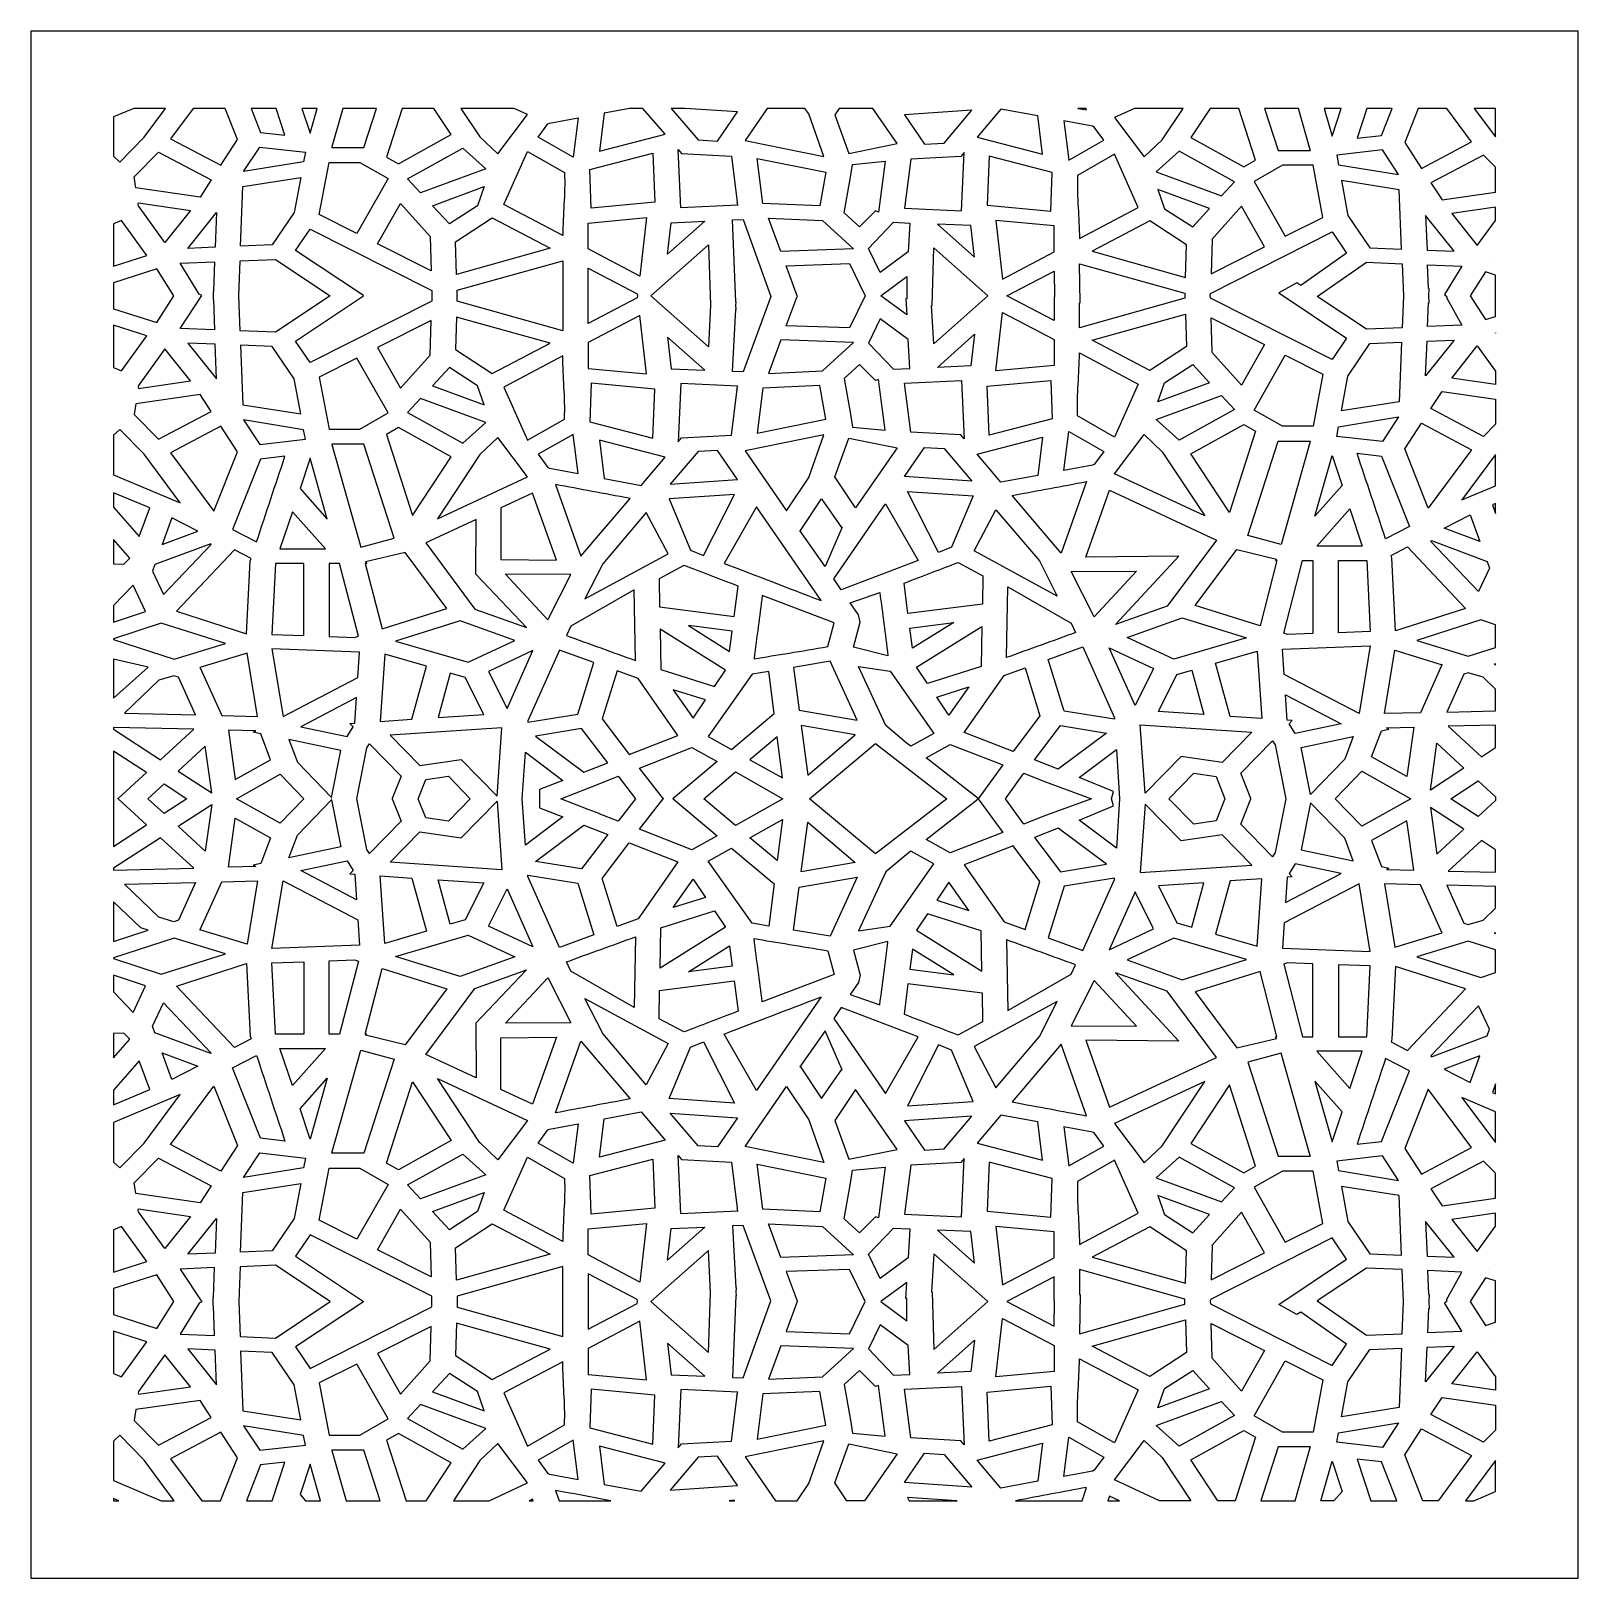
# Model space of a CAD drawing. Header units: millimetres. Extents: x -522 to 478, y -474 to 526.
import ezdxf

# ---------------------------------------------------------------- set-up
doc = ezdxf.new("R2010")
doc.units = ezdxf.units.MM
doc.layers.add('Plan 1', color=7, linetype='Continuous')

msp = doc.modelspace()

# ---------------------------------------------------------------- linework, layer by layer
at = {"layer": 'Plan 1', "color": 17}
for points, knots in [([(-522.3, 525.6), (-522.3, 525.6), (-107.1, 525.6), (-107.1, 525.6), (-107.1, 525.6), (-107.1, 525.6), (-22.3, 525.6), (-22.3, 525.6), (-22.3, 525.6), (-22.3, 525.6), (477.7, 525.6), (477.7, 525.6), (477.7, 525.6), (477.7, 525.6), (477.7, -474.4), (477.7, -474.4), (477.7, -474.4), (477.7, -474.4), (-22.3, -474.4), (-22.3, -474.4), (-22.3, -474.4), (-22.3, -474.4), (-107.1, -474.4), (-107.1, -474.4), (-107.1, -474.4), (-107.1, -474.4), (-522.3, -474.4), (-522.3, -474.4), (-522.3, -474.4), (-522.3, -474.4), (-522.3, 525.6), (-522.3, 525.6)], [0, 0, 0, 0, 0.11111, 0.11111, 0.11111, 0.11111, 0.22222, 0.22222, 0.22222, 0.22222, 0.33333, 0.33333, 0.33333, 0.33333, 0.44444, 0.44444, 0.44444, 0.44444, 0.55556, 0.55556, 0.55556, 0.55556, 0.66667, 0.66667, 0.66667, 0.66667, 0.77778, 0.77778, 0.77778, 0.77778, 1, 1, 1, 1]), ([(-455.8, 475.6), (-455.8, 475.6), (-435.2, 475.6), (-435.2, 475.6), (-435.2, 475.6), (-435.2, 475.6), (-449.1, 457), (-449.1, 457), (-449.1, 457), (-449.1, 457), (-464.9, 440.9), (-464.9, 440.9), (-464.9, 440.9), (-464.9, 440.9), (-468.9, 444.6), (-468.9, 444.6), (-468.9, 444.6), (-468.9, 444.6), (-468.9, 470.1), (-468.9, 470.1), (-468.9, 470.1), (-468.9, 470.1), (-455.8, 475.6), (-455.8, 475.6)], [0, 0, 0, 0, 0.14286, 0.14286, 0.14286, 0.14286, 0.28571, 0.28571, 0.28571, 0.28571, 0.42857, 0.42857, 0.42857, 0.42857, 0.57143, 0.57143, 0.57143, 0.57143, 0.71429, 0.71429, 0.71429, 0.71429, 1, 1, 1, 1]), ([(-417.4, 475.6), (-417.4, 475.6), (-396.8, 475.6), (-396.8, 475.6), (-396.8, 475.6), (-396.8, 475.6), (-388.8, 455.4), (-388.8, 455.4), (-388.8, 455.4), (-388.8, 455.4), (-399.6, 438.8), (-399.6, 438.8), (-399.6, 438.8), (-399.6, 438.8), (-432.1, 456), (-432.1, 456), (-432.1, 456), (-432.1, 456), (-417.4, 475.6), (-417.4, 475.6)], [0, 0, 0, 0, 0.16667, 0.16667, 0.16667, 0.16667, 0.33333, 0.33333, 0.33333, 0.33333, 0.5, 0.5, 0.5, 0.5, 0.66667, 0.66667, 0.66667, 0.66667, 1, 1, 1, 1]), ([(-380, 475.6), (-380, 475.6), (-363.8, 475.6), (-363.8, 475.6), (-363.8, 475.6), (-363.8, 475.6), (-358.1, 458.2), (-358.1, 458.2), (-358.1, 458.2), (-358.1, 458.2), (-373.8, 460), (-373.8, 460), (-373.8, 460), (-373.8, 460), (-380, 475.6), (-380, 475.6)], [0, 0, 0, 0, 0.2, 0.2, 0.2, 0.2, 0.4, 0.4, 0.4, 0.4, 0.6, 0.6, 0.6, 0.6, 1, 1, 1, 1]), ([(-347.2, 475.6), (-347.2, 475.6), (-337.3, 475.6), (-337.3, 475.6), (-337.3, 475.6), (-337.3, 475.6), (-341.8, 459.6), (-341.8, 459.6), (-341.8, 459.6), (-341.8, 459.6), (-347.2, 475.6), (-347.2, 475.6)], [0, 0, 0, 0, 0.25, 0.25, 0.25, 0.25, 0.5, 0.5, 0.5, 0.5, 1, 1, 1, 1]), ([(-320.7, 475.6), (-320.7, 475.6), (-298.9, 475.6), (-298.9, 475.6), (-298.9, 475.6), (-298.9, 475.6), (-307, 450.4), (-307, 450.4), (-307, 450.4), (-307, 450.4), (-327.8, 450.4), (-327.8, 450.4), (-327.8, 450.4), (-327.8, 450.4), (-327.8, 450.7), (-327.8, 450.7), (-327.8, 450.7), (-327.8, 450.7), (-320.7, 475.6), (-320.7, 475.6)], [0, 0, 0, 0, 0.16667, 0.16667, 0.16667, 0.16667, 0.33333, 0.33333, 0.33333, 0.33333, 0.5, 0.5, 0.5, 0.5, 0.66667, 0.66667, 0.66667, 0.66667, 1, 1, 1, 1]), ([(-282.3, 475.6), (-282.3, 475.6), (-261.8, 475.6), (-261.8, 475.6), (-261.8, 475.6), (-261.8, 475.6), (-250.6, 458.7), (-250.6, 458.7), (-250.6, 458.7), (-250.6, 458.7), (-284.7, 439.7), (-284.7, 439.7), (-284.7, 439.7), (-284.7, 439.7), (-292.4, 444), (-292.4, 444), (-292.4, 444), (-292.4, 444), (-282.3, 475.6), (-282.3, 475.6)], [0, 0, 0, 0, 0.16667, 0.16667, 0.16667, 0.16667, 0.33333, 0.33333, 0.33333, 0.33333, 0.5, 0.5, 0.5, 0.5, 0.66667, 0.66667, 0.66667, 0.66667, 1, 1, 1, 1]), ([(-244.3, 475.6), (-244.3, 475.6), (-210, 475.6), (-210, 475.6), (-210, 475.6), (-210, 475.6), (-201.3, 471.6), (-201.3, 471.6), (-201.3, 471.6), (-201.3, 471.6), (-220.4, 446.2), (-220.4, 446.2), (-220.4, 446.2), (-220.4, 446.2), (-232.1, 457.2), (-232.1, 457.2), (-232.1, 457.2), (-232.1, 457.2), (-232.1, 457.2), (-232.1, 457.2), (-232.1, 457.2), (-232.1, 457.2), (-244.3, 475.6), (-244.3, 475.6)], [0, 0, 0, 0, 0.14286, 0.14286, 0.14286, 0.14286, 0.28571, 0.28571, 0.28571, 0.28571, 0.42857, 0.42857, 0.42857, 0.42857, 0.57143, 0.57143, 0.57143, 0.57143, 0.71429, 0.71429, 0.71429, 0.71429, 1, 1, 1, 1]), ([(-135.3, 475.6), (-135.3, 475.6), (-126.7, 475.6), (-126.7, 475.6), (-126.7, 475.6), (-126.7, 475.6), (-112.4, 458.9), (-112.4, 458.9), (-112.4, 458.9), (-112.4, 458.9), (-154.8, 447.9), (-154.8, 447.9), (-154.8, 447.9), (-154.8, 447.9), (-151.8, 472.6), (-151.8, 472.6), (-151.8, 472.6), (-151.8, 472.6), (-135.3, 475.6), (-135.3, 475.6)], [0, 0, 0, 0, 0.16667, 0.16667, 0.16667, 0.16667, 0.33333, 0.33333, 0.33333, 0.33333, 0.5, 0.5, 0.5, 0.5, 0.66667, 0.66667, 0.66667, 0.66667, 1, 1, 1, 1]), ([(-108.5, 475.6), (-108.5, 475.6), (-99.4, 475.6), (-99.4, 475.6), (-99.4, 475.6), (-99.4, 475.6), (-65.5, 473.3), (-65.5, 473.3), (-65.5, 473.3), (-65.5, 473.3), (-78.5, 454.4), (-78.5, 454.4), (-78.5, 454.4), (-78.5, 454.4), (-91.1, 455.2), (-91.1, 455.2), (-91.1, 455.2), (-91.1, 455.2), (-108.5, 475.6), (-108.5, 475.6)], [0, 0, 0, 0, 0.16667, 0.16667, 0.16667, 0.16667, 0.33333, 0.33333, 0.33333, 0.33333, 0.5, 0.5, 0.5, 0.5, 0.66667, 0.66667, 0.66667, 0.66667, 1, 1, 1, 1]), ([(-46.3, 475.6), (-46.3, 475.6), (-22, 475.6), (-22, 475.6), (-22, 475.6), (-22, 475.6), (-19.5, 472), (-19.5, 472), (-19.5, 472), (-19.5, 472), (-9.7, 444.5), (-9.7, 444.5), (-9.7, 444.5), (-9.7, 444.5), (-60.7, 454.8), (-60.7, 454.8), (-60.7, 454.8), (-60.7, 454.8), (-46.3, 475.6), (-46.3, 475.6)], [0, 0, 0, 0, 0.16667, 0.16667, 0.16667, 0.16667, 0.33333, 0.33333, 0.33333, 0.33333, 0.5, 0.5, 0.5, 0.5, 0.66667, 0.66667, 0.66667, 0.66667, 1, 1, 1, 1]), ([(0.1, 475.6), (0.1, 475.6), (21.8, 475.6), (21.8, 475.6), (21.8, 475.6), (21.8, 475.6), (37.6, 452.9), (37.6, 452.9), (37.6, 452.9), (37.6, 452.9), (6.3, 446.5), (6.3, 446.5), (6.3, 446.5), (6.3, 446.5), (-2.6, 471.5), (-2.6, 471.5), (-2.6, 471.5), (-2.6, 471.5), (0.1, 475.6), (0.1, 475.6)], [0, 0, 0, 0, 0.16667, 0.16667, 0.16667, 0.16667, 0.33333, 0.33333, 0.33333, 0.33333, 0.5, 0.5, 0.5, 0.5, 0.66667, 0.66667, 0.66667, 0.66667, 1, 1, 1, 1]), ([(85.9, 474.4), (85.9, 474.4), (67.9, 453.2), (67.9, 453.2), (67.9, 453.2), (67.9, 453.2), (55.4, 452.5), (55.4, 452.5), (55.4, 452.5), (55.4, 452.5), (42.3, 471.4), (42.3, 471.4), (42.3, 471.4), (42.3, 471.4), (85.9, 474.4), (85.9, 474.4)], [0, 0, 0, 0, 0.2, 0.2, 0.2, 0.2, 0.4, 0.4, 0.4, 0.4, 0.6, 0.6, 0.6, 0.6, 1, 1, 1, 1]), ([(89.3, 457), (89.3, 457), (104.7, 475.1), (104.7, 475.1), (104.7, 475.1), (104.7, 475.1), (128.6, 470.7), (128.6, 470.7), (128.6, 470.7), (128.6, 470.7), (131.6, 445.9), (131.6, 445.9), (131.6, 445.9), (131.6, 445.9), (89.3, 457), (89.3, 457)], [0, 0, 0, 0, 0.2, 0.2, 0.2, 0.2, 0.4, 0.4, 0.4, 0.4, 0.6, 0.6, 0.6, 0.6, 1, 1, 1, 1]), ([(154.4, 475.6), (154.4, 475.6), (159.7, 475.6), (159.7, 475.6), (159.7, 475.6), (159.7, 475.6), (160.1, 474.6), (160.1, 474.6), (160.1, 474.6), (160.1, 474.6), (154.4, 475.6), (154.4, 475.6)], [0, 0, 0, 0, 0.25, 0.25, 0.25, 0.25, 0.5, 0.5, 0.5, 0.5, 1, 1, 1, 1]), ([(191, 475.6), (191, 475.6), (222.4, 475.6), (222.4, 475.6), (222.4, 475.6), (222.4, 475.6), (208.9, 455.3), (208.9, 455.3), (208.9, 455.3), (208.9, 455.3), (208.9, 455.3), (208.9, 455.3), (208.9, 455.3), (208.9, 455.3), (197.2, 444.2), (197.2, 444.2), (197.2, 444.2), (197.2, 444.2), (178.2, 469.7), (178.2, 469.7), (178.2, 469.7), (178.2, 469.7), (191, 475.6), (191, 475.6)], [0, 0, 0, 0, 0.14286, 0.14286, 0.14286, 0.14286, 0.28571, 0.28571, 0.28571, 0.28571, 0.42857, 0.42857, 0.42857, 0.42857, 0.57143, 0.57143, 0.57143, 0.57143, 0.71429, 0.71429, 0.71429, 0.71429, 1, 1, 1, 1]), ([(239.9, 475.6), (239.9, 475.6), (258.5, 475.6), (258.5, 475.6), (258.5, 475.6), (258.5, 475.6), (269.3, 442.1), (269.3, 442.1), (269.3, 442.1), (269.3, 442.1), (261.6, 437.8), (261.6, 437.8), (261.6, 437.8), (261.6, 437.8), (227.4, 456.8), (227.4, 456.8), (227.4, 456.8), (227.4, 456.8), (239.9, 475.6), (239.9, 475.6)], [0, 0, 0, 0, 0.16667, 0.16667, 0.16667, 0.16667, 0.33333, 0.33333, 0.33333, 0.33333, 0.5, 0.5, 0.5, 0.5, 0.66667, 0.66667, 0.66667, 0.66667, 1, 1, 1, 1]), ([(275.1, 475.6), (275.1, 475.6), (297, 475.6), (297, 475.6), (297, 475.6), (297, 475.6), (304.6, 448.8), (304.6, 448.8), (304.6, 448.8), (304.6, 448.8), (304.7, 448.4), (304.7, 448.4), (304.7, 448.4), (304.7, 448.4), (283.9, 448.4), (283.9, 448.4), (283.9, 448.4), (283.9, 448.4), (275.1, 475.6), (275.1, 475.6)], [0, 0, 0, 0, 0.16667, 0.16667, 0.16667, 0.16667, 0.33333, 0.33333, 0.33333, 0.33333, 0.5, 0.5, 0.5, 0.5, 0.66667, 0.66667, 0.66667, 0.66667, 1, 1, 1, 1]), ([(313.6, 475.6), (313.6, 475.6), (324.7, 475.6), (324.7, 475.6), (324.7, 475.6), (324.7, 475.6), (318.7, 457.7), (318.7, 457.7), (318.7, 457.7), (318.7, 457.7), (313.6, 475.6), (313.6, 475.6)], [0, 0, 0, 0, 0.25, 0.25, 0.25, 0.25, 0.5, 0.5, 0.5, 0.5, 1, 1, 1, 1]), ([(341.3, 475.6), (341.3, 475.6), (357.6, 475.6), (357.6, 475.6), (357.6, 475.6), (357.6, 475.6), (350.7, 458.1), (350.7, 458.1), (350.7, 458.1), (350.7, 458.1), (334.9, 456.3), (334.9, 456.3), (334.9, 456.3), (334.9, 456.3), (341.3, 475.6), (341.3, 475.6)], [0, 0, 0, 0, 0.2, 0.2, 0.2, 0.2, 0.4, 0.4, 0.4, 0.4, 0.6, 0.6, 0.6, 0.6, 1, 1, 1, 1]), ([(374.4, 475.6), (374.4, 475.6), (392.9, 475.6), (392.9, 475.6), (392.9, 475.6), (392.9, 475.6), (408.9, 454), (408.9, 454), (408.9, 454), (408.9, 454), (376.5, 436.8), (376.5, 436.8), (376.5, 436.8), (376.5, 436.8), (365.7, 453.5), (365.7, 453.5), (365.7, 453.5), (365.7, 453.5), (374.4, 475.6), (374.4, 475.6)], [0, 0, 0, 0, 0.16667, 0.16667, 0.16667, 0.16667, 0.33333, 0.33333, 0.33333, 0.33333, 0.5, 0.5, 0.5, 0.5, 0.66667, 0.66667, 0.66667, 0.66667, 1, 1, 1, 1]), ([(410.6, 475.6), (410.6, 475.6), (424.4, 475.6), (424.4, 475.6), (424.4, 475.6), (424.4, 475.6), (424.4, 457.2), (424.4, 457.2), (424.4, 457.2), (424.4, 457.2), (410.6, 475.6), (410.6, 475.6)], [0, 0, 0, 0, 0.25, 0.25, 0.25, 0.25, 0.5, 0.5, 0.5, 0.5, 1, 1, 1, 1]), ([(-194.4, 457), (-194.4, 457), (-171.7, 444.1), (-171.7, 444.1), (-171.7, 444.1), (-171.7, 444.1), (-168.6, 469.4), (-168.6, 469.4), (-168.6, 469.4), (-168.6, 469.4), (-187, 466), (-187, 466), (-187, 466), (-187, 466), (-188.1, 465.5), (-188.1, 465.5), (-188.1, 465.5), (-188.1, 465.5), (-194.4, 457), (-194.4, 457)], [0, 0, 0, 0, 0.16667, 0.16667, 0.16667, 0.16667, 0.33333, 0.33333, 0.33333, 0.33333, 0.5, 0.5, 0.5, 0.5, 0.66667, 0.66667, 0.66667, 0.66667, 1, 1, 1, 1]), ([(171.3, 455.1), (171.3, 455.1), (148.5, 442.1), (148.5, 442.1), (148.5, 442.1), (148.5, 442.1), (145.4, 467.5), (145.4, 467.5), (145.4, 467.5), (145.4, 467.5), (163.8, 464.1), (163.8, 464.1), (163.8, 464.1), (163.8, 464.1), (165, 463.5), (165, 463.5), (165, 463.5), (165, 463.5), (171.3, 455.1), (171.3, 455.1)], [0, 0, 0, 0, 0.16667, 0.16667, 0.16667, 0.16667, 0.33333, 0.33333, 0.33333, 0.33333, 0.5, 0.5, 0.5, 0.5, 0.66667, 0.66667, 0.66667, 0.66667, 1, 1, 1, 1]), ([(-384.8, 434.7), (-384.8, 434.7), (-346, 441.1), (-346, 441.1), (-346, 441.1), (-346, 441.1), (-344.9, 447.3), (-344.9, 447.3), (-344.9, 447.3), (-344.9, 447.3), (-374.4, 450.6), (-374.4, 450.6), (-374.4, 450.6), (-374.4, 450.6), (-384.8, 434.7), (-384.8, 434.7)], [0, 0, 0, 0, 0.2, 0.2, 0.2, 0.2, 0.4, 0.4, 0.4, 0.4, 0.6, 0.6, 0.6, 0.6, 1, 1, 1, 1]), ([(-455.5, 431.3), (-455.5, 431.3), (-454.5, 424.3), (-454.5, 424.3), (-454.5, 424.3), (-454.5, 424.3), (-412.9, 418.3), (-412.9, 418.3), (-412.9, 418.3), (-412.9, 418.3), (-405.8, 429.3), (-405.8, 429.3), (-405.8, 429.3), (-405.8, 429.3), (-439.8, 447.3), (-439.8, 447.3), (-439.8, 447.3), (-439.8, 447.3), (-455.5, 431.3), (-455.5, 431.3)], [0, 0, 0, 0, 0.16667, 0.16667, 0.16667, 0.16667, 0.33333, 0.33333, 0.33333, 0.33333, 0.5, 0.5, 0.5, 0.5, 0.66667, 0.66667, 0.66667, 0.66667, 1, 1, 1, 1]), ([(-309.7, 440.7), (-309.7, 440.7), (-329.6, 440.7), (-329.6, 440.7), (-329.6, 440.7), (-329.6, 440.7), (-335.9, 407), (-335.9, 407), (-335.9, 407), (-335.9, 407), (-311.6, 394.8), (-311.6, 394.8), (-311.6, 394.8), (-311.6, 394.8), (-291.4, 430.3), (-291.4, 430.3), (-291.4, 430.3), (-291.4, 430.3), (-309.7, 440.7), (-309.7, 440.7)], [0, 0, 0, 0, 0.16667, 0.16667, 0.16667, 0.16667, 0.33333, 0.33333, 0.33333, 0.33333, 0.5, 0.5, 0.5, 0.5, 0.66667, 0.66667, 0.66667, 0.66667, 1, 1, 1, 1]), ([(-270.5, 421), (-270.5, 421), (-228.2, 436.5), (-228.2, 436.5), (-228.2, 436.5), (-228.2, 436.5), (-243.1, 449.8), (-243.1, 449.8), (-243.1, 449.8), (-243.1, 449.8), (-278.8, 430), (-278.8, 430), (-278.8, 430), (-278.8, 430), (-270.5, 421), (-270.5, 421)], [0, 0, 0, 0, 0.2, 0.2, 0.2, 0.2, 0.4, 0.4, 0.4, 0.4, 0.6, 0.6, 0.6, 0.6, 1, 1, 1, 1]), ([(-216.7, 413.5), (-216.7, 413.5), (-178.5, 393.4), (-178.5, 393.4), (-178.5, 393.4), (-178.5, 407.7), (-176.8, 419.2), (-177.4, 434.1), (-177.4, 434.1), (-177.4, 434.1), (-201.4, 447.8), (-201.4, 447.8), (-201.4, 447.8), (-201.4, 447.8), (-216.7, 413.5), (-216.7, 413.5)], [0, 0, 0, 0, 0.2, 0.2, 0.2, 0.2, 0.4, 0.4, 0.4, 0.4, 0.6, 0.6, 0.6, 0.6, 1, 1, 1, 1]), ([(-161.1, 436), (-161.1, 436), (-160.2, 411.1), (-160.2, 411.1), (-160.2, 411.1), (-160.2, 411.1), (-118.9, 414.9), (-118.9, 414.9), (-118.9, 414.9), (-118.9, 414.9), (-120.3, 446.6), (-120.3, 446.6), (-120.3, 446.6), (-120.3, 446.6), (-161.1, 436), (-161.1, 436)], [0, 0, 0, 0, 0.2, 0.2, 0.2, 0.2, 0.4, 0.4, 0.4, 0.4, 0.6, 0.6, 0.6, 0.6, 1, 1, 1, 1]), ([(-69.5, 444.6), (-69.5, 444.6), (-101.8, 446.4), (-101.8, 446.4), (-101.8, 446.4), (-101.8, 446.4), (-104, 449), (-104, 449), (-104, 449), (-104, 449), (-102.3, 411.3), (-102.3, 411.3), (-102.3, 411.3), (-102.3, 411.3), (-65.4, 413), (-65.4, 413), (-65.4, 413), (-65.4, 413), (-65.5, 413.5), (-65.5, 413.5), (-65.5, 413.5), (-65.5, 413.5), (-66, 414.9), (-66, 414.9), (-66, 414.9), (-66, 414.9), (-65.7, 414.9), (-65.7, 414.9), (-65.7, 414.9), (-65.7, 414.9), (-69.5, 444.6), (-69.5, 444.6)], [0, 0, 0, 0, 0.11111, 0.11111, 0.11111, 0.11111, 0.22222, 0.22222, 0.22222, 0.22222, 0.33333, 0.33333, 0.33333, 0.33333, 0.44444, 0.44444, 0.44444, 0.44444, 0.55556, 0.55556, 0.55556, 0.55556, 0.66667, 0.66667, 0.66667, 0.66667, 0.77778, 0.77778, 0.77778, 0.77778, 1, 1, 1, 1]), ([(-49.2, 414.1), (-49.2, 414.1), (-12.4, 412.5), (-12.4, 412.5), (-12.4, 412.5), (-12.4, 412.5), (-8.4, 434.3), (-8.4, 434.3), (-8.4, 434.3), (-8.4, 434.3), (-52.9, 443.3), (-52.9, 443.3), (-52.9, 443.3), (-52.9, 443.3), (-49.2, 414.1), (-49.2, 414.1)], [0, 0, 0, 0, 0.2, 0.2, 0.2, 0.2, 0.4, 0.4, 0.4, 0.4, 0.6, 0.6, 0.6, 0.6, 1, 1, 1, 1]), ([(7.5, 431.1), (7.5, 431.1), (3.3, 408), (3.3, 408), (3.3, 408), (3.3, 408), (13.2, 399), (13.2, 399), (13.2, 399), (13.2, 399), (23.7, 409.3), (23.7, 409.3), (23.7, 409.3), (23.7, 409.3), (25.5, 408.6), (25.5, 408.6), (25.5, 408.6), (25.5, 408.6), (29.8, 441.4), (29.8, 441.4), (29.8, 441.4), (29.8, 441.4), (8.8, 439.4), (8.8, 439.4), (8.8, 439.4), (8.8, 439.4), (7.5, 431.1), (7.5, 431.1)], [0, 0, 0, 0, 0.125, 0.125, 0.125, 0.125, 0.25, 0.25, 0.25, 0.25, 0.375, 0.375, 0.375, 0.375, 0.5, 0.5, 0.5, 0.5, 0.625, 0.625, 0.625, 0.625, 0.75, 0.75, 0.75, 0.75, 1, 1, 1, 1]), ([(46.4, 442.7), (46.4, 442.7), (78.7, 444.5), (78.7, 444.5), (78.7, 444.5), (78.7, 444.5), (80.9, 447.1), (80.9, 447.1), (80.9, 447.1), (80.9, 447.1), (79.2, 409.4), (79.2, 409.4), (79.2, 409.4), (79.2, 409.4), (42.3, 411), (42.3, 411), (42.3, 411), (42.3, 411), (46.4, 442.7), (46.4, 442.7)], [0, 0, 0, 0, 0.16667, 0.16667, 0.16667, 0.16667, 0.33333, 0.33333, 0.33333, 0.33333, 0.5, 0.5, 0.5, 0.5, 0.66667, 0.66667, 0.66667, 0.66667, 1, 1, 1, 1]), ([(137.9, 434.1), (137.9, 434.1), (137, 409.2), (137, 409.2), (137, 409.2), (137, 409.2), (95.7, 413), (95.7, 413), (95.7, 413), (95.7, 413), (97.2, 444.7), (97.2, 444.7), (97.2, 444.7), (97.2, 444.7), (137.9, 434.1), (137.9, 434.1)], [0, 0, 0, 0, 0.2, 0.2, 0.2, 0.2, 0.4, 0.4, 0.4, 0.4, 0.6, 0.6, 0.6, 0.6, 1, 1, 1, 1]), ([(193.5, 411.6), (193.5, 411.6), (155.4, 391.5), (155.4, 391.5), (155.4, 391.5), (155.4, 405.8), (153.7, 417.2), (154.2, 432.2), (154.2, 432.2), (154.2, 432.2), (178.2, 445.9), (178.2, 445.9), (178.2, 445.9), (178.2, 445.9), (193.5, 411.6), (193.5, 411.6)], [0, 0, 0, 0, 0.2, 0.2, 0.2, 0.2, 0.4, 0.4, 0.4, 0.4, 0.6, 0.6, 0.6, 0.6, 1, 1, 1, 1]), ([(247.3, 419.1), (247.3, 419.1), (205, 434.6), (205, 434.6), (205, 434.6), (205, 434.6), (220, 447.9), (220, 447.9), (220, 447.9), (220, 447.9), (255.7, 428.1), (255.7, 428.1), (255.7, 428.1), (255.7, 428.1), (247.3, 419.1), (247.3, 419.1)], [0, 0, 0, 0, 0.2, 0.2, 0.2, 0.2, 0.4, 0.4, 0.4, 0.4, 0.6, 0.6, 0.6, 0.6, 1, 1, 1, 1]), ([(361.6, 432.8), (361.6, 432.8), (322.9, 439.2), (322.9, 439.2), (322.9, 439.2), (322.9, 439.2), (321.8, 445.3), (321.8, 445.3), (321.8, 445.3), (321.8, 445.3), (351.3, 448.7), (351.3, 448.7), (351.3, 448.7), (351.3, 448.7), (361.6, 432.8), (361.6, 432.8)], [0, 0, 0, 0, 0.2, 0.2, 0.2, 0.2, 0.4, 0.4, 0.4, 0.4, 0.6, 0.6, 0.6, 0.6, 1, 1, 1, 1]), ([(424.4, 421.4), (424.4, 421.4), (389.8, 416.4), (389.8, 416.4), (389.8, 416.4), (389.8, 416.4), (382.6, 427.4), (382.6, 427.4), (382.6, 427.4), (382.6, 427.4), (416.7, 445.4), (416.7, 445.4), (416.7, 445.4), (416.7, 445.4), (424.4, 437.5), (424.4, 437.5), (424.4, 437.5), (424.4, 437.5), (424.4, 421.4), (424.4, 421.4)], [0, 0, 0, 0, 0.16667, 0.16667, 0.16667, 0.16667, 0.33333, 0.33333, 0.33333, 0.33333, 0.5, 0.5, 0.5, 0.5, 0.66667, 0.66667, 0.66667, 0.66667, 1, 1, 1, 1]), ([(-347.9, 430.9), (-347.9, 430.9), (-385.3, 425), (-385.3, 425), (-385.3, 425), (-385.3, 425), (-386.8, 386.5), (-386.8, 386.5), (-386.8, 386.5), (-386.8, 386.5), (-366.3, 387.3), (-366.3, 387.3), (-366.3, 387.3), (-366.3, 387.3), (-352.1, 408.3), (-352.1, 408.3), (-352.1, 408.3), (-352.1, 408.3), (-347.9, 430.9), (-347.9, 430.9)], [0, 0, 0, 0, 0.16667, 0.16667, 0.16667, 0.16667, 0.33333, 0.33333, 0.33333, 0.33333, 0.5, 0.5, 0.5, 0.5, 0.66667, 0.66667, 0.66667, 0.66667, 1, 1, 1, 1]), ([(286.6, 438.8), (286.6, 438.8), (306.5, 438.8), (306.5, 438.8), (306.5, 438.8), (306.5, 438.8), (312.8, 405.1), (312.8, 405.1), (312.8, 405.1), (312.8, 405.1), (288.4, 392.9), (288.4, 392.9), (288.4, 392.9), (288.4, 392.9), (268.3, 428.4), (268.3, 428.4), (268.3, 428.4), (268.3, 428.4), (286.6, 438.8), (286.6, 438.8)], [0, 0, 0, 0, 0.16667, 0.16667, 0.16667, 0.16667, 0.33333, 0.33333, 0.33333, 0.33333, 0.5, 0.5, 0.5, 0.5, 0.66667, 0.66667, 0.66667, 0.66667, 1, 1, 1, 1]), ([(-229.3, 425), (-229.3, 425), (-262.8, 412.7), (-262.8, 412.7), (-262.8, 412.7), (-262.8, 412.7), (-251.8, 400.9), (-251.8, 400.9), (-251.8, 400.9), (-251.8, 400.9), (-233.7, 412.7), (-233.7, 412.7), (-233.7, 412.7), (-233.7, 412.7), (-229.3, 425), (-229.3, 425)], [0, 0, 0, 0, 0.2, 0.2, 0.2, 0.2, 0.4, 0.4, 0.4, 0.4, 0.6, 0.6, 0.6, 0.6, 1, 1, 1, 1]), ([(206.2, 423.1), (206.2, 423.1), (239.6, 410.8), (239.6, 410.8), (239.6, 410.8), (239.6, 410.8), (228.7, 399), (228.7, 399), (228.7, 399), (228.7, 399), (210.5, 410.7), (210.5, 410.7), (210.5, 410.7), (210.5, 410.7), (206.2, 423.1), (206.2, 423.1)], [0, 0, 0, 0, 0.2, 0.2, 0.2, 0.2, 0.4, 0.4, 0.4, 0.4, 0.6, 0.6, 0.6, 0.6, 1, 1, 1, 1]), ([(324.8, 428.9), (324.8, 428.9), (362.2, 423), (362.2, 423), (362.2, 423), (362.2, 423), (363.6, 384.5), (363.6, 384.5), (363.6, 384.5), (363.6, 384.5), (343.2, 385.4), (343.2, 385.4), (343.2, 385.4), (343.2, 385.4), (329, 406.4), (329, 406.4), (329, 406.4), (329, 406.4), (324.8, 428.9), (324.8, 428.9)], [0, 0, 0, 0, 0.16667, 0.16667, 0.16667, 0.16667, 0.33333, 0.33333, 0.33333, 0.33333, 0.5, 0.5, 0.5, 0.5, 0.66667, 0.66667, 0.66667, 0.66667, 1, 1, 1, 1]), ([(-453, 413.5), (-453, 413.5), (-452.8, 412.5), (-452.8, 412.5), (-452.8, 412.5), (-452.8, 412.5), (-435.8, 388.8), (-435.8, 388.8), (-435.8, 388.8), (-435.8, 388.8), (-419.2, 409.6), (-419.2, 409.6), (-419.2, 409.6), (-419.2, 409.6), (-452.7, 414.5), (-452.7, 414.5), (-452.7, 414.5), (-452.7, 414.5), (-453, 413.5), (-453, 413.5)], [0, 0, 0, 0, 0.16667, 0.16667, 0.16667, 0.16667, 0.33333, 0.33333, 0.33333, 0.33333, 0.5, 0.5, 0.5, 0.5, 0.66667, 0.66667, 0.66667, 0.66667, 1, 1, 1, 1]), ([(-264.2, 392.8), (-264.2, 392.8), (-283.3, 414.2), (-283.3, 414.2), (-283.3, 414.2), (-283.3, 414.2), (-298.2, 388), (-298.2, 388), (-298.2, 388), (-298.2, 388), (-263.6, 370.6), (-263.6, 370.6), (-263.6, 370.6), (-263.6, 370.6), (-264.3, 392.7), (-264.3, 392.7), (-264.3, 392.7), (-264.3, 392.7), (-264.2, 392.8), (-264.2, 392.8)], [0, 0, 0, 0, 0.16667, 0.16667, 0.16667, 0.16667, 0.33333, 0.33333, 0.33333, 0.33333, 0.5, 0.5, 0.5, 0.5, 0.66667, 0.66667, 0.66667, 0.66667, 1, 1, 1, 1]), ([(241.1, 390.9), (241.1, 390.9), (260.2, 412.3), (260.2, 412.3), (260.2, 412.3), (260.2, 412.3), (275.1, 386.1), (275.1, 386.1), (275.1, 386.1), (275.1, 386.1), (240.5, 368.7), (240.5, 368.7), (240.5, 368.7), (240.5, 368.7), (241.2, 390.8), (241.2, 390.8), (241.2, 390.8), (241.2, 390.8), (241.1, 390.9), (241.1, 390.9)], [0, 0, 0, 0, 0.16667, 0.16667, 0.16667, 0.16667, 0.33333, 0.33333, 0.33333, 0.33333, 0.5, 0.5, 0.5, 0.5, 0.66667, 0.66667, 0.66667, 0.66667, 1, 1, 1, 1]), ([(424.4, 403.1), (424.4, 403.1), (412.6, 386.9), (412.6, 386.9), (412.6, 386.9), (412.6, 386.9), (396.1, 407.7), (396.1, 407.7), (396.1, 407.7), (396.1, 407.7), (424.4, 411.8), (424.4, 411.8), (424.4, 411.8), (424.4, 411.8), (424.4, 403.1), (424.4, 403.1)], [0, 0, 0, 0, 0.2, 0.2, 0.2, 0.2, 0.4, 0.4, 0.4, 0.4, 0.6, 0.6, 0.6, 0.6, 1, 1, 1, 1]), ([(-468.9, 373.6), (-468.9, 373.6), (-468.9, 400.9), (-468.9, 400.9), (-468.9, 400.9), (-468.9, 400.9), (-463.8, 403.1), (-463.8, 403.1), (-463.8, 403.1), (-463.8, 403.1), (-447.4, 380.4), (-447.4, 380.4), (-447.4, 380.4), (-447.4, 380.4), (-468.9, 373.6), (-468.9, 373.6)], [0, 0, 0, 0, 0.2, 0.2, 0.2, 0.2, 0.4, 0.4, 0.4, 0.4, 0.6, 0.6, 0.6, 0.6, 1, 1, 1, 1]), ([(-403.2, 385.8), (-403.2, 385.8), (-402.4, 408.2), (-402.4, 408.2), (-402.4, 408.2), (-402.4, 408.2), (-420.8, 385.1), (-420.8, 385.1), (-420.8, 385.1), (-420.8, 385.1), (-403.2, 385.8), (-403.2, 385.8)], [0, 0, 0, 0, 0.25, 0.25, 0.25, 0.25, 0.5, 0.5, 0.5, 0.5, 1, 1, 1, 1]), ([(-247.2, 368.3), (-247.2, 368.3), (-186.7, 385.2), (-186.7, 385.2), (-186.7, 385.2), (-186.7, 385.2), (-224.1, 404.8), (-224.1, 404.8), (-224.1, 404.8), (-224.1, 404.8), (-247.8, 389.3), (-247.8, 389.3), (-247.8, 389.3), (-247.8, 389.3), (-247.2, 368.3), (-247.2, 368.3)], [0, 0, 0, 0, 0.2, 0.2, 0.2, 0.2, 0.4, 0.4, 0.4, 0.4, 0.6, 0.6, 0.6, 0.6, 1, 1, 1, 1]), ([(-162.1, 401.5), (-162.1, 401.5), (-162.1, 384.8), (-162.1, 384.8), (-162.1, 384.8), (-162.1, 384.8), (-128.8, 367.2), (-128.8, 367.2), (-128.8, 367.2), (-128.8, 367.2), (-124.5, 405), (-124.5, 405), (-124.5, 405), (-124.5, 405), (-162.1, 401.5), (-162.1, 401.5)], [0, 0, 0, 0, 0.2, 0.2, 0.2, 0.2, 0.4, 0.4, 0.4, 0.4, 0.6, 0.6, 0.6, 0.6, 1, 1, 1, 1]), ([(-108.4, 401.7), (-108.4, 401.7), (-110.8, 381.3), (-110.8, 381.3), (-110.8, 381.3), (-110.8, 381.3), (-86.7, 402.7), (-86.7, 402.7), (-86.7, 402.7), (-86.7, 402.7), (-108.4, 401.7), (-108.4, 401.7)], [0, 0, 0, 0, 0.25, 0.25, 0.25, 0.25, 0.5, 0.5, 0.5, 0.5, 1, 1, 1, 1]), ([(-44, 354), (-44, 354), (-62, 403.8), (-62, 403.8), (-62, 403.8), (-62, 403.8), (-68.9, 403.5), (-68.9, 403.5), (-68.9, 403.5), (-68.9, 403.5), (-66.7, 350.6), (-66.7, 350.6), (-66.7, 350.6), (-66.7, 350.6), (-66.4, 350.6), (-66.4, 350.6), (-66.4, 350.6), (-66.4, 350.6), (-66.6, 348.4), (-66.6, 348.4), (-66.6, 348.4), (-66.6, 348.4), (-66.4, 345.5), (-66.4, 345.5), (-66.4, 345.5), (-66.4, 345.5), (-66.7, 345.5), (-66.7, 345.5), (-66.7, 345.5), (-66.7, 345.5), (-68.9, 305.5), (-68.9, 305.5), (-68.9, 305.5), (-68.9, 305.5), (-62, 305.2), (-62, 305.2), (-62, 305.2), (-62, 305.2), (-44, 354), (-44, 354)], [0, 0, 0, 0, 0.09091, 0.09091, 0.09091, 0.09091, 0.18182, 0.18182, 0.18182, 0.18182, 0.27273, 0.27273, 0.27273, 0.27273, 0.36364, 0.36364, 0.36364, 0.36364, 0.45455, 0.45455, 0.45455, 0.45455, 0.54545, 0.54545, 0.54545, 0.54545, 0.63636, 0.63636, 0.63636, 0.63636, 0.72727, 0.72727, 0.72727, 0.72727, 0.81818, 0.81818, 0.81818, 0.81818, 1, 1, 1, 1]), ([(-37.6, 383.1), (-37.6, 383.1), (9.5, 384.7), (9.5, 384.7), (9.5, 384.7), (9.5, 384.7), (-10.6, 403.1), (-10.6, 403.1), (-10.6, 403.1), (-10.6, 403.1), (-45.5, 404.6), (-45.5, 404.6), (-45.5, 404.6), (-45.5, 404.6), (-37.6, 383.1), (-37.6, 383.1)], [0, 0, 0, 0, 0.2, 0.2, 0.2, 0.2, 0.4, 0.4, 0.4, 0.4, 0.6, 0.6, 0.6, 0.6, 1, 1, 1, 1]), ([(19.1, 385.1), (19.1, 385.1), (26.7, 369.5), (26.7, 369.5), (26.7, 369.5), (26.7, 369.5), (44.7, 382.8), (44.7, 382.8), (44.7, 382.8), (44.7, 382.8), (45.8, 401.5), (45.8, 401.5), (45.8, 401.5), (45.8, 401.5), (35.3, 402), (35.3, 402), (35.3, 402), (35.3, 402), (19.1, 385.1), (19.1, 385.1)], [0, 0, 0, 0, 0.16667, 0.16667, 0.16667, 0.16667, 0.33333, 0.33333, 0.33333, 0.33333, 0.5, 0.5, 0.5, 0.5, 0.66667, 0.66667, 0.66667, 0.66667, 1, 1, 1, 1]), ([(85.3, 399.8), (85.3, 399.8), (87.6, 379.4), (87.6, 379.4), (87.6, 379.4), (87.6, 379.4), (63.6, 400.7), (63.6, 400.7), (63.6, 400.7), (63.6, 400.7), (85.3, 399.8), (85.3, 399.8)], [0, 0, 0, 0, 0.25, 0.25, 0.25, 0.25, 0.5, 0.5, 0.5, 0.5, 1, 1, 1, 1]), ([(139, 399.6), (139, 399.6), (139, 382.9), (139, 382.9), (139, 382.9), (139, 382.9), (105.7, 365.3), (105.7, 365.3), (105.7, 365.3), (105.7, 365.3), (101.3, 403.1), (101.3, 403.1), (101.3, 403.1), (101.3, 403.1), (139, 399.6), (139, 399.6)], [0, 0, 0, 0, 0.2, 0.2, 0.2, 0.2, 0.4, 0.4, 0.4, 0.4, 0.6, 0.6, 0.6, 0.6, 1, 1, 1, 1]), ([(224, 366.3), (224, 366.3), (163.6, 383.3), (163.6, 383.3), (163.6, 383.3), (163.6, 383.3), (200.9, 402.8), (200.9, 402.8), (200.9, 402.8), (200.9, 402.8), (224.7, 387.4), (224.7, 387.4), (224.7, 387.4), (224.7, 387.4), (224, 366.3), (224, 366.3)], [0, 0, 0, 0, 0.2, 0.2, 0.2, 0.2, 0.4, 0.4, 0.4, 0.4, 0.6, 0.6, 0.6, 0.6, 1, 1, 1, 1]), ([(380.1, 383.9), (380.1, 383.9), (379.2, 406.3), (379.2, 406.3), (379.2, 406.3), (379.2, 406.3), (397.6, 383.2), (397.6, 383.2), (397.6, 383.2), (397.6, 383.2), (380.1, 383.9), (380.1, 383.9)], [0, 0, 0, 0, 0.25, 0.25, 0.25, 0.25, 0.5, 0.5, 0.5, 0.5, 1, 1, 1, 1]), ([(-263.1, 354.5), (-263.1, 354.5), (-263.2, 357.9), (-263.2, 357.9), (-263.2, 357.9), (-263.2, 357.9), (-341.8, 397.6), (-341.8, 397.6), (-341.8, 397.6), (-341.8, 397.6), (-351.2, 383.8), (-351.2, 383.8), (-351.2, 383.8), (-351.2, 383.8), (-307.4, 354.6), (-307.4, 354.6), (-307.4, 354.6), (-307.4, 354.6), (-307.6, 354.5), (-307.6, 354.5), (-307.6, 354.5), (-307.6, 354.5), (-307.4, 354.4), (-307.4, 354.4), (-307.4, 354.4), (-307.4, 354.4), (-351.2, 325.2), (-351.2, 325.2), (-351.2, 325.2), (-351.2, 325.2), (-341.8, 311.4), (-341.8, 311.4), (-341.8, 311.4), (-341.8, 311.4), (-263.2, 351), (-263.2, 351), (-263.2, 351), (-263.2, 351), (-263.1, 354.5), (-263.1, 354.5)], [0, 0, 0, 0, 0.09091, 0.09091, 0.09091, 0.09091, 0.18182, 0.18182, 0.18182, 0.18182, 0.27273, 0.27273, 0.27273, 0.27273, 0.36364, 0.36364, 0.36364, 0.36364, 0.45455, 0.45455, 0.45455, 0.45455, 0.54545, 0.54545, 0.54545, 0.54545, 0.63636, 0.63636, 0.63636, 0.63636, 0.72727, 0.72727, 0.72727, 0.72727, 0.81818, 0.81818, 0.81818, 0.81818, 1, 1, 1, 1]), ([(298.5, 361.2), (298.5, 361.2), (328, 381.9), (328, 381.9), (328, 381.9), (328, 381.9), (318.7, 395.7), (318.7, 395.7), (318.7, 395.7), (318.7, 395.7), (240.1, 356), (240.1, 356), (240.1, 356), (240.1, 356), (240, 354.5), (240, 354.5), (240, 354.5), (240, 354.5), (240.1, 353), (240.1, 353), (240.1, 353), (240.1, 353), (318.7, 313.3), (318.7, 313.3), (318.7, 313.3), (318.7, 313.3), (328, 327.1), (328, 327.1), (328, 327.1), (328, 327.1), (284.3, 356.3), (284.3, 356.3), (284.3, 356.3), (284.3, 356.3), (295.9, 362.9), (295.9, 362.9), (295.9, 362.9), (295.9, 362.9), (298.5, 361.2), (298.5, 361.2)], [0, 0, 0, 0, 0.09091, 0.09091, 0.09091, 0.09091, 0.18182, 0.18182, 0.18182, 0.18182, 0.27273, 0.27273, 0.27273, 0.27273, 0.36364, 0.36364, 0.36364, 0.36364, 0.45455, 0.45455, 0.45455, 0.45455, 0.54545, 0.54545, 0.54545, 0.54545, 0.63636, 0.63636, 0.63636, 0.63636, 0.72727, 0.72727, 0.72727, 0.72727, 0.81818, 0.81818, 0.81818, 0.81818, 1, 1, 1, 1]), ([(-83, 348.5), (-83, 348.5), (-84.4, 387.4), (-84.4, 387.4), (-84.4, 387.4), (-84.4, 387.4), (-121.6, 354.5), (-121.6, 354.5), (-121.6, 354.5), (-121.6, 354.5), (-84.4, 321.5), (-84.4, 321.5), (-84.4, 321.5), (-84.4, 321.5), (-83, 348.5), (-83, 348.5)], [0, 0, 0, 0, 0.2, 0.2, 0.2, 0.2, 0.4, 0.4, 0.4, 0.4, 0.6, 0.6, 0.6, 0.6, 1, 1, 1, 1]), ([(96.3, 354.5), (96.3, 354.5), (61.3, 385.5), (61.3, 385.5), (61.3, 385.5), (61.3, 385.5), (60.3, 348.2), (60.3, 348.2), (60.3, 348.2), (60.3, 348.2), (59.9, 348.2), (59.9, 348.2), (59.9, 348.2), (59.9, 348.2), (61.3, 323.5), (61.3, 323.5), (61.3, 323.5), (61.3, 323.5), (96.3, 354.5), (96.3, 354.5)], [0, 0, 0, 0, 0.16667, 0.16667, 0.16667, 0.16667, 0.33333, 0.33333, 0.33333, 0.33333, 0.5, 0.5, 0.5, 0.5, 0.66667, 0.66667, 0.66667, 0.66667, 1, 1, 1, 1]), ([(-468.9, 346), (-468.9, 346), (-468.9, 362.9), (-468.9, 362.9), (-468.9, 362.9), (-468.9, 362.9), (-440.9, 371.8), (-440.9, 371.8), (-440.9, 371.8), (-440.9, 371.8), (-430, 354.5), (-430, 354.5), (-430, 354.5), (-430, 354.5), (-440.9, 337.1), (-440.9, 337.1), (-440.9, 337.1), (-440.9, 337.1), (-468.9, 346), (-468.9, 346)], [0, 0, 0, 0, 0.16667, 0.16667, 0.16667, 0.16667, 0.33333, 0.33333, 0.33333, 0.33333, 0.5, 0.5, 0.5, 0.5, 0.66667, 0.66667, 0.66667, 0.66667, 1, 1, 1, 1]), ([(-404.3, 351.8), (-404.3, 351.8), (-404.5, 351.8), (-404.5, 351.8), (-404.5, 351.8), (-404.5, 351.8), (-404.4, 354.5), (-404.4, 354.5), (-404.4, 354.5), (-404.4, 354.5), (-404.5, 357.2), (-404.5, 357.2), (-404.5, 357.2), (-404.5, 357.2), (-404.3, 357.2), (-404.3, 357.2), (-404.3, 357.2), (-404.3, 357.2), (-403.6, 376.4), (-403.6, 376.4), (-403.6, 376.4), (-403.6, 376.4), (-425.8, 375.5), (-425.8, 375.5), (-425.8, 375.5), (-425.8, 375.5), (-413.5, 355.5), (-413.5, 355.5), (-413.5, 355.5), (-413.5, 355.5), (-411.9, 354.6), (-411.9, 354.6), (-411.9, 354.6), (-411.9, 354.6), (-425.8, 333.4), (-425.8, 333.4), (-425.8, 333.4), (-425.8, 333.4), (-403.6, 332.5), (-403.6, 332.5), (-403.6, 332.5), (-403.6, 332.5), (-404.3, 351.8), (-404.3, 351.8)], [0, 0, 0, 0, 0.08333, 0.08333, 0.08333, 0.08333, 0.16667, 0.16667, 0.16667, 0.16667, 0.25, 0.25, 0.25, 0.25, 0.33333, 0.33333, 0.33333, 0.33333, 0.41667, 0.41667, 0.41667, 0.41667, 0.5, 0.5, 0.5, 0.5, 0.58333, 0.58333, 0.58333, 0.58333, 0.66667, 0.66667, 0.66667, 0.66667, 0.75, 0.75, 0.75, 0.75, 0.83333, 0.83333, 0.83333, 0.83333, 1, 1, 1, 1]), ([(-328.8, 354.5), (-328.8, 354.5), (-364.1, 378), (-364.1, 378), (-364.1, 378), (-364.1, 378), (-387.1, 377.1), (-387.1, 377.1), (-387.1, 377.1), (-387.1, 377.1), (-388, 354.5), (-388, 354.5), (-388, 354.5), (-388, 354.5), (-387.1, 331.9), (-387.1, 331.9), (-387.1, 331.9), (-387.1, 331.9), (-364.1, 330.9), (-364.1, 330.9), (-364.1, 330.9), (-364.1, 330.9), (-328.8, 354.5), (-328.8, 354.5)], [0, 0, 0, 0, 0.14286, 0.14286, 0.14286, 0.14286, 0.28571, 0.28571, 0.28571, 0.28571, 0.42857, 0.42857, 0.42857, 0.42857, 0.57143, 0.57143, 0.57143, 0.57143, 0.71429, 0.71429, 0.71429, 0.71429, 1, 1, 1, 1]), ([(-178.5, 351.8), (-178.5, 351.8), (-178.5, 377.1), (-178.5, 377.1), (-178.5, 377.1), (-178.5, 377.1), (-246.8, 358), (-246.8, 358), (-246.8, 358), (-246.8, 358), (-246.7, 355.5), (-246.7, 355.5), (-246.7, 355.5), (-246.7, 355.5), (-246.7, 355.5), (-246.7, 355.5), (-246.7, 355.5), (-246.7, 355.5), (-246.7, 354.5), (-246.7, 354.5), (-246.7, 354.5), (-246.7, 354.5), (-246.7, 353.5), (-246.7, 353.5), (-246.7, 353.5), (-246.7, 353.5), (-246.7, 353.5), (-246.7, 353.5), (-246.7, 353.5), (-246.7, 353.5), (-246.8, 351), (-246.8, 351), (-246.8, 351), (-246.8, 351), (-178.5, 331.8), (-178.5, 331.8), (-178.5, 331.8), (-178.5, 331.8), (-178.5, 347.7), (-178.5, 347.7), (-178.5, 347.7), (-178.5, 347.7), (-178.5, 351.8), (-178.5, 351.8)], [0, 0, 0, 0, 0.08333, 0.08333, 0.08333, 0.08333, 0.16667, 0.16667, 0.16667, 0.16667, 0.25, 0.25, 0.25, 0.25, 0.33333, 0.33333, 0.33333, 0.33333, 0.41667, 0.41667, 0.41667, 0.41667, 0.5, 0.5, 0.5, 0.5, 0.58333, 0.58333, 0.58333, 0.58333, 0.66667, 0.66667, 0.66667, 0.66667, 0.75, 0.75, 0.75, 0.75, 0.83333, 0.83333, 0.83333, 0.83333, 1, 1, 1, 1]), ([(-130.4, 353.2), (-130.4, 353.2), (-130.3, 354.5), (-130.3, 354.5), (-130.3, 354.5), (-130.3, 354.5), (-130.4, 355.7), (-130.4, 355.7), (-130.4, 355.7), (-130.4, 355.7), (-162.1, 372.4), (-162.1, 372.4), (-162.1, 372.4), (-162.1, 372.4), (-162.1, 351.8), (-162.1, 351.8), (-162.1, 351.8), (-162.1, 351.8), (-162.1, 347.7), (-162.1, 347.7), (-162.1, 347.7), (-162.1, 347.7), (-162.1, 336.6), (-162.1, 336.6), (-162.1, 336.6), (-162.1, 336.6), (-130.4, 353.2), (-130.4, 353.2)], [0, 0, 0, 0, 0.125, 0.125, 0.125, 0.125, 0.25, 0.25, 0.25, 0.25, 0.375, 0.375, 0.375, 0.375, 0.5, 0.5, 0.5, 0.5, 0.625, 0.625, 0.625, 0.625, 0.75, 0.75, 0.75, 0.75, 1, 1, 1, 1]), ([(17, 354.5), (17, 354.5), (6.9, 375.3), (6.9, 375.3), (6.9, 375.3), (6.9, 375.3), (-34.2, 373.8), (-34.2, 373.8), (-34.2, 373.8), (-34.2, 373.8), (-27.1, 354.4), (-27.1, 354.4), (-27.1, 354.4), (-27.1, 354.4), (-26.9, 354.4), (-26.9, 354.4), (-26.9, 354.4), (-26.9, 354.4), (-27, 354.2), (-27, 354.2), (-27, 354.2), (-27, 354.2), (-26.9, 354), (-26.9, 354), (-26.9, 354), (-26.9, 354), (-27.1, 354), (-27.1, 354), (-27.1, 354), (-27.1, 354), (-34.2, 335.1), (-34.2, 335.1), (-34.2, 335.1), (-34.2, 335.1), (6.9, 333.7), (6.9, 333.7), (6.9, 333.7), (6.9, 333.7), (17, 354.5), (17, 354.5)], [0, 0, 0, 0, 0.09091, 0.09091, 0.09091, 0.09091, 0.18182, 0.18182, 0.18182, 0.18182, 0.27273, 0.27273, 0.27273, 0.27273, 0.36364, 0.36364, 0.36364, 0.36364, 0.45455, 0.45455, 0.45455, 0.45455, 0.54545, 0.54545, 0.54545, 0.54545, 0.63636, 0.63636, 0.63636, 0.63636, 0.72727, 0.72727, 0.72727, 0.72727, 0.81818, 0.81818, 0.81818, 0.81818, 1, 1, 1, 1]), ([(139.4, 353.8), (139.4, 353.8), (139, 370.4), (139, 370.4), (139, 370.4), (139, 370.4), (108.5, 354.5), (108.5, 354.5), (108.5, 354.5), (108.5, 354.5), (139, 338.5), (139, 338.5), (139, 338.5), (139, 338.5), (139, 353.8), (139, 353.8), (139, 353.8), (139, 353.8), (139.4, 353.8), (139.4, 353.8)], [0, 0, 0, 0, 0.16667, 0.16667, 0.16667, 0.16667, 0.33333, 0.33333, 0.33333, 0.33333, 0.5, 0.5, 0.5, 0.5, 0.66667, 0.66667, 0.66667, 0.66667, 1, 1, 1, 1]), ([(223.6, 352.9), (223.6, 352.9), (223.6, 354.5), (223.6, 354.5), (223.6, 354.5), (223.6, 354.5), (223.6, 356.1), (223.6, 356.1), (223.6, 356.1), (223.6, 356.1), (155.4, 375.2), (155.4, 375.2), (155.4, 375.2), (155.4, 375.2), (155.9, 349.8), (155.9, 349.8), (155.9, 349.8), (155.9, 349.8), (155.4, 349.8), (155.4, 349.8), (155.4, 349.8), (155.4, 349.8), (155.4, 333.8), (155.4, 333.8), (155.4, 333.8), (155.4, 333.8), (223.6, 352.9), (223.6, 352.9)], [0, 0, 0, 0, 0.125, 0.125, 0.125, 0.125, 0.25, 0.25, 0.25, 0.25, 0.375, 0.375, 0.375, 0.375, 0.5, 0.5, 0.5, 0.5, 0.625, 0.625, 0.625, 0.625, 0.75, 0.75, 0.75, 0.75, 1, 1, 1, 1]), ([(364.8, 354.5), (364.8, 354.5), (364, 375.2), (364, 375.2), (364, 375.2), (364, 375.2), (340.9, 376.1), (340.9, 376.1), (340.9, 376.1), (340.9, 376.1), (309.2, 354), (309.2, 354), (309.2, 354), (309.2, 354), (340.9, 332.8), (340.9, 332.8), (340.9, 332.8), (340.9, 332.8), (364, 333.8), (364, 333.8), (364, 333.8), (364, 333.8), (364.8, 354.5), (364.8, 354.5)], [0, 0, 0, 0, 0.14286, 0.14286, 0.14286, 0.14286, 0.28571, 0.28571, 0.28571, 0.28571, 0.42857, 0.42857, 0.42857, 0.42857, 0.57143, 0.57143, 0.57143, 0.57143, 0.71429, 0.71429, 0.71429, 0.71429, 1, 1, 1, 1]), ([(393.1, 353.8), (393.1, 353.8), (391.5, 355.3), (391.5, 355.3), (391.5, 355.3), (391.5, 355.3), (402.7, 373.6), (402.7, 373.6), (402.7, 373.6), (402.7, 373.6), (380.4, 374.5), (380.4, 374.5), (380.4, 374.5), (380.4, 374.5), (381, 359.1), (381, 359.1), (381, 359.1), (381, 359.1), (381.4, 359.1), (381.4, 359.1), (381.4, 359.1), (381.4, 359.1), (381.2, 354.5), (381.2, 354.5), (381.2, 354.5), (381.2, 354.5), (381.4, 349.8), (381.4, 349.8), (381.4, 349.8), (381.4, 349.8), (381, 349.8), (381, 349.8), (381, 349.8), (381, 349.8), (380.4, 334.5), (380.4, 334.5), (380.4, 334.5), (380.4, 334.5), (402.7, 335.4), (402.7, 335.4), (402.7, 335.4), (402.7, 335.4), (392.6, 353.3), (392.6, 353.3), (392.6, 353.3), (392.6, 353.3), (393.1, 353.8), (393.1, 353.8)], [0, 0, 0, 0, 0.07692, 0.07692, 0.07692, 0.07692, 0.15385, 0.15385, 0.15385, 0.15385, 0.23077, 0.23077, 0.23077, 0.23077, 0.30769, 0.30769, 0.30769, 0.30769, 0.38462, 0.38462, 0.38462, 0.38462, 0.46154, 0.46154, 0.46154, 0.46154, 0.53846, 0.53846, 0.53846, 0.53846, 0.61538, 0.61538, 0.61538, 0.61538, 0.69231, 0.69231, 0.69231, 0.69231, 0.76923, 0.76923, 0.76923, 0.76923, 0.84615, 0.84615, 0.84615, 0.84615, 1, 1, 1, 1]), ([(424.4, 378.5), (424.4, 378.5), (424.3, 378.5), (424.3, 378.5), (424.3, 378.5), (424.3, 378.5), (424.4, 378.6), (424.4, 378.6), (424.4, 378.6), (424.4, 378.6), (424.4, 378.5), (424.4, 378.5)], [0, 0, 0, 0, 0.25, 0.25, 0.25, 0.25, 0.5, 0.5, 0.5, 0.5, 1, 1, 1, 1]), ([(43.9, 366.9), (43.9, 366.9), (27, 354.5), (27, 354.5), (27, 354.5), (27, 354.5), (43.9, 342.1), (43.9, 342.1), (43.9, 342.1), (43.9, 342.1), (43.3, 352.5), (43.3, 352.5), (43.3, 352.5), (43.3, 352.5), (43.9, 352.5), (43.9, 352.5), (43.9, 352.5), (43.9, 352.5), (43.9, 366.9), (43.9, 366.9)], [0, 0, 0, 0, 0.16667, 0.16667, 0.16667, 0.16667, 0.33333, 0.33333, 0.33333, 0.33333, 0.5, 0.5, 0.5, 0.5, 0.66667, 0.66667, 0.66667, 0.66667, 1, 1, 1, 1]), ([(424.4, 341.1), (424.4, 341.1), (417.8, 339.1), (417.8, 339.1), (417.8, 339.1), (417.8, 339.1), (408, 354.5), (408, 354.5), (408, 354.5), (408, 354.5), (417.8, 369.9), (417.8, 369.9), (417.8, 369.9), (417.8, 369.9), (424.4, 367.8), (424.4, 367.8), (424.4, 367.8), (424.4, 367.8), (424.4, 341.1), (424.4, 341.1)], [0, 0, 0, 0, 0.16667, 0.16667, 0.16667, 0.16667, 0.33333, 0.33333, 0.33333, 0.33333, 0.5, 0.5, 0.5, 0.5, 0.66667, 0.66667, 0.66667, 0.66667, 1, 1, 1, 1]), ([(-247.2, 340.7), (-247.2, 340.7), (-186.7, 323.8), (-186.7, 323.8), (-186.7, 323.8), (-186.7, 323.8), (-224.1, 304.2), (-224.1, 304.2), (-224.1, 304.2), (-224.1, 304.2), (-247.8, 319.7), (-247.8, 319.7), (-247.8, 319.7), (-247.8, 319.7), (-247.2, 340.7), (-247.2, 340.7)], [0, 0, 0, 0, 0.2, 0.2, 0.2, 0.2, 0.4, 0.4, 0.4, 0.4, 0.6, 0.6, 0.6, 0.6, 1, 1, 1, 1]), ([(-162.1, 307.5), (-162.1, 307.5), (-162.1, 324.2), (-162.1, 324.2), (-162.1, 324.2), (-162.1, 324.2), (-128.8, 341.8), (-128.8, 341.8), (-128.8, 341.8), (-128.8, 341.8), (-124.5, 304), (-124.5, 304), (-124.5, 304), (-124.5, 304), (-162.1, 307.5), (-162.1, 307.5)], [0, 0, 0, 0, 0.2, 0.2, 0.2, 0.2, 0.4, 0.4, 0.4, 0.4, 0.6, 0.6, 0.6, 0.6, 1, 1, 1, 1]), ([(139, 309.4), (139, 309.4), (139, 326.1), (139, 326.1), (139, 326.1), (139, 326.1), (105.7, 343.7), (105.7, 343.7), (105.7, 343.7), (105.7, 343.7), (101.3, 305.9), (101.3, 305.9), (101.3, 305.9), (101.3, 305.9), (139, 309.4), (139, 309.4)], [0, 0, 0, 0, 0.2, 0.2, 0.2, 0.2, 0.4, 0.4, 0.4, 0.4, 0.6, 0.6, 0.6, 0.6, 1, 1, 1, 1]), ([(224, 342.6), (224, 342.6), (163.6, 325.7), (163.6, 325.7), (163.6, 325.7), (163.6, 325.7), (200.9, 306.1), (200.9, 306.1), (200.9, 306.1), (200.9, 306.1), (224.7, 321.6), (224.7, 321.6), (224.7, 321.6), (224.7, 321.6), (224, 342.6), (224, 342.6)], [0, 0, 0, 0, 0.2, 0.2, 0.2, 0.2, 0.4, 0.4, 0.4, 0.4, 0.6, 0.6, 0.6, 0.6, 1, 1, 1, 1]), ([(241.1, 318.1), (241.1, 318.1), (260.2, 296.7), (260.2, 296.7), (260.2, 296.7), (260.2, 296.7), (275.1, 322.9), (275.1, 322.9), (275.1, 322.9), (275.1, 322.9), (240.5, 340.3), (240.5, 340.3), (240.5, 340.3), (240.5, 340.3), (241.2, 318.2), (241.2, 318.2), (241.2, 318.2), (241.2, 318.2), (241.1, 318.1), (241.1, 318.1)], [0, 0, 0, 0, 0.16667, 0.16667, 0.16667, 0.16667, 0.33333, 0.33333, 0.33333, 0.33333, 0.5, 0.5, 0.5, 0.5, 0.66667, 0.66667, 0.66667, 0.66667, 1, 1, 1, 1]), ([(-468.9, 308.1), (-468.9, 308.1), (-468.9, 335.4), (-468.9, 335.4), (-468.9, 335.4), (-468.9, 335.4), (-447.4, 328.5), (-447.4, 328.5), (-447.4, 328.5), (-447.4, 328.5), (-463.8, 305.9), (-463.8, 305.9), (-463.8, 305.9), (-463.8, 305.9), (-468.9, 308.1), (-468.9, 308.1)], [0, 0, 0, 0, 0.2, 0.2, 0.2, 0.2, 0.4, 0.4, 0.4, 0.4, 0.6, 0.6, 0.6, 0.6, 1, 1, 1, 1]), ([(-264.2, 316.1), (-264.2, 316.1), (-283.3, 294.8), (-283.3, 294.8), (-283.3, 294.8), (-283.3, 294.8), (-298.2, 321), (-298.2, 321), (-298.2, 321), (-298.2, 321), (-263.6, 338.4), (-263.6, 338.4), (-263.6, 338.4), (-263.6, 338.4), (-264.3, 316.2), (-264.3, 316.2), (-264.3, 316.2), (-264.3, 316.2), (-264.2, 316.1), (-264.2, 316.1)], [0, 0, 0, 0, 0.16667, 0.16667, 0.16667, 0.16667, 0.33333, 0.33333, 0.33333, 0.33333, 0.5, 0.5, 0.5, 0.5, 0.66667, 0.66667, 0.66667, 0.66667, 1, 1, 1, 1]), ([(19.1, 323.9), (19.1, 323.9), (26.7, 339.5), (26.7, 339.5), (26.7, 339.5), (26.7, 339.5), (44.7, 326.2), (44.7, 326.2), (44.7, 326.2), (44.7, 326.2), (45.8, 307.4), (45.8, 307.4), (45.8, 307.4), (45.8, 307.4), (35.3, 307), (35.3, 307), (35.3, 307), (35.3, 307), (19.1, 323.9), (19.1, 323.9)], [0, 0, 0, 0, 0.16667, 0.16667, 0.16667, 0.16667, 0.33333, 0.33333, 0.33333, 0.33333, 0.5, 0.5, 0.5, 0.5, 0.66667, 0.66667, 0.66667, 0.66667, 1, 1, 1, 1]), ([(424.4, 330.4), (424.4, 330.4), (424.3, 330.5), (424.3, 330.5), (424.3, 330.5), (424.3, 330.5), (424.4, 330.5), (424.4, 330.5), (424.4, 330.5), (424.4, 330.5), (424.4, 330.4), (424.4, 330.4)], [0, 0, 0, 0, 0.25, 0.25, 0.25, 0.25, 0.5, 0.5, 0.5, 0.5, 1, 1, 1, 1]), ([(-453, 295.5), (-453, 295.5), (-452.8, 296.5), (-452.8, 296.5), (-452.8, 296.5), (-452.8, 296.5), (-435.8, 320.2), (-435.8, 320.2), (-435.8, 320.2), (-435.8, 320.2), (-419.2, 299.4), (-419.2, 299.4), (-419.2, 299.4), (-419.2, 299.4), (-452.7, 294.5), (-452.7, 294.5), (-452.7, 294.5), (-452.7, 294.5), (-453, 295.5), (-453, 295.5)], [0, 0, 0, 0, 0.16667, 0.16667, 0.16667, 0.16667, 0.33333, 0.33333, 0.33333, 0.33333, 0.5, 0.5, 0.5, 0.5, 0.66667, 0.66667, 0.66667, 0.66667, 1, 1, 1, 1]), ([(-403.2, 323.2), (-403.2, 323.2), (-402.4, 300.8), (-402.4, 300.8), (-402.4, 300.8), (-402.4, 300.8), (-420.8, 323.9), (-420.8, 323.9), (-420.8, 323.9), (-420.8, 323.9), (-403.2, 323.2), (-403.2, 323.2)], [0, 0, 0, 0, 0.25, 0.25, 0.25, 0.25, 0.5, 0.5, 0.5, 0.5, 1, 1, 1, 1]), ([(-347.9, 278.1), (-347.9, 278.1), (-385.3, 284), (-385.3, 284), (-385.3, 284), (-385.3, 284), (-386.8, 322.5), (-386.8, 322.5), (-386.8, 322.5), (-386.8, 322.5), (-366.3, 321.7), (-366.3, 321.7), (-366.3, 321.7), (-366.3, 321.7), (-352.1, 300.7), (-352.1, 300.7), (-352.1, 300.7), (-352.1, 300.7), (-347.9, 278.1), (-347.9, 278.1)], [0, 0, 0, 0, 0.16667, 0.16667, 0.16667, 0.16667, 0.33333, 0.33333, 0.33333, 0.33333, 0.5, 0.5, 0.5, 0.5, 0.66667, 0.66667, 0.66667, 0.66667, 1, 1, 1, 1]), ([(-108.4, 307.3), (-108.4, 307.3), (-110.8, 327.7), (-110.8, 327.7), (-110.8, 327.7), (-110.8, 327.7), (-86.7, 306.3), (-86.7, 306.3), (-86.7, 306.3), (-86.7, 306.3), (-108.4, 307.3), (-108.4, 307.3)], [0, 0, 0, 0, 0.25, 0.25, 0.25, 0.25, 0.5, 0.5, 0.5, 0.5, 1, 1, 1, 1]), ([(-37.6, 325.9), (-37.6, 325.9), (9.5, 324.3), (9.5, 324.3), (9.5, 324.3), (9.5, 324.3), (-10.6, 305.9), (-10.6, 305.9), (-10.6, 305.9), (-10.6, 305.9), (-45.5, 304.3), (-45.5, 304.3), (-45.5, 304.3), (-45.5, 304.3), (-37.6, 325.9), (-37.6, 325.9)], [0, 0, 0, 0, 0.2, 0.2, 0.2, 0.2, 0.4, 0.4, 0.4, 0.4, 0.6, 0.6, 0.6, 0.6, 1, 1, 1, 1]), ([(85.3, 309.2), (85.3, 309.2), (87.6, 329.6), (87.6, 329.6), (87.6, 329.6), (87.6, 329.6), (63.6, 308.2), (63.6, 308.2), (63.6, 308.2), (63.6, 308.2), (85.3, 309.2), (85.3, 309.2)], [0, 0, 0, 0, 0.25, 0.25, 0.25, 0.25, 0.5, 0.5, 0.5, 0.5, 1, 1, 1, 1]), ([(324.8, 280), (324.8, 280), (362.2, 285.9), (362.2, 285.9), (362.2, 285.9), (362.2, 285.9), (363.6, 324.4), (363.6, 324.4), (363.6, 324.4), (363.6, 324.4), (343.2, 323.6), (343.2, 323.6), (343.2, 323.6), (343.2, 323.6), (329, 302.6), (329, 302.6), (329, 302.6), (329, 302.6), (324.8, 280), (324.8, 280)], [0, 0, 0, 0, 0.16667, 0.16667, 0.16667, 0.16667, 0.33333, 0.33333, 0.33333, 0.33333, 0.5, 0.5, 0.5, 0.5, 0.66667, 0.66667, 0.66667, 0.66667, 1, 1, 1, 1]), ([(380.1, 325.1), (380.1, 325.1), (379.2, 302.7), (379.2, 302.7), (379.2, 302.7), (379.2, 302.7), (397.6, 325.8), (397.6, 325.8), (397.6, 325.8), (397.6, 325.8), (380.1, 325.1), (380.1, 325.1)], [0, 0, 0, 0, 0.25, 0.25, 0.25, 0.25, 0.5, 0.5, 0.5, 0.5, 1, 1, 1, 1]), ([(424.4, 305.8), (424.4, 305.8), (412.6, 322.1), (412.6, 322.1), (412.6, 322.1), (412.6, 322.1), (396.1, 301.3), (396.1, 301.3), (396.1, 301.3), (396.1, 301.3), (424.4, 297.2), (424.4, 297.2), (424.4, 297.2), (424.4, 297.2), (424.4, 305.8), (424.4, 305.8)], [0, 0, 0, 0, 0.2, 0.2, 0.2, 0.2, 0.4, 0.4, 0.4, 0.4, 0.6, 0.6, 0.6, 0.6, 1, 1, 1, 1]), ([(-309.7, 268.3), (-309.7, 268.3), (-329.6, 268.3), (-329.6, 268.3), (-329.6, 268.3), (-329.6, 268.3), (-335.9, 301.9), (-335.9, 301.9), (-335.9, 301.9), (-335.9, 301.9), (-311.6, 314.2), (-311.6, 314.2), (-311.6, 314.2), (-311.6, 314.2), (-291.4, 278.7), (-291.4, 278.7), (-291.4, 278.7), (-291.4, 278.7), (-309.7, 268.3), (-309.7, 268.3)], [0, 0, 0, 0, 0.16667, 0.16667, 0.16667, 0.16667, 0.33333, 0.33333, 0.33333, 0.33333, 0.5, 0.5, 0.5, 0.5, 0.66667, 0.66667, 0.66667, 0.66667, 1, 1, 1, 1]), ([(-216.7, 295.4), (-216.7, 295.4), (-178.5, 315.6), (-178.5, 315.6), (-178.5, 315.6), (-178.5, 301.3), (-176.8, 289.8), (-177.4, 274.8), (-177.4, 274.8), (-177.4, 274.8), (-201.4, 261.2), (-201.4, 261.2), (-201.4, 261.2), (-201.4, 261.2), (-216.7, 295.4), (-216.7, 295.4)], [0, 0, 0, 0, 0.2, 0.2, 0.2, 0.2, 0.4, 0.4, 0.4, 0.4, 0.6, 0.6, 0.6, 0.6, 1, 1, 1, 1]), ([(7.5, 277.9), (7.5, 277.9), (3.3, 301), (3.3, 301), (3.3, 301), (3.3, 301), (13.2, 310), (13.2, 310), (13.2, 310), (13.2, 310), (23.7, 299.7), (23.7, 299.7), (23.7, 299.7), (23.7, 299.7), (25.5, 300.4), (25.5, 300.4), (25.5, 300.4), (25.5, 300.4), (29.8, 267.6), (29.8, 267.6), (29.8, 267.6), (29.8, 267.6), (8.8, 269.6), (8.8, 269.6), (8.8, 269.6), (8.8, 269.6), (7.5, 277.9), (7.5, 277.9)], [0, 0, 0, 0, 0.125, 0.125, 0.125, 0.125, 0.25, 0.25, 0.25, 0.25, 0.375, 0.375, 0.375, 0.375, 0.5, 0.5, 0.5, 0.5, 0.625, 0.625, 0.625, 0.625, 0.75, 0.75, 0.75, 0.75, 1, 1, 1, 1]), ([(193.5, 297.4), (193.5, 297.4), (155.4, 317.5), (155.4, 317.5), (155.4, 317.5), (155.4, 303.2), (153.7, 291.7), (154.2, 276.8), (154.2, 276.8), (154.2, 276.8), (178.2, 263.1), (178.2, 263.1), (178.2, 263.1), (178.2, 263.1), (193.5, 297.4), (193.5, 297.4)], [0, 0, 0, 0, 0.2, 0.2, 0.2, 0.2, 0.4, 0.4, 0.4, 0.4, 0.6, 0.6, 0.6, 0.6, 1, 1, 1, 1]), ([(206.2, 285.9), (206.2, 285.9), (239.6, 298.2), (239.6, 298.2), (239.6, 298.2), (239.6, 298.2), (228.7, 310), (228.7, 310), (228.7, 310), (228.7, 310), (210.5, 298.2), (210.5, 298.2), (210.5, 298.2), (210.5, 298.2), (206.2, 285.9), (206.2, 285.9)], [0, 0, 0, 0, 0.2, 0.2, 0.2, 0.2, 0.4, 0.4, 0.4, 0.4, 0.6, 0.6, 0.6, 0.6, 1, 1, 1, 1]), ([(286.6, 270.2), (286.6, 270.2), (306.5, 270.2), (306.5, 270.2), (306.5, 270.2), (306.5, 270.2), (312.8, 303.9), (312.8, 303.9), (312.8, 303.9), (312.8, 303.9), (288.4, 316.1), (288.4, 316.1), (288.4, 316.1), (288.4, 316.1), (268.3, 280.6), (268.3, 280.6), (268.3, 280.6), (268.3, 280.6), (286.6, 270.2), (286.6, 270.2)], [0, 0, 0, 0, 0.16667, 0.16667, 0.16667, 0.16667, 0.33333, 0.33333, 0.33333, 0.33333, 0.5, 0.5, 0.5, 0.5, 0.66667, 0.66667, 0.66667, 0.66667, 1, 1, 1, 1]), ([(-229.3, 284), (-229.3, 284), (-262.8, 296.2), (-262.8, 296.2), (-262.8, 296.2), (-262.8, 296.2), (-251.8, 308.1), (-251.8, 308.1), (-251.8, 308.1), (-251.8, 308.1), (-233.7, 296.3), (-233.7, 296.3), (-233.7, 296.3), (-233.7, 296.3), (-229.3, 284), (-229.3, 284)], [0, 0, 0, 0, 0.2, 0.2, 0.2, 0.2, 0.4, 0.4, 0.4, 0.4, 0.6, 0.6, 0.6, 0.6, 1, 1, 1, 1]), ([(-455.5, 277.7), (-455.5, 277.7), (-454.5, 284.7), (-454.5, 284.7), (-454.5, 284.7), (-454.5, 284.7), (-412.9, 290.7), (-412.9, 290.7), (-412.9, 290.7), (-412.9, 290.7), (-405.8, 279.7), (-405.8, 279.7), (-405.8, 279.7), (-405.8, 279.7), (-439.8, 261.7), (-439.8, 261.7), (-439.8, 261.7), (-439.8, 261.7), (-455.5, 277.7), (-455.5, 277.7)], [0, 0, 0, 0, 0.16667, 0.16667, 0.16667, 0.16667, 0.33333, 0.33333, 0.33333, 0.33333, 0.5, 0.5, 0.5, 0.5, 0.66667, 0.66667, 0.66667, 0.66667, 1, 1, 1, 1]), ([(-161.1, 273), (-161.1, 273), (-160.2, 297.9), (-160.2, 297.9), (-160.2, 297.9), (-160.2, 297.9), (-118.9, 294), (-118.9, 294), (-118.9, 294), (-118.9, 294), (-120.3, 262.4), (-120.3, 262.4), (-120.3, 262.4), (-120.3, 262.4), (-161.1, 273), (-161.1, 273)], [0, 0, 0, 0, 0.2, 0.2, 0.2, 0.2, 0.4, 0.4, 0.4, 0.4, 0.6, 0.6, 0.6, 0.6, 1, 1, 1, 1]), ([(-69.5, 264.4), (-69.5, 264.4), (-101.8, 262.6), (-101.8, 262.6), (-101.8, 262.6), (-101.8, 262.6), (-104, 260), (-104, 260), (-104, 260), (-104, 260), (-102.3, 297.7), (-102.3, 297.7), (-102.3, 297.7), (-102.3, 297.7), (-65.4, 296), (-65.4, 296), (-65.4, 296), (-65.4, 296), (-65.5, 295.5), (-65.5, 295.5), (-65.5, 295.5), (-65.5, 295.5), (-66, 294.1), (-66, 294.1), (-66, 294.1), (-66, 294.1), (-65.7, 294.1), (-65.7, 294.1), (-65.7, 294.1), (-65.7, 294.1), (-69.5, 264.4), (-69.5, 264.4)], [0, 0, 0, 0, 0.11111, 0.11111, 0.11111, 0.11111, 0.22222, 0.22222, 0.22222, 0.22222, 0.33333, 0.33333, 0.33333, 0.33333, 0.44444, 0.44444, 0.44444, 0.44444, 0.55556, 0.55556, 0.55556, 0.55556, 0.66667, 0.66667, 0.66667, 0.66667, 0.77778, 0.77778, 0.77778, 0.77778, 1, 1, 1, 1]), ([(-49.2, 294.8), (-49.2, 294.8), (-12.4, 296.5), (-12.4, 296.5), (-12.4, 296.5), (-12.4, 296.5), (-8.4, 274.7), (-8.4, 274.7), (-8.4, 274.7), (-8.4, 274.7), (-52.9, 265.6), (-52.9, 265.6), (-52.9, 265.6), (-52.9, 265.6), (-49.2, 294.8), (-49.2, 294.8)], [0, 0, 0, 0, 0.2, 0.2, 0.2, 0.2, 0.4, 0.4, 0.4, 0.4, 0.6, 0.6, 0.6, 0.6, 1, 1, 1, 1]), ([(46.4, 266.3), (46.4, 266.3), (78.7, 264.5), (78.7, 264.5), (78.7, 264.5), (78.7, 264.5), (80.9, 261.9), (80.9, 261.9), (80.9, 261.9), (80.9, 261.9), (79.2, 299.6), (79.2, 299.6), (79.2, 299.6), (79.2, 299.6), (42.3, 297.9), (42.3, 297.9), (42.3, 297.9), (42.3, 297.9), (46.4, 266.3), (46.4, 266.3)], [0, 0, 0, 0, 0.16667, 0.16667, 0.16667, 0.16667, 0.33333, 0.33333, 0.33333, 0.33333, 0.5, 0.5, 0.5, 0.5, 0.66667, 0.66667, 0.66667, 0.66667, 1, 1, 1, 1]), ([(137.9, 274.9), (137.9, 274.9), (137, 299.8), (137, 299.8), (137, 299.8), (137, 299.8), (95.7, 296), (95.7, 296), (95.7, 296), (95.7, 296), (97.2, 264.3), (97.2, 264.3), (97.2, 264.3), (97.2, 264.3), (137.9, 274.9), (137.9, 274.9)], [0, 0, 0, 0, 0.2, 0.2, 0.2, 0.2, 0.4, 0.4, 0.4, 0.4, 0.6, 0.6, 0.6, 0.6, 1, 1, 1, 1]), ([(424.4, 287.6), (424.4, 287.6), (389.8, 292.6), (389.8, 292.6), (389.8, 292.6), (389.8, 292.6), (382.6, 281.6), (382.6, 281.6), (382.6, 281.6), (382.6, 281.6), (416.7, 263.6), (416.7, 263.6), (416.7, 263.6), (416.7, 263.6), (424.4, 271.4), (424.4, 271.4), (424.4, 271.4), (424.4, 271.4), (424.4, 287.6), (424.4, 287.6)], [0, 0, 0, 0, 0.16667, 0.16667, 0.16667, 0.16667, 0.33333, 0.33333, 0.33333, 0.33333, 0.5, 0.5, 0.5, 0.5, 0.66667, 0.66667, 0.66667, 0.66667, 1, 1, 1, 1]), ([(-270.5, 288), (-270.5, 288), (-228.2, 272.5), (-228.2, 272.5), (-228.2, 272.5), (-228.2, 272.5), (-243.1, 259.1), (-243.1, 259.1), (-243.1, 259.1), (-243.1, 259.1), (-278.8, 279), (-278.8, 279), (-278.8, 279), (-278.8, 279), (-270.5, 288), (-270.5, 288)], [0, 0, 0, 0, 0.2, 0.2, 0.2, 0.2, 0.4, 0.4, 0.4, 0.4, 0.6, 0.6, 0.6, 0.6, 1, 1, 1, 1]), ([(247.3, 289.9), (247.3, 289.9), (205, 274.4), (205, 274.4), (205, 274.4), (205, 274.4), (220, 261.1), (220, 261.1), (220, 261.1), (220, 261.1), (255.7, 280.9), (255.7, 280.9), (255.7, 280.9), (255.7, 280.9), (247.3, 289.9), (247.3, 289.9)], [0, 0, 0, 0, 0.2, 0.2, 0.2, 0.2, 0.4, 0.4, 0.4, 0.4, 0.6, 0.6, 0.6, 0.6, 1, 1, 1, 1]), ([(-432.1, 253), (-432.1, 253), (-399.6, 270.2), (-399.6, 270.2), (-399.6, 270.2), (-399.6, 270.2), (-388.8, 253.6), (-388.8, 253.6), (-388.8, 253.6), (-388.8, 253.6), (-404, 215.3), (-404, 215.3), (-404, 215.3), (-404, 215.3), (-432.1, 253), (-432.1, 253)], [0, 0, 0, 0, 0.2, 0.2, 0.2, 0.2, 0.4, 0.4, 0.4, 0.4, 0.6, 0.6, 0.6, 0.6, 1, 1, 1, 1]), ([(-384.8, 274.2), (-384.8, 274.2), (-346, 267.9), (-346, 267.9), (-346, 267.9), (-346, 267.9), (-344.9, 261.7), (-344.9, 261.7), (-344.9, 261.7), (-344.9, 261.7), (-374.4, 258.4), (-374.4, 258.4), (-374.4, 258.4), (-374.4, 258.4), (-384.8, 274.2), (-384.8, 274.2)], [0, 0, 0, 0, 0.2, 0.2, 0.2, 0.2, 0.4, 0.4, 0.4, 0.4, 0.6, 0.6, 0.6, 0.6, 1, 1, 1, 1]), ([(252.4, 214.4), (252.4, 214.4), (269.3, 266.9), (269.3, 266.9), (269.3, 266.9), (269.3, 266.9), (261.6, 271.2), (261.6, 271.2), (261.6, 271.2), (261.6, 271.2), (227.4, 252.2), (227.4, 252.2), (227.4, 252.2), (227.4, 252.2), (252.4, 214.4), (252.4, 214.4)], [0, 0, 0, 0, 0.2, 0.2, 0.2, 0.2, 0.4, 0.4, 0.4, 0.4, 0.6, 0.6, 0.6, 0.6, 1, 1, 1, 1]), ([(361.6, 276.2), (361.6, 276.2), (322.9, 269.8), (322.9, 269.8), (322.9, 269.8), (322.9, 269.8), (321.8, 263.6), (321.8, 263.6), (321.8, 263.6), (321.8, 263.6), (351.3, 260.3), (351.3, 260.3), (351.3, 260.3), (351.3, 260.3), (361.6, 276.2), (361.6, 276.2)], [0, 0, 0, 0, 0.2, 0.2, 0.2, 0.2, 0.4, 0.4, 0.4, 0.4, 0.6, 0.6, 0.6, 0.6, 1, 1, 1, 1]), ([(408.9, 254.9), (408.9, 254.9), (376.5, 272.1), (376.5, 272.1), (376.5, 272.1), (376.5, 272.1), (365.7, 255.5), (365.7, 255.5), (365.7, 255.5), (365.7, 255.5), (380.8, 217.2), (380.8, 217.2), (380.8, 217.2), (380.8, 217.2), (408.9, 254.9), (408.9, 254.9)], [0, 0, 0, 0, 0.2, 0.2, 0.2, 0.2, 0.4, 0.4, 0.4, 0.4, 0.6, 0.6, 0.6, 0.6, 1, 1, 1, 1]), ([(-468.9, 238.8), (-468.9, 238.8), (-468.9, 264.3), (-468.9, 264.3), (-468.9, 264.3), (-468.9, 264.3), (-464.9, 268.1), (-464.9, 268.1), (-464.9, 268.1), (-464.9, 268.1), (-449.1, 252), (-449.1, 252), (-449.1, 252), (-449.1, 252), (-425.8, 220.7), (-425.8, 220.7), (-425.8, 220.7), (-425.8, 220.7), (-468.9, 238.8), (-468.9, 238.8)], [0, 0, 0, 0, 0.16667, 0.16667, 0.16667, 0.16667, 0.33333, 0.33333, 0.33333, 0.33333, 0.5, 0.5, 0.5, 0.5, 0.66667, 0.66667, 0.66667, 0.66667, 1, 1, 1, 1]), ([(-275.6, 212.5), (-275.6, 212.5), (-292.4, 264.9), (-292.4, 264.9), (-292.4, 264.9), (-292.4, 264.9), (-284.7, 269.3), (-284.7, 269.3), (-284.7, 269.3), (-284.7, 269.3), (-250.6, 250.3), (-250.6, 250.3), (-250.6, 250.3), (-250.6, 250.3), (-275.6, 212.5), (-275.6, 212.5)], [0, 0, 0, 0, 0.2, 0.2, 0.2, 0.2, 0.4, 0.4, 0.4, 0.4, 0.6, 0.6, 0.6, 0.6, 1, 1, 1, 1]), ([(-232.1, 251.8), (-232.1, 251.8), (-232.1, 251.8), (-232.1, 251.8), (-232.1, 251.8), (-232.1, 251.8), (-220.4, 262.8), (-220.4, 262.8), (-220.4, 262.8), (-220.4, 262.8), (-201.3, 237.4), (-201.3, 237.4), (-201.3, 237.4), (-201.3, 237.4), (-259.5, 210.3), (-259.5, 210.3), (-259.5, 210.3), (-259.5, 210.3), (-232.1, 251.8), (-232.1, 251.8)], [0, 0, 0, 0, 0.16667, 0.16667, 0.16667, 0.16667, 0.33333, 0.33333, 0.33333, 0.33333, 0.5, 0.5, 0.5, 0.5, 0.66667, 0.66667, 0.66667, 0.66667, 1, 1, 1, 1]), ([(-194.4, 252), (-194.4, 252), (-171.7, 264.9), (-171.7, 264.9), (-171.7, 264.9), (-171.7, 264.9), (-168.6, 239.5), (-168.6, 239.5), (-168.6, 239.5), (-168.6, 239.5), (-187, 243), (-187, 243), (-187, 243), (-187, 243), (-188.1, 243.5), (-188.1, 243.5), (-188.1, 243.5), (-188.1, 243.5), (-194.4, 252), (-194.4, 252)], [0, 0, 0, 0, 0.16667, 0.16667, 0.16667, 0.16667, 0.33333, 0.33333, 0.33333, 0.33333, 0.5, 0.5, 0.5, 0.5, 0.66667, 0.66667, 0.66667, 0.66667, 1, 1, 1, 1]), ([(-112.4, 250.1), (-112.4, 250.1), (-127.8, 231.9), (-127.8, 231.9), (-127.8, 231.9), (-127.8, 231.9), (-151.8, 236.4), (-151.8, 236.4), (-151.8, 236.4), (-151.8, 236.4), (-154.8, 261.1), (-154.8, 261.1), (-154.8, 261.1), (-154.8, 261.1), (-112.4, 250.1), (-112.4, 250.1)], [0, 0, 0, 0, 0.2, 0.2, 0.2, 0.2, 0.4, 0.4, 0.4, 0.4, 0.6, 0.6, 0.6, 0.6, 1, 1, 1, 1]), ([(-33.9, 215.4), (-33.9, 215.4), (-60.7, 254.2), (-60.7, 254.2), (-60.7, 254.2), (-60.7, 254.2), (-9.7, 264.5), (-9.7, 264.5), (-9.7, 264.5), (-9.7, 264.5), (-19.5, 237), (-19.5, 237), (-19.5, 237), (-19.5, 237), (-33.9, 215.4), (-33.9, 215.4)], [0, 0, 0, 0, 0.2, 0.2, 0.2, 0.2, 0.4, 0.4, 0.4, 0.4, 0.6, 0.6, 0.6, 0.6, 1, 1, 1, 1]), ([(10.7, 217.3), (10.7, 217.3), (37.6, 256.1), (37.6, 256.1), (37.6, 256.1), (37.6, 256.1), (6.3, 262.4), (6.3, 262.4), (6.3, 262.4), (6.3, 262.4), (-2.6, 237.5), (-2.6, 237.5), (-2.6, 237.5), (-2.6, 237.5), (10.7, 217.3), (10.7, 217.3)], [0, 0, 0, 0, 0.2, 0.2, 0.2, 0.2, 0.4, 0.4, 0.4, 0.4, 0.6, 0.6, 0.6, 0.6, 1, 1, 1, 1]), ([(89.3, 252), (89.3, 252), (104.7, 233.9), (104.7, 233.9), (104.7, 233.9), (104.7, 233.9), (128.6, 238.3), (128.6, 238.3), (128.6, 238.3), (128.6, 238.3), (131.6, 263), (131.6, 263), (131.6, 263), (131.6, 263), (89.3, 252), (89.3, 252)], [0, 0, 0, 0, 0.2, 0.2, 0.2, 0.2, 0.4, 0.4, 0.4, 0.4, 0.6, 0.6, 0.6, 0.6, 1, 1, 1, 1]), ([(171.3, 253.9), (171.3, 253.9), (148.5, 266.8), (148.5, 266.8), (148.5, 266.8), (148.5, 266.8), (145.4, 241.5), (145.4, 241.5), (145.4, 241.5), (145.4, 241.5), (163.8, 244.9), (163.8, 244.9), (163.8, 244.9), (163.8, 244.9), (165, 245.4), (165, 245.4), (165, 245.4), (165, 245.4), (171.3, 253.9), (171.3, 253.9)], [0, 0, 0, 0, 0.16667, 0.16667, 0.16667, 0.16667, 0.33333, 0.33333, 0.33333, 0.33333, 0.5, 0.5, 0.5, 0.5, 0.66667, 0.66667, 0.66667, 0.66667, 1, 1, 1, 1]), ([(208.9, 253.7), (208.9, 253.7), (208.9, 253.7), (208.9, 253.7), (208.9, 253.7), (208.9, 253.7), (197.2, 264.7), (197.2, 264.7), (197.2, 264.7), (197.2, 264.7), (178.2, 239.3), (178.2, 239.3), (178.2, 239.3), (178.2, 239.3), (236.4, 212.2), (236.4, 212.2), (236.4, 212.2), (236.4, 212.2), (208.9, 253.7), (208.9, 253.7)], [0, 0, 0, 0, 0.16667, 0.16667, 0.16667, 0.16667, 0.33333, 0.33333, 0.33333, 0.33333, 0.5, 0.5, 0.5, 0.5, 0.66667, 0.66667, 0.66667, 0.66667, 1, 1, 1, 1]), ([(304.7, 260.5), (304.7, 260.5), (283.9, 260.5), (283.9, 260.5), (283.9, 260.5), (283.9, 260.5), (264.3, 199.6), (264.3, 199.6), (264.3, 199.6), (264.3, 199.6), (285.9, 193.8), (285.9, 193.8), (285.9, 193.8), (285.9, 193.8), (304.6, 260.2), (304.6, 260.2), (304.6, 260.2), (304.6, 260.2), (304.7, 260.5), (304.7, 260.5)], [0, 0, 0, 0, 0.16667, 0.16667, 0.16667, 0.16667, 0.33333, 0.33333, 0.33333, 0.33333, 0.5, 0.5, 0.5, 0.5, 0.66667, 0.66667, 0.66667, 0.66667, 1, 1, 1, 1]), ([(-391.9, 203.4), (-391.9, 203.4), (-373.8, 248.9), (-373.8, 248.9), (-373.8, 248.9), (-373.8, 248.9), (-358.1, 250.7), (-358.1, 250.7), (-358.1, 250.7), (-364.3, 232.1), (-370.2, 214.3), (-376.4, 195.4), (-376.4, 195.4), (-376.4, 195.4), (-391.9, 203.4), (-391.9, 203.4)], [0, 0, 0, 0, 0.2, 0.2, 0.2, 0.2, 0.4, 0.4, 0.4, 0.4, 0.6, 0.6, 0.6, 0.6, 1, 1, 1, 1]), ([(-327.8, 258.6), (-327.8, 258.6), (-307, 258.6), (-307, 258.6), (-307, 258.6), (-307, 258.6), (-287.5, 197.7), (-287.5, 197.7), (-287.5, 197.7), (-287.5, 197.7), (-309, 191.9), (-309, 191.9), (-309, 191.9), (-309, 191.9), (-327.8, 258.3), (-327.8, 258.3), (-327.8, 258.3), (-327.8, 258.3), (-327.8, 258.6), (-327.8, 258.6)], [0, 0, 0, 0, 0.16667, 0.16667, 0.16667, 0.16667, 0.33333, 0.33333, 0.33333, 0.33333, 0.5, 0.5, 0.5, 0.5, 0.66667, 0.66667, 0.66667, 0.66667, 1, 1, 1, 1]), ([(-109, 232.7), (-109, 232.7), (-91.1, 253.8), (-91.1, 253.8), (-91.1, 253.8), (-91.1, 253.8), (-78.5, 254.5), (-78.5, 254.5), (-78.5, 254.5), (-78.5, 254.5), (-65.5, 235.7), (-65.5, 235.7), (-65.5, 235.7), (-65.5, 235.7), (-109, 232.7), (-109, 232.7)], [0, 0, 0, 0, 0.2, 0.2, 0.2, 0.2, 0.4, 0.4, 0.4, 0.4, 0.6, 0.6, 0.6, 0.6, 1, 1, 1, 1]), ([(85.9, 234.6), (85.9, 234.6), (67.9, 255.7), (67.9, 255.7), (67.9, 255.7), (67.9, 255.7), (55.4, 256.5), (55.4, 256.5), (55.4, 256.5), (55.4, 256.5), (42.3, 237.6), (42.3, 237.6), (42.3, 237.6), (42.3, 237.6), (85.9, 234.6), (85.9, 234.6)], [0, 0, 0, 0, 0.2, 0.2, 0.2, 0.2, 0.4, 0.4, 0.4, 0.4, 0.6, 0.6, 0.6, 0.6, 1, 1, 1, 1]), ([(307.6, 212), (307.6, 212), (325.2, 231.8), (325.2, 231.8), (325.2, 231.8), (325.2, 231.8), (318.7, 251.3), (318.7, 251.3), (318.7, 251.3), (318.7, 251.3), (307.6, 212), (307.6, 212)], [0, 0, 0, 0, 0.25, 0.25, 0.25, 0.25, 0.5, 0.5, 0.5, 0.5, 1, 1, 1, 1]), ([(368.8, 205.3), (368.8, 205.3), (350.7, 250.9), (350.7, 250.9), (350.7, 250.9), (350.7, 250.9), (334.9, 252.7), (334.9, 252.7), (334.9, 252.7), (341.1, 234), (347, 216.2), (353.3, 197.4), (353.3, 197.4), (353.3, 197.4), (368.8, 205.3), (368.8, 205.3)], [0, 0, 0, 0, 0.2, 0.2, 0.2, 0.2, 0.4, 0.4, 0.4, 0.4, 0.6, 0.6, 0.6, 0.6, 1, 1, 1, 1]), ([(424.4, 231.7), (424.4, 231.7), (402.6, 222.6), (402.6, 222.6), (402.6, 222.6), (402.6, 222.6), (424.4, 251.8), (424.4, 251.8), (424.4, 251.8), (424.4, 251.8), (424.4, 231.7), (424.4, 231.7)], [0, 0, 0, 0, 0.25, 0.25, 0.25, 0.25, 0.5, 0.5, 0.5, 0.5, 1, 1, 1, 1]), ([(-330.8, 210.1), (-330.8, 210.1), (-348.3, 229.9), (-348.3, 229.9), (-348.3, 229.9), (-348.3, 229.9), (-341.8, 249.4), (-341.8, 249.4), (-341.8, 249.4), (-341.8, 249.4), (-330.8, 210.1), (-330.8, 210.1)], [0, 0, 0, 0, 0.25, 0.25, 0.25, 0.25, 0.5, 0.5, 0.5, 0.5, 1, 1, 1, 1]), ([(-135, 223.5), (-135, 223.5), (-166.8, 186.1), (-166.8, 186.1), (-166.8, 186.1), (-166.8, 186.1), (-183.3, 232.5), (-183.3, 232.5), (-183.3, 232.5), (-166.9, 229.4), (-152.5, 226.7), (-135, 223.5)], [0, 0, 0, 0, 0.25, 0.25, 0.25, 0.25, 0.5, 0.5, 0.5, 0.5, 1, 1, 1, 1]), ([(111.9, 225.4), (111.9, 225.4), (143.6, 188), (143.6, 188), (143.6, 188), (143.6, 188), (160.1, 234.4), (160.1, 234.4), (160.1, 234.4), (143.8, 231.3), (129.4, 228.7), (111.9, 225.4)], [0, 0, 0, 0, 0.25, 0.25, 0.25, 0.25, 0.5, 0.5, 0.5, 0.5, 1, 1, 1, 1]), ([(-468.9, 217.9), (-468.9, 217.9), (-468.9, 227.2), (-468.9, 227.2), (-468.9, 227.2), (-468.9, 227.2), (-445.5, 217.4), (-445.5, 217.4), (-445.5, 217.4), (-445.5, 217.4), (-452.3, 198.8), (-452.3, 198.8), (-452.3, 198.8), (-452.3, 198.8), (-468.9, 217.9), (-468.9, 217.9)], [0, 0, 0, 0, 0.2, 0.2, 0.2, 0.2, 0.4, 0.4, 0.4, 0.4, 0.6, 0.6, 0.6, 0.6, 1, 1, 1, 1]), ([(-218.5, 184), (-218.5, 184), (-218.5, 217.3), (-218.5, 217.3), (-218.5, 217.3), (-218.5, 217.3), (-198, 226.9), (-198, 226.9), (-198, 226.9), (-198, 226.9), (-182.6, 183.6), (-182.6, 183.6), (-182.6, 183.6), (-182.6, 183.6), (-218.5, 184), (-218.5, 184)], [0, 0, 0, 0, 0.2, 0.2, 0.2, 0.2, 0.4, 0.4, 0.4, 0.4, 0.6, 0.6, 0.6, 0.6, 1, 1, 1, 1]), ([(-95.9, 190), (-95.9, 190), (-109.8, 223.2), (-109.8, 223.2), (-109.8, 223.2), (-109.8, 223.2), (-67.5, 226.1), (-67.5, 226.1), (-67.5, 226.1), (-67.5, 226.1), (-87.5, 186.6), (-87.5, 186.6), (-87.5, 186.6), (-87.5, 186.6), (-95.9, 190), (-95.9, 190)], [0, 0, 0, 0, 0.2, 0.2, 0.2, 0.2, 0.4, 0.4, 0.4, 0.4, 0.6, 0.6, 0.6, 0.6, 1, 1, 1, 1]), ([(-9, 179.5), (-9, 179.5), (2, 204.8), (2, 204.8), (2, 204.8), (2, 204.8), (1.6, 204.7), (1.6, 204.7), (1.6, 204.7), (1.6, 204.7), (-11.2, 223.2), (-11.2, 223.2), (-11.2, 223.2), (-11.2, 223.2), (-24.8, 202.8), (-24.8, 202.8), (-24.8, 202.8), (-24.8, 202.8), (-25.2, 202.8), (-25.2, 202.8), (-25.2, 202.8), (-25.2, 202.8), (-9, 179.5), (-9, 179.5)], [0, 0, 0, 0, 0.14286, 0.14286, 0.14286, 0.14286, 0.28571, 0.28571, 0.28571, 0.28571, 0.42857, 0.42857, 0.42857, 0.42857, 0.57143, 0.57143, 0.57143, 0.57143, 0.71429, 0.71429, 0.71429, 0.71429, 1, 1, 1, 1]), ([(72.8, 191.9), (72.8, 191.9), (86.7, 225.1), (86.7, 225.1), (86.7, 225.1), (86.7, 225.1), (44.3, 228), (44.3, 228), (44.3, 228), (44.3, 228), (64.4, 188.5), (64.4, 188.5), (64.4, 188.5), (64.4, 188.5), (72.8, 191.9), (72.8, 191.9)], [0, 0, 0, 0, 0.2, 0.2, 0.2, 0.2, 0.4, 0.4, 0.4, 0.4, 0.6, 0.6, 0.6, 0.6, 1, 1, 1, 1]), ([(178.8, 142), (178.8, 142), (212.2, 153.9), (212.2, 153.9), (212.2, 153.9), (212.2, 153.9), (244, 196.6), (244, 196.6), (244, 196.6), (244, 196.6), (174.8, 228.8), (174.8, 228.8), (174.8, 228.8), (174.8, 228.8), (159.5, 185.5), (159.5, 185.5), (159.5, 185.5), (159.5, 185.5), (219.7, 186.1), (219.7, 186.1), (219.7, 186.1), (219.7, 186.1), (178.8, 142), (178.8, 142)], [0, 0, 0, 0, 0.14286, 0.14286, 0.14286, 0.14286, 0.28571, 0.28571, 0.28571, 0.28571, 0.42857, 0.42857, 0.42857, 0.42857, 0.57143, 0.57143, 0.57143, 0.57143, 0.71429, 0.71429, 0.71429, 0.71429, 1, 1, 1, 1]), ([(424.4, 213.8), (424.4, 213.8), (422.4, 219.3), (422.4, 219.3), (422.4, 219.3), (422.4, 219.3), (424.4, 220.1), (424.4, 220.1), (424.4, 220.1), (424.4, 220.1), (424.4, 213.8), (424.4, 213.8)], [0, 0, 0, 0, 0.25, 0.25, 0.25, 0.25, 0.5, 0.5, 0.5, 0.5, 1, 1, 1, 1]), ([(-437.4, 193.7), (-437.4, 193.7), (-431.1, 211), (-431.1, 211), (-431.1, 211), (-431.1, 211), (-414.3, 202.3), (-414.3, 202.3), (-414.3, 202.3), (-414.3, 202.3), (-437.4, 193.7), (-437.4, 193.7)], [0, 0, 0, 0, 0.25, 0.25, 0.25, 0.25, 0.5, 0.5, 0.5, 0.5, 1, 1, 1, 1]), ([(-353.3, 214.8), (-353.3, 214.8), (-331.9, 190.8), (-331.9, 190.8), (-331.9, 190.8), (-331.9, 190.8), (-361.3, 190.8), (-361.3, 190.8), (-361.3, 190.8), (-361.3, 190.8), (-353.3, 214.8), (-353.3, 214.8)], [0, 0, 0, 0, 0.25, 0.25, 0.25, 0.25, 0.5, 0.5, 0.5, 0.5, 1, 1, 1, 1]), ([(-164.2, 158.5), (-164.2, 158.5), (-152.7, 181.2), (-152.7, 181.2), (-152.7, 181.2), (-152.7, 181.2), (-124.7, 214.3), (-124.7, 214.3), (-124.7, 214.3), (-124.7, 214.3), (-110.4, 187.6), (-110.4, 187.6), (-110.4, 187.6), (-110.4, 187.6), (-164.2, 158.5), (-164.2, 158.5)], [0, 0, 0, 0, 0.2, 0.2, 0.2, 0.2, 0.4, 0.4, 0.4, 0.4, 0.6, 0.6, 0.6, 0.6, 1, 1, 1, 1]), ([(-74.3, 181.5), (-74.3, 181.5), (-53.3, 218), (-53.3, 218), (-53.3, 218), (-53.3, 218), (-11.4, 157.4), (-11.4, 157.4), (-11.4, 157.4), (-35.7, 166.7), (-51.4, 172.8), (-74.3, 181.5)], [0, 0, 0, 0, 0.25, 0.25, 0.25, 0.25, 0.5, 0.5, 0.5, 0.5, 1, 1, 1, 1]), ([(51.1, 183.4), (51.1, 183.4), (30.1, 219.9), (30.1, 219.9), (30.1, 219.9), (30.1, 219.9), (-3.4, 171.4), (-3.4, 171.4), (-3.4, 171.4), (-3.4, 171.4), (1.4, 164.4), (1.4, 164.4), (1.4, 164.4), (1.4, 164.4), (51.1, 183.4), (51.1, 183.4)], [0, 0, 0, 0, 0.2, 0.2, 0.2, 0.2, 0.4, 0.4, 0.4, 0.4, 0.6, 0.6, 0.6, 0.6, 1, 1, 1, 1]), ([(141.1, 160.4), (141.1, 160.4), (129.6, 183.1), (129.6, 183.1), (129.6, 183.1), (129.6, 183.1), (101.5, 216.2), (101.5, 216.2), (101.5, 216.2), (101.5, 216.2), (87.3, 189.5), (87.3, 189.5), (87.3, 189.5), (87.3, 189.5), (141.1, 160.4), (141.1, 160.4)], [0, 0, 0, 0, 0.2, 0.2, 0.2, 0.2, 0.4, 0.4, 0.4, 0.4, 0.6, 0.6, 0.6, 0.6, 1, 1, 1, 1]), ([(330.2, 216.8), (330.2, 216.8), (308.8, 192.7), (308.8, 192.7), (308.8, 192.7), (308.8, 192.7), (338.2, 192.7), (338.2, 192.7), (338.2, 192.7), (338.2, 192.7), (330.2, 216.8), (330.2, 216.8)], [0, 0, 0, 0, 0.25, 0.25, 0.25, 0.25, 0.5, 0.5, 0.5, 0.5, 1, 1, 1, 1]), ([(414.2, 195.6), (414.2, 195.6), (407.9, 212.9), (407.9, 212.9), (407.9, 212.9), (407.9, 212.9), (391.1, 204.3), (391.1, 204.3), (391.1, 204.3), (391.1, 204.3), (414.2, 195.6), (414.2, 195.6)], [0, 0, 0, 0, 0.25, 0.25, 0.25, 0.25, 0.5, 0.5, 0.5, 0.5, 1, 1, 1, 1]), ([(-234.5, 209.9), (-234.5, 209.9), (-234.8, 174.6), (-234.8, 174.6), (-234.8, 174.6), (-234.8, 174.6), (-201.9, 140.1), (-201.9, 140.1), (-201.9, 140.1), (-201.9, 140.1), (-235.3, 152), (-235.3, 152), (-235.3, 152), (-235.3, 152), (-267.1, 194.7), (-267.1, 194.7), (-267.1, 194.7), (-267.1, 194.7), (-234.5, 209.9), (-234.5, 209.9)], [0, 0, 0, 0, 0.16667, 0.16667, 0.16667, 0.16667, 0.33333, 0.33333, 0.33333, 0.33333, 0.5, 0.5, 0.5, 0.5, 0.66667, 0.66667, 0.66667, 0.66667, 1, 1, 1, 1]), ([(-468.9, 181.2), (-468.9, 181.2), (-468.9, 196.9), (-468.9, 196.9), (-468.9, 196.9), (-468.9, 196.9), (-458.4, 184.9), (-458.4, 184.9), (-458.4, 184.9), (-458.4, 184.9), (-462.2, 180.9), (-462.2, 180.9), (-462.2, 180.9), (-462.2, 180.9), (-468.9, 181.2), (-468.9, 181.2)], [0, 0, 0, 0, 0.2, 0.2, 0.2, 0.2, 0.4, 0.4, 0.4, 0.4, 0.6, 0.6, 0.6, 0.6, 1, 1, 1, 1]), ([(-443.6, 176.5), (-443.6, 176.5), (-442.1, 180.8), (-442.1, 180.8), (-442.1, 180.8), (-442.1, 180.8), (-406.1, 194.2), (-406.1, 194.2), (-406.1, 194.2), (-406.1, 194.2), (-405.8, 193.8), (-405.8, 193.8), (-405.8, 193.8), (-405.8, 193.8), (-436.5, 161.3), (-436.5, 161.3), (-436.5, 161.3), (-436.5, 161.3), (-443.6, 176.5), (-443.6, 176.5)], [0, 0, 0, 0, 0.16667, 0.16667, 0.16667, 0.16667, 0.33333, 0.33333, 0.33333, 0.33333, 0.5, 0.5, 0.5, 0.5, 0.66667, 0.66667, 0.66667, 0.66667, 1, 1, 1, 1]), ([(-383, 136), (-383, 136), (-428.2, 150.5), (-428.2, 150.5), (-428.2, 150.5), (-428.2, 150.5), (-390.7, 190.2), (-390.7, 190.2), (-390.7, 190.2), (-390.7, 190.2), (-380, 184.7), (-380, 184.7), (-380, 184.7), (-380, 184.7), (-380.6, 183), (-380.6, 183), (-380.6, 183), (-380.6, 183), (-383, 136), (-383, 136)], [0, 0, 0, 0, 0.16667, 0.16667, 0.16667, 0.16667, 0.33333, 0.33333, 0.33333, 0.33333, 0.5, 0.5, 0.5, 0.5, 0.66667, 0.66667, 0.66667, 0.66667, 1, 1, 1, 1]), ([(257.2, 190.5), (257.2, 190.5), (230.3, 154.3), (230.3, 154.3), (230.3, 154.3), (230.3, 154.3), (272.2, 141.2), (272.2, 141.2), (272.2, 141.2), (272.2, 141.2), (283.1, 183.4), (283.1, 183.4), (283.1, 183.4), (283.1, 183.4), (282.1, 183.4), (282.1, 183.4), (282.1, 183.4), (282.1, 183.4), (282.9, 184.3), (282.9, 184.3), (282.9, 184.3), (282.9, 184.3), (257.2, 190.5), (257.2, 190.5)], [0, 0, 0, 0, 0.14286, 0.14286, 0.14286, 0.14286, 0.28571, 0.28571, 0.28571, 0.28571, 0.42857, 0.42857, 0.42857, 0.42857, 0.57143, 0.57143, 0.57143, 0.57143, 0.71429, 0.71429, 0.71429, 0.71429, 1, 1, 1, 1]), ([(359.8, 137.9), (359.8, 137.9), (405, 152.4), (405, 152.4), (405, 152.4), (405, 152.4), (367.5, 192.1), (367.5, 192.1), (367.5, 192.1), (367.5, 192.1), (356.9, 186.6), (356.9, 186.6), (356.9, 186.6), (356.9, 186.6), (357.4, 184.9), (357.4, 184.9), (357.4, 184.9), (357.4, 184.9), (359.8, 137.9), (359.8, 137.9)], [0, 0, 0, 0, 0.16667, 0.16667, 0.16667, 0.16667, 0.33333, 0.33333, 0.33333, 0.33333, 0.5, 0.5, 0.5, 0.5, 0.66667, 0.66667, 0.66667, 0.66667, 1, 1, 1, 1]), ([(420.5, 178.4), (420.5, 178.4), (418.9, 182.7), (418.9, 182.7), (418.9, 182.7), (418.9, 182.7), (383, 196.2), (383, 196.2), (383, 196.2), (383, 196.2), (382.6, 195.7), (382.6, 195.7), (382.6, 195.7), (382.6, 195.7), (413.3, 163.3), (413.3, 163.3), (413.3, 163.3), (413.3, 163.3), (420.5, 178.4), (420.5, 178.4)], [0, 0, 0, 0, 0.16667, 0.16667, 0.16667, 0.16667, 0.33333, 0.33333, 0.33333, 0.33333, 0.5, 0.5, 0.5, 0.5, 0.66667, 0.66667, 0.66667, 0.66667, 1, 1, 1, 1]), ([(-345.9, 181.5), (-345.9, 181.5), (-345.9, 134.8), (-345.9, 134.8), (-345.9, 134.8), (-345.9, 134.8), (-366.6, 135.6), (-366.6, 135.6), (-366.6, 135.6), (-366.6, 135.6), (-364.3, 181.5), (-364.3, 181.5), (-364.3, 181.5), (-364.3, 181.5), (-345.9, 181.5), (-345.9, 181.5)], [0, 0, 0, 0, 0.2, 0.2, 0.2, 0.2, 0.4, 0.4, 0.4, 0.4, 0.6, 0.6, 0.6, 0.6, 1, 1, 1, 1]), ([(-310.6, 134.4), (-310.6, 134.4), (-313.2, 133.6), (-313.2, 133.6), (-313.2, 133.6), (-313.2, 133.6), (-329.5, 134.2), (-329.5, 134.2), (-329.5, 134.2), (-329.5, 134.2), (-329.5, 181.5), (-329.5, 181.5), (-329.5, 181.5), (-329.5, 181.5), (-322.8, 181.5), (-322.8, 181.5), (-322.8, 181.5), (-322.8, 181.5), (-310.6, 134.4), (-310.6, 134.4)], [0, 0, 0, 0, 0.16667, 0.16667, 0.16667, 0.16667, 0.33333, 0.33333, 0.33333, 0.33333, 0.5, 0.5, 0.5, 0.5, 0.66667, 0.66667, 0.66667, 0.66667, 1, 1, 1, 1]), ([(-280.3, 188.6), (-280.3, 188.6), (-253.4, 152.4), (-253.4, 152.4), (-253.4, 152.4), (-253.4, 152.4), (-295.3, 139.2), (-295.3, 139.2), (-295.3, 139.2), (-295.3, 139.2), (-306.2, 181.5), (-306.2, 181.5), (-306.2, 181.5), (-306.2, 181.5), (-305.2, 181.5), (-305.2, 181.5), (-305.2, 181.5), (-305.2, 181.5), (-306, 182.4), (-306, 182.4), (-306, 182.4), (-306, 182.4), (-280.3, 188.6), (-280.3, 188.6)], [0, 0, 0, 0, 0.14286, 0.14286, 0.14286, 0.14286, 0.28571, 0.28571, 0.28571, 0.28571, 0.42857, 0.42857, 0.42857, 0.42857, 0.57143, 0.57143, 0.57143, 0.57143, 0.71429, 0.71429, 0.71429, 0.71429, 1, 1, 1, 1]), ([(-100.2, 180.2), (-89.5, 176.1), (-78.4, 171.9), (-65.2, 166.8), (-65.2, 166.8), (-65.2, 166.8), (-67.8, 147.1), (-67.8, 147.1), (-67.8, 147.1), (-67.8, 147.1), (-115.9, 153.3), (-115.9, 153.3), (-115.9, 153.3), (-115.9, 153.3), (-116.2, 171.6), (-116.2, 171.6), (-116.2, 171.6), (-116.2, 171.6), (-100.2, 180.2), (-100.2, 180.2)], [0, 0, 0, 0, 0.16667, 0.16667, 0.16667, 0.16667, 0.33333, 0.33333, 0.33333, 0.33333, 0.5, 0.5, 0.5, 0.5, 0.66667, 0.66667, 0.66667, 0.66667, 1, 1, 1, 1]), ([(77.1, 182.1), (66.4, 178), (55.3, 173.8), (42.1, 168.7), (42.1, 168.7), (42.1, 168.7), (44.6, 149), (44.6, 149), (44.6, 149), (44.6, 149), (92.7, 155.2), (92.7, 155.2), (92.7, 155.2), (92.7, 155.2), (93.1, 173.5), (93.1, 173.5), (93.1, 173.5), (93.1, 173.5), (77.1, 182.1), (77.1, 182.1)], [0, 0, 0, 0, 0.16667, 0.16667, 0.16667, 0.16667, 0.33333, 0.33333, 0.33333, 0.33333, 0.5, 0.5, 0.5, 0.5, 0.66667, 0.66667, 0.66667, 0.66667, 1, 1, 1, 1]), ([(287.5, 136.3), (287.5, 136.3), (290, 135.5), (290, 135.5), (290, 135.5), (290, 135.5), (306.4, 136.1), (306.4, 136.1), (306.4, 136.1), (306.4, 136.1), (306.4, 183.4), (306.4, 183.4), (306.4, 183.4), (306.4, 183.4), (299.6, 183.4), (299.6, 183.4), (299.6, 183.4), (299.6, 183.4), (287.5, 136.3), (287.5, 136.3)], [0, 0, 0, 0, 0.16667, 0.16667, 0.16667, 0.16667, 0.33333, 0.33333, 0.33333, 0.33333, 0.5, 0.5, 0.5, 0.5, 0.66667, 0.66667, 0.66667, 0.66667, 1, 1, 1, 1]), ([(322.8, 183.4), (322.8, 183.4), (322.8, 136.7), (322.8, 136.7), (322.8, 136.7), (322.8, 136.7), (343.4, 137.5), (343.4, 137.5), (343.4, 137.5), (343.4, 137.5), (341.1, 183.4), (341.1, 183.4), (341.1, 183.4), (341.1, 183.4), (322.8, 183.4), (322.8, 183.4)], [0, 0, 0, 0, 0.2, 0.2, 0.2, 0.2, 0.4, 0.4, 0.4, 0.4, 0.6, 0.6, 0.6, 0.6, 1, 1, 1, 1]), ([(-173.3, 174.2), (-173.3, 174.2), (-187.7, 145.9), (-187.7, 145.9), (-187.7, 145.9), (-187.7, 145.9), (-188.1, 145.1), (-188.1, 145.1), (-188.1, 145.1), (-188.1, 145.1), (-215.5, 174.6), (-215.5, 174.6), (-215.5, 174.6), (-215.5, 174.6), (-173.3, 174.2), (-173.3, 174.2)], [0, 0, 0, 0, 0.2, 0.2, 0.2, 0.2, 0.4, 0.4, 0.4, 0.4, 0.6, 0.6, 0.6, 0.6, 1, 1, 1, 1]), ([(150.2, 176.2), (150.2, 176.2), (164.5, 147.8), (164.5, 147.8), (164.5, 147.8), (164.5, 147.8), (164.9, 147), (164.9, 147), (164.9, 147), (164.9, 147), (192.3, 176.5), (192.3, 176.5), (192.3, 176.5), (192.3, 176.5), (150.2, 176.2), (150.2, 176.2)], [0, 0, 0, 0, 0.2, 0.2, 0.2, 0.2, 0.4, 0.4, 0.4, 0.4, 0.6, 0.6, 0.6, 0.6, 1, 1, 1, 1]), ([(-468.9, 143.5), (-468.9, 143.5), (-468.9, 154.2), (-468.9, 154.2), (-468.9, 154.2), (-468.9, 154.2), (-456.3, 167.5), (-456.3, 167.5), (-456.3, 167.5), (-456.3, 167.5), (-448.2, 150.3), (-448.2, 150.3), (-448.2, 150.3), (-448.2, 150.3), (-468.9, 143.5), (-468.9, 143.5)], [0, 0, 0, 0, 0.2, 0.2, 0.2, 0.2, 0.4, 0.4, 0.4, 0.4, 0.6, 0.6, 0.6, 0.6, 1, 1, 1, 1]), ([(-176.2, 134.9), (-176.2, 134.9), (-173.2, 140.9), (-173.2, 140.9), (-173.2, 140.9), (-173.2, 140.9), (-132.3, 164.4), (-132.3, 164.4), (-132.3, 164.4), (-132.3, 164.4), (-131.6, 118.7), (-131.6, 118.7), (-131.6, 118.7), (-146.4, 124.1), (-161.3, 129.5), (-176.2, 134.9)], [0, 0, 0, 0, 0.2, 0.2, 0.2, 0.2, 0.4, 0.4, 0.4, 0.4, 0.6, 0.6, 0.6, 0.6, 1, 1, 1, 1]), ([(-49.6, 160.8), (-49.6, 160.8), (-3, 143), (-3, 143), (-3, 143), (-3, 143), (-7.2, 127.7), (-7.2, 127.7), (-7.2, 127.7), (-24.4, 124.8), (-40.4, 122.2), (-54.9, 119.8), (-54.9, 119.8), (-53, 134.4), (-51.4, 146.8), (-49.6, 160.8)], [0, 0, 0, 0, 0.2, 0.2, 0.2, 0.2, 0.4, 0.4, 0.4, 0.4, 0.6, 0.6, 0.6, 0.6, 1, 1, 1, 1]), ([(26.4, 162.7), (26.4, 162.7), (7.3, 155.9), (7.3, 155.9), (7.3, 155.9), (7.3, 155.9), (12.6, 148.2), (12.6, 148.2), (12.6, 148.2), (12.6, 148.2), (13.7, 143.5), (13.7, 143.5), (13.7, 143.5), (13.7, 143.5), (9.3, 127.4), (9.3, 127.4), (9.3, 127.4), (9.3, 127.4), (31.7, 121.7), (31.7, 121.7), (31.7, 121.7), (29.8, 136.3), (28.2, 148.7), (26.4, 162.7)], [0, 0, 0, 0, 0.14286, 0.14286, 0.14286, 0.14286, 0.28571, 0.28571, 0.28571, 0.28571, 0.42857, 0.42857, 0.42857, 0.42857, 0.57143, 0.57143, 0.57143, 0.57143, 0.71429, 0.71429, 0.71429, 0.71429, 1, 1, 1, 1]), ([(153, 136.8), (153, 136.8), (150, 142.8), (150, 142.8), (150, 142.8), (150, 142.8), (109.1, 166.3), (109.1, 166.3), (109.1, 166.3), (109.1, 166.3), (108.4, 120.6), (108.4, 120.6), (108.4, 120.6), (123.3, 126), (138.1, 131.4), (153, 136.8)], [0, 0, 0, 0, 0.2, 0.2, 0.2, 0.2, 0.4, 0.4, 0.4, 0.4, 0.6, 0.6, 0.6, 0.6, 1, 1, 1, 1]), ([(-468.9, 132.3), (-468.9, 132.3), (-468.9, 132.8), (-468.9, 132.8), (-468.9, 132.8), (-468.9, 132.8), (-438, 142.9), (-438, 142.9), (-438, 142.9), (-438, 142.9), (-396.6, 129.7), (-396.6, 129.7), (-396.6, 129.7), (-396.6, 129.7), (-429.7, 119.5), (-429.7, 119.5), (-429.7, 119.5), (-429.7, 119.5), (-468.9, 132.3), (-468.9, 132.3)], [0, 0, 0, 0, 0.16667, 0.16667, 0.16667, 0.16667, 0.33333, 0.33333, 0.33333, 0.33333, 0.5, 0.5, 0.5, 0.5, 0.66667, 0.66667, 0.66667, 0.66667, 1, 1, 1, 1]), ([(-239.6, 117.6), (-239.6, 117.6), (-286.6, 131.3), (-286.6, 131.3), (-286.6, 131.3), (-286.6, 131.3), (-244.9, 144.4), (-244.9, 144.4), (-244.9, 144.4), (-244.9, 144.4), (-209.4, 131.7), (-209.4, 131.7), (-209.4, 131.7), (-209.4, 131.7), (-239.6, 117.6), (-239.6, 117.6)], [0, 0, 0, 0, 0.2, 0.2, 0.2, 0.2, 0.4, 0.4, 0.4, 0.4, 0.6, 0.6, 0.6, 0.6, 1, 1, 1, 1]), ([(-69, 137.7), (-69, 137.7), (-70.7, 124.6), (-70.7, 124.6), (-70.7, 124.6), (-70.7, 124.6), (-97.3, 141.3), (-97.3, 141.3), (-97.3, 141.3), (-97.3, 141.3), (-69, 137.7), (-69, 137.7)], [0, 0, 0, 0, 0.25, 0.25, 0.25, 0.25, 0.5, 0.5, 0.5, 0.5, 1, 1, 1, 1]), ([(45.8, 139.6), (45.8, 139.6), (47.5, 126.6), (47.5, 126.6), (47.5, 126.6), (47.5, 126.6), (74.2, 143.3), (74.2, 143.3), (74.2, 143.3), (74.2, 143.3), (45.8, 139.6), (45.8, 139.6)], [0, 0, 0, 0, 0.25, 0.25, 0.25, 0.25, 0.5, 0.5, 0.5, 0.5, 1, 1, 1, 1]), ([(91.9, 114.8), (91.9, 114.8), (92.4, 140.8), (92.4, 140.8), (92.4, 140.8), (92.4, 140.8), (50.2, 114.4), (50.2, 114.4), (50.2, 114.4), (50.2, 114.4), (57.3, 103.9), (57.3, 103.9), (57.3, 103.9), (57.3, 103.9), (91.9, 114.8), (91.9, 114.8)], [0, 0, 0, 0, 0.2, 0.2, 0.2, 0.2, 0.4, 0.4, 0.4, 0.4, 0.6, 0.6, 0.6, 0.6, 1, 1, 1, 1]), ([(216.4, 119.6), (216.4, 119.6), (263.4, 133.3), (263.4, 133.3), (263.4, 133.3), (263.4, 133.3), (221.8, 146.4), (221.8, 146.4), (221.8, 146.4), (221.8, 146.4), (186.2, 133.6), (186.2, 133.6), (186.2, 133.6), (186.2, 133.6), (216.4, 119.6), (216.4, 119.6)], [0, 0, 0, 0, 0.2, 0.2, 0.2, 0.2, 0.4, 0.4, 0.4, 0.4, 0.6, 0.6, 0.6, 0.6, 1, 1, 1, 1]), ([(424.4, 127.2), (424.4, 127.2), (406.6, 121.5), (406.6, 121.5), (406.6, 121.5), (406.6, 121.5), (373.5, 131.6), (373.5, 131.6), (373.5, 131.6), (373.5, 131.6), (414.9, 144.9), (414.9, 144.9), (414.9, 144.9), (414.9, 144.9), (424.4, 141.7), (424.4, 141.7), (424.4, 141.7), (424.4, 141.7), (424.4, 127.2), (424.4, 127.2)], [0, 0, 0, 0, 0.16667, 0.16667, 0.16667, 0.16667, 0.33333, 0.33333, 0.33333, 0.33333, 0.5, 0.5, 0.5, 0.5, 0.66667, 0.66667, 0.66667, 0.66667, 1, 1, 1, 1]), ([(-115.1, 112.9), (-115.1, 112.9), (-115.6, 138.9), (-115.6, 138.9), (-115.6, 138.9), (-115.6, 138.9), (-73.3, 112.5), (-73.3, 112.5), (-73.3, 112.5), (-73.3, 112.5), (-80.4, 101.9), (-80.4, 101.9), (-80.4, 101.9), (-80.4, 101.9), (-115.1, 112.9), (-115.1, 112.9)], [0, 0, 0, 0, 0.2, 0.2, 0.2, 0.2, 0.4, 0.4, 0.4, 0.4, 0.6, 0.6, 0.6, 0.6, 1, 1, 1, 1]), ([(-398.9, 83.1), (-398.9, 83.1), (-412.8, 114), (-412.8, 114), (-412.8, 114), (-412.8, 114), (-413, 114.1), (-413, 114.1), (-413, 114.1), (-413, 114.1), (-382.5, 123.5), (-382.5, 123.5), (-382.5, 123.5), (-382.5, 123.5), (-375.8, 82.6), (-375.8, 82.6), (-375.8, 82.6), (-375.8, 82.6), (-398.9, 83.1), (-398.9, 83.1)], [0, 0, 0, 0, 0.16667, 0.16667, 0.16667, 0.16667, 0.33333, 0.33333, 0.33333, 0.33333, 0.5, 0.5, 0.5, 0.5, 0.66667, 0.66667, 0.66667, 0.66667, 1, 1, 1, 1]), ([(-366.5, 126.3), (-366.5, 126.3), (-309.8, 124.1), (-309.8, 124.1), (-309.8, 124.1), (-309.8, 124.1), (-311, 107.8), (-311, 107.8), (-311, 107.8), (-311, 107.8), (-359.3, 82.5), (-359.3, 82.5), (-359.3, 82.5), (-359.3, 82.5), (-366.5, 126.3), (-366.5, 126.3)], [0, 0, 0, 0, 0.2, 0.2, 0.2, 0.2, 0.4, 0.4, 0.4, 0.4, 0.6, 0.6, 0.6, 0.6, 1, 1, 1, 1]), ([(-266.5, 115), (-266.5, 115), (-276, 80.7), (-276, 80.7), (-276, 80.7), (-276, 80.7), (-296.5, 79.3), (-296.5, 79.3), (-296.5, 79.3), (-296.5, 79.3), (-293.5, 122.9), (-293.5, 122.9), (-293.5, 122.9), (-293.5, 122.9), (-266.5, 115), (-266.5, 115)], [0, 0, 0, 0, 0.2, 0.2, 0.2, 0.2, 0.4, 0.4, 0.4, 0.4, 0.6, 0.6, 0.6, 0.6, 1, 1, 1, 1]), ([(-197.8, 125.1), (-197.8, 125.1), (-214.5, 87.7), (-214.5, 87.7), (-214.5, 87.7), (-214.5, 87.7), (-226.5, 111.7), (-226.5, 111.7), (-226.5, 111.7), (-226.5, 111.7), (-197.8, 125.1), (-197.8, 125.1)], [0, 0, 0, 0, 0.25, 0.25, 0.25, 0.25, 0.5, 0.5, 0.5, 0.5, 1, 1, 1, 1]), ([(-201.2, 78.8), (-201.2, 78.8), (-201.1, 79.8), (-201.1, 79.8), (-201.1, 79.8), (-201.1, 79.8), (-180.7, 125.5), (-180.7, 125.5), (-180.7, 125.5), (-180.7, 125.5), (-158.4, 117.4), (-158.4, 117.4), (-158.4, 117.4), (-158.4, 117.4), (-168.8, 84.1), (-168.8, 84.1), (-168.8, 84.1), (-168.8, 84.1), (-201.2, 78.8), (-201.2, 78.8)], [0, 0, 0, 0, 0.16667, 0.16667, 0.16667, 0.16667, 0.33333, 0.33333, 0.33333, 0.33333, 0.5, 0.5, 0.5, 0.5, 0.66667, 0.66667, 0.66667, 0.66667, 1, 1, 1, 1]), ([(178.1, 80.7), (178.1, 80.7), (178, 81.7), (178, 81.7), (178, 81.7), (178, 81.7), (157.6, 127.5), (157.6, 127.5), (157.6, 127.5), (157.6, 127.5), (135.2, 119.3), (135.2, 119.3), (135.2, 119.3), (135.2, 119.3), (145.6, 86), (145.6, 86), (145.6, 86), (145.6, 86), (178.1, 80.7), (178.1, 80.7)], [0, 0, 0, 0, 0.16667, 0.16667, 0.16667, 0.16667, 0.33333, 0.33333, 0.33333, 0.33333, 0.5, 0.5, 0.5, 0.5, 0.66667, 0.66667, 0.66667, 0.66667, 1, 1, 1, 1]), ([(174.7, 127), (174.7, 127), (191.4, 89.6), (191.4, 89.6), (191.4, 89.6), (191.4, 89.6), (203.3, 113.6), (203.3, 113.6), (203.3, 113.6), (203.3, 113.6), (174.7, 127), (174.7, 127)], [0, 0, 0, 0, 0.25, 0.25, 0.25, 0.25, 0.5, 0.5, 0.5, 0.5, 1, 1, 1, 1]), ([(243.4, 117), (243.4, 117), (252.8, 82.6), (252.8, 82.6), (252.8, 82.6), (252.8, 82.6), (273.4, 81.2), (273.4, 81.2), (273.4, 81.2), (273.4, 81.2), (270.4, 124.8), (270.4, 124.8), (270.4, 124.8), (270.4, 124.8), (243.4, 117), (243.4, 117)], [0, 0, 0, 0, 0.2, 0.2, 0.2, 0.2, 0.4, 0.4, 0.4, 0.4, 0.6, 0.6, 0.6, 0.6, 1, 1, 1, 1]), ([(343.4, 128.2), (343.4, 128.2), (286.7, 126.1), (286.7, 126.1), (286.7, 126.1), (286.7, 126.1), (287.8, 109.7), (287.8, 109.7), (287.8, 109.7), (287.8, 109.7), (336.2, 84.5), (336.2, 84.5), (336.2, 84.5), (336.2, 84.5), (343.4, 128.2), (343.4, 128.2)], [0, 0, 0, 0, 0.2, 0.2, 0.2, 0.2, 0.4, 0.4, 0.4, 0.4, 0.6, 0.6, 0.6, 0.6, 1, 1, 1, 1]), ([(375.8, 85), (375.8, 85), (389.6, 115.9), (389.6, 115.9), (389.6, 115.9), (389.6, 115.9), (389.9, 116), (389.9, 116), (389.9, 116), (389.9, 116), (359.4, 125.4), (359.4, 125.4), (359.4, 125.4), (359.4, 125.4), (352.7, 84.5), (352.7, 84.5), (352.7, 84.5), (352.7, 84.5), (375.8, 85), (375.8, 85)], [0, 0, 0, 0, 0.16667, 0.16667, 0.16667, 0.16667, 0.33333, 0.33333, 0.33333, 0.33333, 0.5, 0.5, 0.5, 0.5, 0.66667, 0.66667, 0.66667, 0.66667, 1, 1, 1, 1]), ([(-468.9, 94.4), (-468.9, 94.4), (-468.9, 119.6), (-468.9, 119.6), (-468.9, 119.6), (-468.9, 119.6), (-446.5, 114.4), (-446.5, 114.4), (-446.5, 114.4), (-446.5, 114.4), (-468.9, 94.4), (-468.9, 94.4)], [0, 0, 0, 0, 0.25, 0.25, 0.25, 0.25, 0.5, 0.5, 0.5, 0.5, 1, 1, 1, 1]), ([(-259.1, 81.8), (-259.1, 81.8), (-251.2, 110.6), (-251.2, 110.6), (-251.2, 110.6), (-251.2, 110.6), (-241.5, 107.8), (-241.5, 107.8), (-241.5, 107.8), (-241.5, 107.8), (-229.6, 83.8), (-229.6, 83.8), (-229.6, 83.8), (-229.6, 83.8), (-259.1, 81.8), (-259.1, 81.8)], [0, 0, 0, 0, 0.2, 0.2, 0.2, 0.2, 0.4, 0.4, 0.4, 0.4, 0.6, 0.6, 0.6, 0.6, 1, 1, 1, 1]), ([(-143.4, 112), (-143.4, 112), (-129.8, 107.1), (-129.8, 107.1), (-129.8, 107.1), (-129.8, 107.1), (-104.1, 70.3), (-104.1, 70.3), (-104.1, 70.3), (-104.1, 70.3), (-135.6, 58), (-135.6, 58), (-135.6, 58), (-135.6, 58), (-153.1, 81), (-153.1, 81), (-153.1, 81), (-153.1, 81), (-143.4, 112), (-143.4, 112)], [0, 0, 0, 0, 0.16667, 0.16667, 0.16667, 0.16667, 0.33333, 0.33333, 0.33333, 0.33333, 0.5, 0.5, 0.5, 0.5, 0.66667, 0.66667, 0.66667, 0.66667, 1, 1, 1, 1]), ([(-41.8, 84.4), (-41.8, 84.4), (-69.4, 61.3), (-69.4, 61.3), (-69.4, 61.3), (-69.4, 61.3), (-84.6, 69.7), (-84.6, 69.7), (-84.6, 69.7), (-84.6, 69.7), (-56.1, 109.9), (-56.1, 109.9), (-56.1, 109.9), (-56.1, 109.9), (-45.4, 111.7), (-45.4, 111.7), (-45.4, 111.7), (-45.4, 111.7), (-41.8, 84.4), (-41.8, 84.4)], [0, 0, 0, 0, 0.16667, 0.16667, 0.16667, 0.16667, 0.33333, 0.33333, 0.33333, 0.33333, 0.5, 0.5, 0.5, 0.5, 0.66667, 0.66667, 0.66667, 0.66667, 1, 1, 1, 1]), ([(11.7, 80.1), (11.7, 80.1), (-25.7, 86.6), (-25.7, 86.6), (-25.7, 86.6), (-25.7, 86.6), (-29.3, 114.3), (-29.3, 114.3), (-29.3, 114.3), (-29.3, 114.3), (-5.7, 118.2), (-5.7, 118.2), (-5.7, 118.2), (-5.7, 118.2), (11.7, 80.1), (11.7, 80.1)], [0, 0, 0, 0, 0.2, 0.2, 0.2, 0.2, 0.4, 0.4, 0.4, 0.4, 0.6, 0.6, 0.6, 0.6, 1, 1, 1, 1]), ([(30.2, 76.7), (30.2, 76.7), (43.4, 65.6), (43.4, 65.6), (43.4, 65.6), (43.4, 65.6), (46.4, 63.3), (46.4, 63.3), (46.4, 63.3), (46.4, 63.3), (61.4, 71.6), (61.4, 71.6), (61.4, 71.6), (61.4, 71.6), (33, 111.8), (33, 111.8), (33, 111.8), (33, 111.8), (12.7, 114.9), (12.7, 114.9), (12.7, 114.9), (12.7, 114.9), (30.2, 76.7), (30.2, 76.7)], [0, 0, 0, 0, 0.14286, 0.14286, 0.14286, 0.14286, 0.28571, 0.28571, 0.28571, 0.28571, 0.42857, 0.42857, 0.42857, 0.42857, 0.57143, 0.57143, 0.57143, 0.57143, 0.71429, 0.71429, 0.71429, 0.71429, 1, 1, 1, 1]), ([(120.3, 113.9), (120.3, 113.9), (106.7, 109), (106.7, 109), (106.7, 109), (106.7, 109), (81, 72.2), (81, 72.2), (81, 72.2), (81, 72.2), (112.5, 59.9), (112.5, 59.9), (112.5, 59.9), (112.5, 59.9), (129.9, 82.9), (129.9, 82.9), (129.9, 82.9), (129.9, 82.9), (120.3, 113.9), (120.3, 113.9)], [0, 0, 0, 0, 0.16667, 0.16667, 0.16667, 0.16667, 0.33333, 0.33333, 0.33333, 0.33333, 0.5, 0.5, 0.5, 0.5, 0.66667, 0.66667, 0.66667, 0.66667, 1, 1, 1, 1]), ([(235.9, 83.8), (235.9, 83.8), (228, 112.5), (228, 112.5), (228, 112.5), (228, 112.5), (218.4, 109.7), (218.4, 109.7), (218.4, 109.7), (218.4, 109.7), (206.5, 85.8), (206.5, 85.8), (206.5, 85.8), (206.5, 85.8), (235.9, 83.8), (235.9, 83.8)], [0, 0, 0, 0, 0.2, 0.2, 0.2, 0.2, 0.4, 0.4, 0.4, 0.4, 0.6, 0.6, 0.6, 0.6, 1, 1, 1, 1]), ([(424.4, 86.2), (424.4, 86.2), (392.9, 85.4), (392.9, 85.4), (392.9, 85.4), (392.9, 85.4), (403.8, 109.8), (403.8, 109.8), (403.8, 109.8), (403.8, 109.8), (406.8, 110.8), (406.8, 110.8), (406.8, 110.8), (406.8, 110.8), (416.4, 107.9), (416.4, 107.9), (416.4, 107.9), (416.4, 107.9), (424.4, 100.2), (424.4, 100.2), (424.4, 100.2), (424.4, 100.2), (424.4, 86.2), (424.4, 86.2)], [0, 0, 0, 0, 0.14286, 0.14286, 0.14286, 0.14286, 0.28571, 0.28571, 0.28571, 0.28571, 0.42857, 0.42857, 0.42857, 0.42857, 0.57143, 0.57143, 0.57143, 0.57143, 0.71429, 0.71429, 0.71429, 0.71429, 1, 1, 1, 1]), ([(424.4, 116), (424.4, 116), (423.4, 116.3), (423.4, 116.3), (423.4, 116.3), (423.4, 116.3), (424.4, 116.6), (424.4, 116.6), (424.4, 116.6), (424.4, 116.6), (424.4, 116), (424.4, 116)], [0, 0, 0, 0, 0.25, 0.25, 0.25, 0.25, 0.5, 0.5, 0.5, 0.5, 1, 1, 1, 1]), ([(-429.9, 108.9), (-429.9, 108.9), (-426.9, 107.9), (-426.9, 107.9), (-426.9, 107.9), (-426.9, 107.9), (-416, 83.5), (-416, 83.5), (-416, 83.5), (-416, 83.5), (-461.7, 84.6), (-461.7, 84.6), (-461.7, 84.6), (-461.7, 84.6), (-439.5, 105.9), (-439.5, 105.9), (-439.5, 105.9), (-439.5, 105.9), (-429.9, 108.9), (-429.9, 108.9)], [0, 0, 0, 0, 0.16667, 0.16667, 0.16667, 0.16667, 0.33333, 0.33333, 0.33333, 0.33333, 0.5, 0.5, 0.5, 0.5, 0.66667, 0.66667, 0.66667, 0.66667, 1, 1, 1, 1]), ([(63.2, 95.1), (63.2, 95.1), (71.1, 83.3), (71.1, 83.3), (71.1, 83.3), (71.1, 83.3), (84, 101.7), (84, 101.7), (84, 101.7), (84, 101.7), (63.2, 95.1), (63.2, 95.1)], [0, 0, 0, 0, 0.25, 0.25, 0.25, 0.25, 0.5, 0.5, 0.5, 0.5, 1, 1, 1, 1]), ([(-313, 78.2), (-313, 78.2), (-316.1, 78), (-316.1, 78), (-316.1, 78), (-316.1, 78), (-314.1, 75.9), (-314.1, 75.9), (-314.1, 75.9), (-314.1, 75.9), (-317.9, 69.6), (-317.9, 69.6), (-317.9, 69.6), (-317.9, 69.6), (-347.9, 75.9), (-347.9, 75.9), (-347.9, 75.9), (-347.9, 75.9), (-311.9, 94.7), (-311.9, 94.7), (-311.9, 94.7), (-311.9, 94.7), (-313, 78.2), (-313, 78.2)], [0, 0, 0, 0, 0.14286, 0.14286, 0.14286, 0.14286, 0.28571, 0.28571, 0.28571, 0.28571, 0.42857, 0.42857, 0.42857, 0.42857, 0.57143, 0.57143, 0.57143, 0.57143, 0.71429, 0.71429, 0.71429, 0.71429, 1, 1, 1, 1]), ([(-86.3, 93.2), (-86.3, 93.2), (-94.3, 81.4), (-94.3, 81.4), (-94.3, 81.4), (-94.3, 81.4), (-107.1, 99.7), (-107.1, 99.7), (-107.1, 99.7), (-107.1, 99.7), (-86.3, 93.2), (-86.3, 93.2)], [0, 0, 0, 0, 0.25, 0.25, 0.25, 0.25, 0.5, 0.5, 0.5, 0.5, 1, 1, 1, 1]), ([(289.8, 80.1), (289.8, 80.1), (293, 79.9), (293, 79.9), (293, 79.9), (293, 79.9), (291, 77.8), (291, 77.8), (291, 77.8), (291, 77.8), (294.8, 71.5), (294.8, 71.5), (294.8, 71.5), (294.8, 71.5), (324.7, 77.8), (324.7, 77.8), (324.7, 77.8), (324.7, 77.8), (288.7, 96.6), (288.7, 96.6), (288.7, 96.6), (288.7, 96.6), (289.8, 80.1), (289.8, 80.1)], [0, 0, 0, 0, 0.14286, 0.14286, 0.14286, 0.14286, 0.28571, 0.28571, 0.28571, 0.28571, 0.42857, 0.42857, 0.42857, 0.42857, 0.57143, 0.57143, 0.57143, 0.57143, 0.71429, 0.71429, 0.71429, 0.71429, 1, 1, 1, 1]), ([(-468.9, 74.4), (-468.9, 74.4), (-468.9, 75.5), (-468.9, 75.5), (-468.9, 75.5), (-468.9, 75.5), (-416.9, 74.3), (-416.9, 74.3), (-416.9, 74.3), (-416.9, 74.3), (-438.5, 54.6), (-438.5, 54.6), (-438.5, 54.6), (-438.5, 54.6), (-468.9, 74.4), (-468.9, 74.4)], [0, 0, 0, 0, 0.2, 0.2, 0.2, 0.2, 0.4, 0.4, 0.4, 0.4, 0.6, 0.6, 0.6, 0.6, 1, 1, 1, 1]), ([(-377, 73.3), (-377, 73.3), (-378.7, 72.4), (-378.7, 72.4), (-378.7, 72.4), (-378.7, 72.4), (-373.7, 71.4), (-373.7, 71.4), (-373.7, 71.4), (-373.7, 71.4), (-367.4, 54.6), (-367.4, 54.6), (-367.4, 54.6), (-367.4, 54.6), (-390.2, 41.9), (-390.2, 41.9), (-390.2, 41.9), (-390.2, 41.9), (-394.6, 73.7), (-394.6, 73.7), (-394.6, 73.7), (-394.6, 73.7), (-377, 73.3), (-377, 73.3)], [0, 0, 0, 0, 0.14286, 0.14286, 0.14286, 0.14286, 0.28571, 0.28571, 0.28571, 0.28571, 0.42857, 0.42857, 0.42857, 0.42857, 0.57143, 0.57143, 0.57143, 0.57143, 0.71429, 0.71429, 0.71429, 0.71429, 1, 1, 1, 1]), ([(-217.8, 75.3), (-217.8, 75.3), (-221, 31), (-221, 31), (-221, 31), (-221, 31), (-244.2, 54.7), (-244.2, 54.7), (-244.2, 54.7), (-244.2, 54.7), (-270.9, 50.9), (-270.9, 50.9), (-270.9, 50.9), (-270.9, 50.9), (-290, 70.4), (-290, 70.4), (-290, 70.4), (-290, 70.4), (-217.8, 75.3), (-217.8, 75.3)], [0, 0, 0, 0, 0.16667, 0.16667, 0.16667, 0.16667, 0.33333, 0.33333, 0.33333, 0.33333, 0.5, 0.5, 0.5, 0.5, 0.66667, 0.66667, 0.66667, 0.66667, 1, 1, 1, 1]), ([(-166.3, 74.8), (-166.3, 74.8), (-149.4, 52.6), (-149.4, 52.6), (-149.4, 52.6), (-149.4, 52.6), (-164.9, 46.5), (-164.9, 46.5), (-164.9, 46.5), (-164.9, 46.5), (-196.1, 69.9), (-196.1, 69.9), (-196.1, 69.9), (-196.1, 69.9), (-166.3, 74.8), (-166.3, 74.8)], [0, 0, 0, 0, 0.2, 0.2, 0.2, 0.2, 0.4, 0.4, 0.4, 0.4, 0.6, 0.6, 0.6, 0.6, 1, 1, 1, 1]), ([(-24.4, 76.7), (-24.4, 76.7), (10.4, 70.6), (10.4, 70.6), (10.4, 70.6), (10.4, 70.6), (-20.2, 44.6), (-20.2, 44.6), (-20.2, 44.6), (-20.2, 44.6), (-24.4, 76.7), (-24.4, 76.7)], [0, 0, 0, 0, 0.25, 0.25, 0.25, 0.25, 0.5, 0.5, 0.5, 0.5, 1, 1, 1, 1]), ([(143.1, 76.7), (143.1, 76.7), (126.3, 54.5), (126.3, 54.5), (126.3, 54.5), (126.3, 54.5), (141.7, 48.4), (141.7, 48.4), (141.7, 48.4), (141.7, 48.4), (173, 71.8), (173, 71.8), (173, 71.8), (173, 71.8), (143.1, 76.7), (143.1, 76.7)], [0, 0, 0, 0, 0.2, 0.2, 0.2, 0.2, 0.4, 0.4, 0.4, 0.4, 0.6, 0.6, 0.6, 0.6, 1, 1, 1, 1]), ([(194.7, 77.2), (194.7, 77.2), (197.9, 32.9), (197.9, 32.9), (197.9, 32.9), (197.9, 32.9), (221.1, 56.6), (221.1, 56.6), (221.1, 56.6), (221.1, 56.6), (247.8, 52.8), (247.8, 52.8), (247.8, 52.8), (247.8, 52.8), (266.8, 72.3), (266.8, 72.3), (266.8, 72.3), (266.8, 72.3), (194.7, 77.2), (194.7, 77.2)], [0, 0, 0, 0, 0.16667, 0.16667, 0.16667, 0.16667, 0.33333, 0.33333, 0.33333, 0.33333, 0.5, 0.5, 0.5, 0.5, 0.66667, 0.66667, 0.66667, 0.66667, 1, 1, 1, 1]), ([(353.9, 75.2), (353.9, 75.2), (355.5, 74.4), (355.5, 74.4), (355.5, 74.4), (355.5, 74.4), (350.6, 73.3), (350.6, 73.3), (350.6, 73.3), (350.6, 73.3), (344.3, 56.5), (344.3, 56.5), (344.3, 56.5), (344.3, 56.5), (367.1, 43.8), (367.1, 43.8), (367.1, 43.8), (367.1, 43.8), (371.5, 75.6), (371.5, 75.6), (371.5, 75.6), (371.5, 75.6), (353.9, 75.2), (353.9, 75.2)], [0, 0, 0, 0, 0.14286, 0.14286, 0.14286, 0.14286, 0.28571, 0.28571, 0.28571, 0.28571, 0.42857, 0.42857, 0.42857, 0.42857, 0.57143, 0.57143, 0.57143, 0.57143, 0.71429, 0.71429, 0.71429, 0.71429, 1, 1, 1, 1]), ([(424.4, 62.4), (424.4, 62.4), (415.3, 56.5), (415.3, 56.5), (415.3, 56.5), (415.3, 56.5), (393.8, 76.2), (393.8, 76.2), (393.8, 76.2), (393.8, 76.2), (424.4, 76.9), (424.4, 76.9), (424.4, 76.9), (424.4, 76.9), (424.4, 62.4), (424.4, 62.4)], [0, 0, 0, 0, 0.2, 0.2, 0.2, 0.2, 0.4, 0.4, 0.4, 0.4, 0.6, 0.6, 0.6, 0.6, 1, 1, 1, 1]), ([(-468.9, -1.4), (-468.9, -1.4), (-468.9, 60.2), (-468.9, 60.2), (-468.9, 60.2), (-468.9, 60.2), (-447.5, 46.3), (-447.5, 46.3), (-447.5, 46.3), (-447.5, 46.3), (-465.9, 29.5), (-465.9, 29.5), (-465.9, 29.5), (-465.9, 29.5), (-466, 29.5), (-466, 29.5), (-466, 29.5), (-466, 29.5), (-466, 29.4), (-466, 29.4), (-466, 29.4), (-466, 29.4), (-466, 29.3), (-466, 29.3), (-466, 29.3), (-466, 29.3), (-465.9, 29.3), (-465.9, 29.3), (-465.9, 29.3), (-465.9, 29.3), (-447.5, 12.5), (-447.5, 12.5), (-447.5, 12.5), (-447.5, 12.5), (-468.9, -1.4), (-468.9, -1.4)], [0, 0, 0, 0, 0.1, 0.1, 0.1, 0.1, 0.2, 0.2, 0.2, 0.2, 0.3, 0.3, 0.3, 0.3, 0.4, 0.4, 0.4, 0.4, 0.5, 0.5, 0.5, 0.5, 0.6, 0.6, 0.6, 0.6, 0.7, 0.7, 0.7, 0.7, 0.8, 0.8, 0.8, 0.8, 1, 1, 1, 1]), ([(-427.2, 47.2), (-427.2, 47.2), (-409.6, 63.3), (-409.6, 63.3), (-409.6, 63.3), (-409.6, 63.3), (-405.4, 33.1), (-405.4, 33.1), (-405.4, 33.1), (-405.4, 33.1), (-427.2, 47.2), (-427.2, 47.2)], [0, 0, 0, 0, 0.25, 0.25, 0.25, 0.25, 0.5, 0.5, 0.5, 0.5, 1, 1, 1, 1]), ([(-355.5, 67.6), (-355.5, 67.6), (-321.9, 60.5), (-321.9, 60.5), (-321.9, 60.5), (-321.9, 60.5), (-327.9, 30.2), (-327.9, 30.2), (-327.9, 30.2), (-327.9, 30.2), (-350, 53), (-350, 53), (-350, 53), (-350, 53), (-355.5, 67.6), (-355.5, 67.6)], [0, 0, 0, 0, 0.2, 0.2, 0.2, 0.2, 0.4, 0.4, 0.4, 0.4, 0.6, 0.6, 0.6, 0.6, 1, 1, 1, 1]), ([(-288.7, 29.3), (-288.7, 29.3), (-288.7, 29.3), (-288.7, 29.3), (-288.7, 29.3), (-288.7, 29.3), (-288.7, 29.4), (-288.7, 29.4), (-288.7, 29.4), (-288.7, 29.4), (-288.7, 29.5), (-288.7, 29.5), (-288.7, 29.5), (-288.7, 29.5), (-288.7, 29.5), (-288.7, 29.5), (-288.7, 29.5), (-288.7, 29.5), (-282.9, 44), (-282.9, 44), (-282.9, 44), (-282.9, 44), (-303.4, 64.9), (-303.4, 64.9), (-303.4, 64.9), (-303.4, 64.9), (-305.1, 62.2), (-305.1, 62.2), (-305.1, 62.2), (-305.1, 62.2), (-311.6, 29.4), (-311.6, 29.4), (-311.6, 29.4), (-311.6, 29.4), (-305.1, -3.4), (-305.1, -3.4), (-305.1, -3.4), (-305.1, -3.4), (-303.4, -6.1), (-303.4, -6.1), (-303.4, -6.1), (-303.4, -6.1), (-282.9, 14.8), (-282.9, 14.8), (-282.9, 14.8), (-282.9, 14.8), (-288.7, 29.3), (-288.7, 29.3)], [0, 0, 0, 0, 0.07692, 0.07692, 0.07692, 0.07692, 0.15385, 0.15385, 0.15385, 0.15385, 0.23077, 0.23077, 0.23077, 0.23077, 0.30769, 0.30769, 0.30769, 0.30769, 0.38462, 0.38462, 0.38462, 0.38462, 0.46154, 0.46154, 0.46154, 0.46154, 0.53846, 0.53846, 0.53846, 0.53846, 0.61538, 0.61538, 0.61538, 0.61538, 0.69231, 0.69231, 0.69231, 0.69231, 0.76923, 0.76923, 0.76923, 0.76923, 0.84615, 0.84615, 0.84615, 0.84615, 1, 1, 1, 1]), ([(-107.2, 29.3), (-107.2, 29.3), (-107.3, 29.3), (-107.3, 29.3), (-107.3, 29.3), (-107.3, 29.3), (-107.3, 29.4), (-107.3, 29.4), (-107.3, 29.4), (-107.3, 29.4), (-107.3, 29.5), (-107.3, 29.5), (-107.3, 29.5), (-107.3, 29.5), (-107.2, 29.5), (-107.2, 29.5), (-107.2, 29.5), (-107.2, 29.5), (-78.8, 53.4), (-78.8, 53.4), (-78.8, 53.4), (-78.8, 53.4), (-95, 62.5), (-95, 62.5), (-95, 62.5), (-95, 62.5), (-129, 49.2), (-129, 49.2), (-129, 49.2), (-129, 49.2), (-113.6, 29.5), (-113.6, 29.5), (-113.6, 29.5), (-113.6, 29.5), (-113.5, 29.5), (-113.5, 29.5), (-113.5, 29.5), (-113.5, 29.5), (-113.5, 29.4), (-113.5, 29.4), (-113.5, 29.4), (-113.5, 29.4), (-113.5, 29.3), (-113.5, 29.3), (-113.5, 29.3), (-113.5, 29.3), (-113.6, 29.3), (-113.6, 29.3), (-113.6, 29.3), (-113.6, 29.3), (-129, 9.6), (-129, 9.6), (-129, 9.6), (-129, 9.6), (-95, -3.7), (-95, -3.7), (-95, -3.7), (-95, -3.7), (-78.8, 5.4), (-78.8, 5.4), (-78.8, 5.4), (-78.8, 5.4), (-107.2, 29.3), (-107.2, 29.3)], [0, 0, 0, 0, 0.05882, 0.05882, 0.05882, 0.05882, 0.11765, 0.11765, 0.11765, 0.11765, 0.17647, 0.17647, 0.17647, 0.17647, 0.23529, 0.23529, 0.23529, 0.23529, 0.29412, 0.29412, 0.29412, 0.29412, 0.35294, 0.35294, 0.35294, 0.35294, 0.41176, 0.41176, 0.41176, 0.41176, 0.47059, 0.47059, 0.47059, 0.47059, 0.52941, 0.52941, 0.52941, 0.52941, 0.58824, 0.58824, 0.58824, 0.58824, 0.64706, 0.64706, 0.64706, 0.64706, 0.70588, 0.70588, 0.70588, 0.70588, 0.76471, 0.76471, 0.76471, 0.76471, 0.82353, 0.82353, 0.82353, 0.82353, 0.88235, 0.88235, 0.88235, 0.88235, 1, 1, 1, 1]), ([(-57.5, 54.6), (-57.5, 54.6), (-39.9, 69.4), (-39.9, 69.4), (-39.9, 69.4), (-39.9, 69.4), (-36.4, 42.8), (-36.4, 42.8), (-36.4, 42.8), (-36.4, 42.8), (-57.5, 54.6), (-57.5, 54.6)], [0, 0, 0, 0, 0.25, 0.25, 0.25, 0.25, 0.5, 0.5, 0.5, 0.5, 1, 1, 1, 1]), ([(69.7, 29.4), (69.7, 29.4), (23.7, 65.1), (23.7, 65.1), (23.7, 65.1), (23.7, 65.1), (-19, 29.4), (-19, 29.4), (-19, 29.4), (-19, 29.4), (23.7, -6.3), (23.7, -6.3), (23.7, -6.3), (23.7, -6.3), (69.7, 29.4), (69.7, 29.4)], [0, 0, 0, 0, 0.2, 0.2, 0.2, 0.2, 0.4, 0.4, 0.4, 0.4, 0.6, 0.6, 0.6, 0.6, 1, 1, 1, 1]), ([(90, 29.4), (90, 29.4), (90, 29.4), (90, 29.4), (90, 29.4), (90, 29.4), (90, 29.4), (90, 29.4), (90, 29.4), (90, 29.4), (105.9, 51.2), (105.9, 51.2), (105.9, 51.2), (105.9, 51.2), (71.9, 64.4), (71.9, 64.4), (71.9, 64.4), (71.9, 64.4), (56.3, 55.7), (56.3, 55.7), (56.3, 55.7), (56.3, 55.7), (90, 29.5), (90, 29.5), (90, 29.5), (90, 29.5), (90, 29.5), (90, 29.5), (90, 29.5), (90, 29.5), (90, 29.4), (90, 29.4), (90, 29.4), (90, 29.4), (90, 29.3), (90, 29.3), (90, 29.3), (90, 29.3), (90, 29.3), (90, 29.3), (90, 29.3), (90, 29.3), (56.3, 3.1), (56.3, 3.1), (56.3, 3.1), (56.3, 3.1), (71.9, -5.6), (71.9, -5.6), (71.9, -5.6), (71.9, -5.6), (105.9, 7.6), (105.9, 7.6), (105.9, 7.6), (105.9, 7.6), (90, 29.4), (90, 29.4)], [0, 0, 0, 0, 0.06667, 0.06667, 0.06667, 0.06667, 0.13333, 0.13333, 0.13333, 0.13333, 0.2, 0.2, 0.2, 0.2, 0.26667, 0.26667, 0.26667, 0.26667, 0.33333, 0.33333, 0.33333, 0.33333, 0.4, 0.4, 0.4, 0.4, 0.46667, 0.46667, 0.46667, 0.46667, 0.53333, 0.53333, 0.53333, 0.53333, 0.6, 0.6, 0.6, 0.6, 0.66667, 0.66667, 0.66667, 0.66667, 0.73333, 0.73333, 0.73333, 0.73333, 0.8, 0.8, 0.8, 0.8, 0.86667, 0.86667, 0.86667, 0.86667, 1, 1, 1, 1]), ([(181.4, 29.4), (181.4, 29.4), (179.5, 61.3), (179.5, 61.3), (179.5, 61.3), (179.5, 61.3), (155.2, 43.2), (155.2, 43.2), (155.2, 43.2), (155.2, 43.2), (177.5, 34.1), (177.5, 34.1), (177.5, 34.1), (177.5, 34.1), (176.1, 29.4), (176.1, 29.4), (176.1, 29.4), (176.1, 29.4), (177.5, 24.7), (177.5, 24.7), (177.5, 24.7), (177.5, 24.7), (155.2, 15.6), (155.2, 15.6), (155.2, 15.6), (155.2, 15.6), (179.5, -2.5), (179.5, -2.5), (179.5, -2.5), (179.5, -2.5), (181.4, 29.4), (181.4, 29.4)], [0, 0, 0, 0, 0.11111, 0.11111, 0.11111, 0.11111, 0.22222, 0.22222, 0.22222, 0.22222, 0.33333, 0.33333, 0.33333, 0.33333, 0.44444, 0.44444, 0.44444, 0.44444, 0.55556, 0.55556, 0.55556, 0.55556, 0.66667, 0.66667, 0.66667, 0.66667, 0.77778, 0.77778, 0.77778, 0.77778, 1, 1, 1, 1]), ([(288.8, 29.4), (288.8, 29.4), (281.9, 64.2), (281.9, 64.2), (281.9, 64.2), (281.9, 64.2), (280.3, 66.9), (280.3, 66.9), (280.3, 66.9), (280.3, 66.9), (259.8, 45.9), (259.8, 45.9), (259.8, 45.9), (259.8, 45.9), (266.3, 29.5), (266.3, 29.5), (266.3, 29.5), (266.3, 29.5), (266.4, 29.5), (266.4, 29.5), (266.4, 29.5), (266.4, 29.5), (266.3, 29.4), (266.3, 29.4), (266.3, 29.4), (266.3, 29.4), (266.4, 29.3), (266.4, 29.3), (266.4, 29.3), (266.4, 29.3), (266.3, 29.3), (266.3, 29.3), (266.3, 29.3), (266.3, 29.3), (259.8, 12.9), (259.8, 12.9), (259.8, 12.9), (259.8, 12.9), (280.3, -8.1), (280.3, -8.1), (280.3, -8.1), (280.3, -8.1), (281.9, -5.4), (281.9, -5.4), (281.9, -5.4), (281.9, -5.4), (288.8, 29.4), (288.8, 29.4)], [0, 0, 0, 0, 0.07692, 0.07692, 0.07692, 0.07692, 0.15385, 0.15385, 0.15385, 0.15385, 0.23077, 0.23077, 0.23077, 0.23077, 0.30769, 0.30769, 0.30769, 0.30769, 0.38462, 0.38462, 0.38462, 0.38462, 0.46154, 0.46154, 0.46154, 0.46154, 0.53846, 0.53846, 0.53846, 0.53846, 0.61538, 0.61538, 0.61538, 0.61538, 0.69231, 0.69231, 0.69231, 0.69231, 0.76923, 0.76923, 0.76923, 0.76923, 0.84615, 0.84615, 0.84615, 0.84615, 1, 1, 1, 1]), ([(332.4, 69.5), (332.4, 69.5), (298.8, 62.4), (298.8, 62.4), (298.8, 62.4), (298.8, 62.4), (304.8, 32.1), (304.8, 32.1), (304.8, 32.1), (304.8, 32.1), (326.9, 54.9), (326.9, 54.9), (326.9, 54.9), (326.9, 54.9), (332.4, 69.5), (332.4, 69.5)], [0, 0, 0, 0, 0.2, 0.2, 0.2, 0.2, 0.4, 0.4, 0.4, 0.4, 0.6, 0.6, 0.6, 0.6, 1, 1, 1, 1]), ([(404, 49.1), (404, 49.1), (386.5, 65.2), (386.5, 65.2), (386.5, 65.2), (386.5, 65.2), (382.3, 35), (382.3, 35), (382.3, 35), (382.3, 35), (404, 49.1), (404, 49.1)], [0, 0, 0, 0, 0.25, 0.25, 0.25, 0.25, 0.5, 0.5, 0.5, 0.5, 1, 1, 1, 1]), ([(-193.5, 35.3), (-193.5, 35.3), (-178.4, 41.2), (-178.4, 41.2), (-178.4, 41.2), (-178.4, 41.2), (-202.6, 59.4), (-202.6, 59.4), (-202.6, 59.4), (-202.6, 59.4), (-204.8, 29.4), (-204.8, 29.4), (-204.8, 29.4), (-204.8, 29.4), (-202.6, -0.6), (-202.6, -0.6), (-202.6, -0.6), (-202.6, -0.6), (-178.4, 17.6), (-178.4, 17.6), (-178.4, 17.6), (-178.4, 17.6), (-193.5, 23.5), (-193.5, 23.5), (-193.5, 23.5), (-193.5, 23.5), (-193.5, 35.3), (-193.5, 35.3)], [0, 0, 0, 0, 0.125, 0.125, 0.125, 0.125, 0.25, 0.25, 0.25, 0.25, 0.375, 0.375, 0.375, 0.375, 0.5, 0.5, 0.5, 0.5, 0.625, 0.625, 0.625, 0.625, 0.75, 0.75, 0.75, 0.75, 1, 1, 1, 1]), ([(-345.8, 29.4), (-345.8, 29.4), (-361.2, 45.2), (-361.2, 45.2), (-361.2, 45.2), (-361.2, 45.2), (-389.4, 29.4), (-389.4, 29.4), (-389.4, 29.4), (-389.4, 29.4), (-361.2, 13.6), (-361.2, 13.6), (-361.2, 13.6), (-361.2, 13.6), (-345.8, 29.4), (-345.8, 29.4)], [0, 0, 0, 0, 0.2, 0.2, 0.2, 0.2, 0.4, 0.4, 0.4, 0.4, 0.6, 0.6, 0.6, 0.6, 1, 1, 1, 1]), ([(-238.3, 29.4), (-238.3, 29.4), (-252.4, 43.9), (-252.4, 43.9), (-252.4, 43.9), (-252.4, 43.9), (-267, 41.8), (-267, 41.8), (-267, 41.8), (-267, 41.8), (-271.9, 29.4), (-271.9, 29.4), (-271.9, 29.4), (-271.9, 29.4), (-267, 17), (-267, 17), (-267, 17), (-267, 17), (-252.4, 14.9), (-252.4, 14.9), (-252.4, 14.9), (-252.4, 14.9), (-238.3, 29.4), (-238.3, 29.4)], [0, 0, 0, 0, 0.14286, 0.14286, 0.14286, 0.14286, 0.28571, 0.28571, 0.28571, 0.28571, 0.42857, 0.42857, 0.42857, 0.42857, 0.57143, 0.57143, 0.57143, 0.57143, 0.71429, 0.71429, 0.71429, 0.71429, 1, 1, 1, 1]), ([(-131.6, 29.4), (-131.6, 29.4), (-142.8, 43.9), (-142.8, 43.9), (-142.8, 43.9), (-142.8, 43.9), (-154.9, 39.1), (-154.9, 39.1), (-154.9, 39.1), (-154.9, 39.1), (-154.9, 39), (-154.9, 39), (-154.9, 39), (-154.9, 39), (-162, 36.3), (-162, 36.3), (-162, 36.3), (-162, 36.3), (-179.7, 29.4), (-179.7, 29.4), (-179.7, 29.4), (-179.7, 29.4), (-162, 22.5), (-162, 22.5), (-162, 22.5), (-162, 22.5), (-154.9, 19.8), (-154.9, 19.8), (-154.9, 19.8), (-154.9, 19.8), (-154.9, 19.7), (-154.9, 19.7), (-154.9, 19.7), (-154.9, 19.7), (-142.8, 14.9), (-142.8, 14.9), (-142.8, 14.9), (-142.8, 14.9), (-131.6, 29.4), (-131.6, 29.4)], [0, 0, 0, 0, 0.09091, 0.09091, 0.09091, 0.09091, 0.18182, 0.18182, 0.18182, 0.18182, 0.27273, 0.27273, 0.27273, 0.27273, 0.36364, 0.36364, 0.36364, 0.36364, 0.45455, 0.45455, 0.45455, 0.45455, 0.54545, 0.54545, 0.54545, 0.54545, 0.63636, 0.63636, 0.63636, 0.63636, 0.72727, 0.72727, 0.72727, 0.72727, 0.81818, 0.81818, 0.81818, 0.81818, 1, 1, 1, 1]), ([(-36.3, 29.4), (-36.3, 29.4), (-66.9, 46.8), (-66.9, 46.8), (-66.9, 46.8), (-66.9, 46.8), (-87.3, 29.4), (-87.3, 29.4), (-87.3, 29.4), (-87.3, 29.4), (-66.9, 12), (-66.9, 12), (-66.9, 12), (-66.9, 12), (-36.3, 29.4), (-36.3, 29.4)], [0, 0, 0, 0, 0.2, 0.2, 0.2, 0.2, 0.4, 0.4, 0.4, 0.4, 0.6, 0.6, 0.6, 0.6, 1, 1, 1, 1]), ([(163.2, 29.4), (163.2, 29.4), (131.7, 41), (131.7, 41), (131.7, 41), (131.7, 41), (131.8, 41), (131.8, 41), (131.8, 41), (131.8, 41), (119.6, 45.8), (119.6, 45.8), (119.6, 45.8), (119.6, 45.8), (107.7, 29.4), (107.7, 29.4), (107.7, 29.4), (107.7, 29.4), (119.6, 13), (119.6, 13), (119.6, 13), (119.6, 13), (131.8, 17.8), (131.8, 17.8), (131.8, 17.8), (131.8, 17.8), (131.7, 17.8), (131.7, 17.8), (131.7, 17.8), (131.7, 17.8), (163.2, 29.4), (163.2, 29.4)], [0, 0, 0, 0, 0.11111, 0.11111, 0.11111, 0.11111, 0.22222, 0.22222, 0.22222, 0.22222, 0.33333, 0.33333, 0.33333, 0.33333, 0.44444, 0.44444, 0.44444, 0.44444, 0.55556, 0.55556, 0.55556, 0.55556, 0.66667, 0.66667, 0.66667, 0.66667, 0.77778, 0.77778, 0.77778, 0.77778, 1, 1, 1, 1]), ([(249.5, 29.4), (249.5, 29.4), (243.8, 43.7), (243.8, 43.7), (243.8, 43.7), (243.8, 43.7), (229.3, 45.8), (229.3, 45.8), (229.3, 45.8), (229.3, 45.8), (213.2, 29.4), (213.2, 29.4), (213.2, 29.4), (213.2, 29.4), (229.3, 13), (229.3, 13), (229.3, 13), (229.3, 13), (243.8, 15.1), (243.8, 15.1), (243.8, 15.1), (243.8, 15.1), (249.5, 29.4), (249.5, 29.4)], [0, 0, 0, 0, 0.14286, 0.14286, 0.14286, 0.14286, 0.28571, 0.28571, 0.28571, 0.28571, 0.42857, 0.42857, 0.42857, 0.42857, 0.57143, 0.57143, 0.57143, 0.57143, 0.71429, 0.71429, 0.71429, 0.71429, 1, 1, 1, 1]), ([(369.7, 29.4), (369.7, 29.4), (338, 47.1), (338, 47.1), (338, 47.1), (338, 47.1), (320.8, 29.4), (320.8, 29.4), (320.8, 29.4), (320.8, 29.4), (338, 11.7), (338, 11.7), (338, 11.7), (338, 11.7), (369.7, 29.4), (369.7, 29.4)], [0, 0, 0, 0, 0.2, 0.2, 0.2, 0.2, 0.4, 0.4, 0.4, 0.4, 0.6, 0.6, 0.6, 0.6, 1, 1, 1, 1]), ([(424.4, 30.6), (424.4, 30.6), (413.1, 40.9), (413.1, 40.9), (413.1, 40.9), (413.1, 40.9), (395.5, 29.4), (395.5, 29.4), (395.5, 29.4), (395.5, 29.4), (413.1, 17.9), (413.1, 17.9), (413.1, 17.9), (413.1, 17.9), (424.4, 28.2), (424.4, 28.2), (424.4, 28.2), (424.4, 28.2), (424.4, 30.6), (424.4, 30.6)], [0, 0, 0, 0, 0.16667, 0.16667, 0.16667, 0.16667, 0.33333, 0.33333, 0.33333, 0.33333, 0.5, 0.5, 0.5, 0.5, 0.66667, 0.66667, 0.66667, 0.66667, 1, 1, 1, 1]), ([(-421.6, 29.4), (-421.6, 29.4), (-436.2, 39), (-436.2, 39), (-436.2, 39), (-436.2, 39), (-446.7, 29.4), (-446.7, 29.4), (-446.7, 29.4), (-446.7, 29.4), (-436.2, 19.8), (-436.2, 19.8), (-436.2, 19.8), (-436.2, 19.8), (-421.6, 29.4), (-421.6, 29.4)], [0, 0, 0, 0, 0.2, 0.2, 0.2, 0.2, 0.4, 0.4, 0.4, 0.4, 0.6, 0.6, 0.6, 0.6, 1, 1, 1, 1]), ([(-427.2, 11.6), (-427.2, 11.6), (-409.6, -4.5), (-409.6, -4.5), (-409.6, -4.5), (-409.6, -4.5), (-405.4, 25.7), (-405.4, 25.7), (-405.4, 25.7), (-405.4, 25.7), (-427.2, 11.6), (-427.2, 11.6)], [0, 0, 0, 0, 0.25, 0.25, 0.25, 0.25, 0.5, 0.5, 0.5, 0.5, 1, 1, 1, 1]), ([(-355.5, -8.8), (-355.5, -8.8), (-321.9, -1.7), (-321.9, -1.7), (-321.9, -1.7), (-321.9, -1.7), (-327.9, 28.6), (-327.9, 28.6), (-327.9, 28.6), (-327.9, 28.6), (-350, 5.8), (-350, 5.8), (-350, 5.8), (-350, 5.8), (-355.5, -8.8), (-355.5, -8.8)], [0, 0, 0, 0, 0.2, 0.2, 0.2, 0.2, 0.4, 0.4, 0.4, 0.4, 0.6, 0.6, 0.6, 0.6, 1, 1, 1, 1]), ([(-328.1, 29.4), (-328.1, 29.4), (-328.1, 29.4), (-328.1, 29.4), (-328.1, 29.4), (-328.1, 29.4), (-328.1, 29.4), (-328.1, 29.4), (-328.1, 29.4), (-328.1, 29.4), (-328.2, 29.4), (-328.2, 29.4), (-328.2, 29.4), (-328.2, 29.4), (-328.1, 29.4), (-328.1, 29.4)], [0, 0, 0, 0, 0.2, 0.2, 0.2, 0.2, 0.4, 0.4, 0.4, 0.4, 0.6, 0.6, 0.6, 0.6, 1, 1, 1, 1]), ([(-217.8, -16.5), (-217.8, -16.5), (-221, 27.8), (-221, 27.8), (-221, 27.8), (-221, 27.8), (-244.2, 4.1), (-244.2, 4.1), (-244.2, 4.1), (-244.2, 4.1), (-270.9, 7.9), (-270.9, 7.9), (-270.9, 7.9), (-270.9, 7.9), (-290, -11.6), (-290, -11.6), (-290, -11.6), (-290, -11.6), (-217.8, -16.5), (-217.8, -16.5)], [0, 0, 0, 0, 0.16667, 0.16667, 0.16667, 0.16667, 0.33333, 0.33333, 0.33333, 0.33333, 0.5, 0.5, 0.5, 0.5, 0.66667, 0.66667, 0.66667, 0.66667, 1, 1, 1, 1]), ([(194.7, -18.4), (194.7, -18.4), (197.9, 25.9), (197.9, 25.9), (197.9, 25.9), (197.9, 25.9), (221.1, 2.2), (221.1, 2.2), (221.1, 2.2), (221.1, 2.2), (247.8, 6), (247.8, 6), (247.8, 6), (247.8, 6), (266.8, -13.5), (266.8, -13.5), (266.8, -13.5), (266.8, -13.5), (194.7, -18.4), (194.7, -18.4)], [0, 0, 0, 0, 0.16667, 0.16667, 0.16667, 0.16667, 0.33333, 0.33333, 0.33333, 0.33333, 0.5, 0.5, 0.5, 0.5, 0.66667, 0.66667, 0.66667, 0.66667, 1, 1, 1, 1]), ([(332.4, -10.7), (332.4, -10.7), (298.8, -3.6), (298.8, -3.6), (298.8, -3.6), (298.8, -3.6), (304.8, 26.7), (304.8, 26.7), (304.8, 26.7), (304.8, 26.7), (326.9, 3.9), (326.9, 3.9), (326.9, 3.9), (326.9, 3.9), (332.4, -10.7), (332.4, -10.7)], [0, 0, 0, 0, 0.2, 0.2, 0.2, 0.2, 0.4, 0.4, 0.4, 0.4, 0.6, 0.6, 0.6, 0.6, 1, 1, 1, 1]), ([(404, 9.7), (404, 9.7), (386.5, -6.4), (386.5, -6.4), (386.5, -6.4), (386.5, -6.4), (382.3, 23.8), (382.3, 23.8), (382.3, 23.8), (382.3, 23.8), (404, 9.7), (404, 9.7)], [0, 0, 0, 0, 0.25, 0.25, 0.25, 0.25, 0.5, 0.5, 0.5, 0.5, 1, 1, 1, 1]), ([(-377, -14.5), (-377, -14.5), (-378.7, -13.6), (-378.7, -13.6), (-378.7, -13.6), (-378.7, -13.6), (-373.7, -12.6), (-373.7, -12.6), (-373.7, -12.6), (-373.7, -12.6), (-367.4, 4.2), (-367.4, 4.2), (-367.4, 4.2), (-367.4, 4.2), (-390.2, 16.9), (-390.2, 16.9), (-390.2, 16.9), (-390.2, 16.9), (-394.6, -14.9), (-394.6, -14.9), (-394.6, -14.9), (-394.6, -14.9), (-377, -14.5), (-377, -14.5)], [0, 0, 0, 0, 0.14286, 0.14286, 0.14286, 0.14286, 0.28571, 0.28571, 0.28571, 0.28571, 0.42857, 0.42857, 0.42857, 0.42857, 0.57143, 0.57143, 0.57143, 0.57143, 0.71429, 0.71429, 0.71429, 0.71429, 1, 1, 1, 1]), ([(-166.3, -16), (-166.3, -16), (-149.4, 6.2), (-149.4, 6.2), (-149.4, 6.2), (-149.4, 6.2), (-164.9, 12.3), (-164.9, 12.3), (-164.9, 12.3), (-164.9, 12.3), (-196.1, -11.1), (-196.1, -11.1), (-196.1, -11.1), (-196.1, -11.1), (-166.3, -16), (-166.3, -16)], [0, 0, 0, 0, 0.2, 0.2, 0.2, 0.2, 0.4, 0.4, 0.4, 0.4, 0.6, 0.6, 0.6, 0.6, 1, 1, 1, 1]), ([(-57.5, 4.2), (-57.5, 4.2), (-39.9, -10.6), (-39.9, -10.6), (-39.9, -10.6), (-39.9, -10.6), (-36.4, 16), (-36.4, 16), (-36.4, 16), (-36.4, 16), (-57.5, 4.2), (-57.5, 4.2)], [0, 0, 0, 0, 0.25, 0.25, 0.25, 0.25, 0.5, 0.5, 0.5, 0.5, 1, 1, 1, 1]), ([(-24.4, -17.9), (-24.4, -17.9), (10.4, -11.8), (10.4, -11.8), (10.4, -11.8), (10.4, -11.8), (-20.2, 14.2), (-20.2, 14.2), (-20.2, 14.2), (-20.2, 14.2), (-24.4, -17.9), (-24.4, -17.9)], [0, 0, 0, 0, 0.25, 0.25, 0.25, 0.25, 0.5, 0.5, 0.5, 0.5, 1, 1, 1, 1]), ([(143.1, -17.9), (143.1, -17.9), (126.3, 4.3), (126.3, 4.3), (126.3, 4.3), (126.3, 4.3), (141.7, 10.4), (141.7, 10.4), (141.7, 10.4), (141.7, 10.4), (173, -13), (173, -13), (173, -13), (173, -13), (143.1, -17.9), (143.1, -17.9)], [0, 0, 0, 0, 0.2, 0.2, 0.2, 0.2, 0.4, 0.4, 0.4, 0.4, 0.6, 0.6, 0.6, 0.6, 1, 1, 1, 1]), ([(353.9, -16.4), (353.9, -16.4), (355.5, -15.6), (355.5, -15.6), (355.5, -15.6), (355.5, -15.6), (350.6, -14.5), (350.6, -14.5), (350.6, -14.5), (350.6, -14.5), (344.3, 2.3), (344.3, 2.3), (344.3, 2.3), (344.3, 2.3), (367.1, 15), (367.1, 15), (367.1, 15), (367.1, 15), (371.5, -16.8), (371.5, -16.8), (371.5, -16.8), (371.5, -16.8), (353.9, -16.4), (353.9, -16.4)], [0, 0, 0, 0, 0.14286, 0.14286, 0.14286, 0.14286, 0.28571, 0.28571, 0.28571, 0.28571, 0.42857, 0.42857, 0.42857, 0.42857, 0.57143, 0.57143, 0.57143, 0.57143, 0.71429, 0.71429, 0.71429, 0.71429, 1, 1, 1, 1]), ([(-468.9, -16.7), (-468.9, -16.7), (-468.9, -15.6), (-468.9, -15.6), (-468.9, -15.6), (-468.9, -15.6), (-438.5, 4.2), (-438.5, 4.2), (-438.5, 4.2), (-438.5, 4.2), (-416.9, -15.5), (-416.9, -15.5), (-416.9, -15.5), (-416.9, -15.5), (-468.9, -16.7), (-468.9, -16.7)], [0, 0, 0, 0, 0.2, 0.2, 0.2, 0.2, 0.4, 0.4, 0.4, 0.4, 0.6, 0.6, 0.6, 0.6, 1, 1, 1, 1]), ([(-143.4, -53.2), (-143.4, -53.2), (-129.8, -48.3), (-129.8, -48.3), (-129.8, -48.3), (-129.8, -48.3), (-104.1, -11.5), (-104.1, -11.5), (-104.1, -11.5), (-104.1, -11.5), (-135.6, 0.8), (-135.6, 0.8), (-135.6, 0.8), (-135.6, 0.8), (-153.1, -22.2), (-153.1, -22.2), (-153.1, -22.2), (-153.1, -22.2), (-143.4, -53.2), (-143.4, -53.2)], [0, 0, 0, 0, 0.16667, 0.16667, 0.16667, 0.16667, 0.33333, 0.33333, 0.33333, 0.33333, 0.5, 0.5, 0.5, 0.5, 0.66667, 0.66667, 0.66667, 0.66667, 1, 1, 1, 1]), ([(424.4, -18.1), (424.4, -18.1), (393.8, -17.4), (393.8, -17.4), (393.8, -17.4), (393.8, -17.4), (415.3, 2.3), (415.3, 2.3), (415.3, 2.3), (415.3, 2.3), (424.4, -3.6), (424.4, -3.6), (424.4, -3.6), (424.4, -3.6), (424.4, -18.1), (424.4, -18.1)], [0, 0, 0, 0, 0.2, 0.2, 0.2, 0.2, 0.4, 0.4, 0.4, 0.4, 0.6, 0.6, 0.6, 0.6, 1, 1, 1, 1]), ([(-41.8, -25.6), (-41.8, -25.6), (-69.4, -2.5), (-69.4, -2.5), (-69.4, -2.5), (-69.4, -2.5), (-84.6, -10.9), (-84.6, -10.9), (-84.6, -10.9), (-84.6, -10.9), (-56.1, -51.1), (-56.1, -51.1), (-56.1, -51.1), (-56.1, -51.1), (-45.4, -52.9), (-45.4, -52.9), (-45.4, -52.9), (-45.4, -52.9), (-41.8, -25.6), (-41.8, -25.6)], [0, 0, 0, 0, 0.16667, 0.16667, 0.16667, 0.16667, 0.33333, 0.33333, 0.33333, 0.33333, 0.5, 0.5, 0.5, 0.5, 0.66667, 0.66667, 0.66667, 0.66667, 1, 1, 1, 1]), ([(30.2, -17.9), (30.2, -17.9), (43.4, -6.8), (43.4, -6.8), (43.4, -6.8), (43.4, -6.8), (46.4, -4.5), (46.4, -4.5), (46.4, -4.5), (46.4, -4.5), (61.4, -12.8), (61.4, -12.8), (61.4, -12.8), (61.4, -12.8), (33, -53), (33, -53), (33, -53), (33, -53), (12.7, -56.1), (12.7, -56.1), (12.7, -56.1), (12.7, -56.1), (30.2, -17.9), (30.2, -17.9)], [0, 0, 0, 0, 0.14286, 0.14286, 0.14286, 0.14286, 0.28571, 0.28571, 0.28571, 0.28571, 0.42857, 0.42857, 0.42857, 0.42857, 0.57143, 0.57143, 0.57143, 0.57143, 0.71429, 0.71429, 0.71429, 0.71429, 1, 1, 1, 1]), ([(120.3, -55.1), (120.3, -55.1), (106.7, -50.2), (106.7, -50.2), (106.7, -50.2), (106.7, -50.2), (81, -13.4), (81, -13.4), (81, -13.4), (81, -13.4), (112.5, -1.1), (112.5, -1.1), (112.5, -1.1), (112.5, -1.1), (129.9, -24.1), (129.9, -24.1), (129.9, -24.1), (129.9, -24.1), (120.3, -55.1), (120.3, -55.1)], [0, 0, 0, 0, 0.16667, 0.16667, 0.16667, 0.16667, 0.33333, 0.33333, 0.33333, 0.33333, 0.5, 0.5, 0.5, 0.5, 0.66667, 0.66667, 0.66667, 0.66667, 1, 1, 1, 1]), ([(-313, -19.4), (-313, -19.4), (-316.1, -19.2), (-316.1, -19.2), (-316.1, -19.2), (-316.1, -19.2), (-314.1, -17.1), (-314.1, -17.1), (-314.1, -17.1), (-314.1, -17.1), (-317.9, -10.8), (-317.9, -10.8), (-317.9, -10.8), (-317.9, -10.8), (-347.9, -17.1), (-347.9, -17.1), (-347.9, -17.1), (-347.9, -17.1), (-311.9, -35.9), (-311.9, -35.9), (-311.9, -35.9), (-311.9, -35.9), (-313, -19.4), (-313, -19.4)], [0, 0, 0, 0, 0.14286, 0.14286, 0.14286, 0.14286, 0.28571, 0.28571, 0.28571, 0.28571, 0.42857, 0.42857, 0.42857, 0.42857, 0.57143, 0.57143, 0.57143, 0.57143, 0.71429, 0.71429, 0.71429, 0.71429, 1, 1, 1, 1]), ([(-201.2, -20), (-201.2, -20), (-201.1, -21), (-201.1, -21), (-201.1, -21), (-201.1, -21), (-180.7, -66.7), (-180.7, -66.7), (-180.7, -66.7), (-180.7, -66.7), (-158.4, -58.6), (-158.4, -58.6), (-158.4, -58.6), (-158.4, -58.6), (-168.8, -25.3), (-168.8, -25.3), (-168.8, -25.3), (-168.8, -25.3), (-201.2, -20), (-201.2, -20)], [0, 0, 0, 0, 0.16667, 0.16667, 0.16667, 0.16667, 0.33333, 0.33333, 0.33333, 0.33333, 0.5, 0.5, 0.5, 0.5, 0.66667, 0.66667, 0.66667, 0.66667, 1, 1, 1, 1]), ([(289.8, -21.3), (289.8, -21.3), (293, -21.1), (293, -21.1), (293, -21.1), (293, -21.1), (291, -19), (291, -19), (291, -19), (291, -19), (294.8, -12.7), (294.8, -12.7), (294.8, -12.7), (294.8, -12.7), (324.7, -19), (324.7, -19), (324.7, -19), (324.7, -19), (288.7, -37.8), (288.7, -37.8), (288.7, -37.8), (288.7, -37.8), (289.8, -21.3), (289.8, -21.3)], [0, 0, 0, 0, 0.14286, 0.14286, 0.14286, 0.14286, 0.28571, 0.28571, 0.28571, 0.28571, 0.42857, 0.42857, 0.42857, 0.42857, 0.57143, 0.57143, 0.57143, 0.57143, 0.71429, 0.71429, 0.71429, 0.71429, 1, 1, 1, 1]), ([(-429.9, -50.1), (-429.9, -50.1), (-426.9, -49.1), (-426.9, -49.1), (-426.9, -49.1), (-426.9, -49.1), (-416, -24.7), (-416, -24.7), (-416, -24.7), (-416, -24.7), (-461.7, -25.8), (-461.7, -25.8), (-461.7, -25.8), (-461.7, -25.8), (-439.5, -47.1), (-439.5, -47.1), (-439.5, -47.1), (-439.5, -47.1), (-429.9, -50.1), (-429.9, -50.1)], [0, 0, 0, 0, 0.16667, 0.16667, 0.16667, 0.16667, 0.33333, 0.33333, 0.33333, 0.33333, 0.5, 0.5, 0.5, 0.5, 0.66667, 0.66667, 0.66667, 0.66667, 1, 1, 1, 1]), ([(-398.9, -24.3), (-398.9, -24.3), (-412.8, -55.2), (-412.8, -55.2), (-412.8, -55.2), (-412.8, -55.2), (-413, -55.3), (-413, -55.3), (-413, -55.3), (-413, -55.3), (-382.5, -64.7), (-382.5, -64.7), (-382.5, -64.7), (-382.5, -64.7), (-375.8, -23.8), (-375.8, -23.8), (-375.8, -23.8), (-375.8, -23.8), (-398.9, -24.3), (-398.9, -24.3)], [0, 0, 0, 0, 0.16667, 0.16667, 0.16667, 0.16667, 0.33333, 0.33333, 0.33333, 0.33333, 0.5, 0.5, 0.5, 0.5, 0.66667, 0.66667, 0.66667, 0.66667, 1, 1, 1, 1]), ([(-366.5, -67.5), (-366.5, -67.5), (-309.8, -65.3), (-309.8, -65.3), (-309.8, -65.3), (-309.8, -65.3), (-311, -49), (-311, -49), (-311, -49), (-311, -49), (-359.3, -23.7), (-359.3, -23.7), (-359.3, -23.7), (-359.3, -23.7), (-366.5, -67.5), (-366.5, -67.5)], [0, 0, 0, 0, 0.2, 0.2, 0.2, 0.2, 0.4, 0.4, 0.4, 0.4, 0.6, 0.6, 0.6, 0.6, 1, 1, 1, 1]), ([(-266.5, -56.2), (-266.5, -56.2), (-276, -21.9), (-276, -21.9), (-276, -21.9), (-276, -21.9), (-296.5, -20.5), (-296.5, -20.5), (-296.5, -20.5), (-296.5, -20.5), (-293.5, -64.1), (-293.5, -64.1), (-293.5, -64.1), (-293.5, -64.1), (-266.5, -56.2), (-266.5, -56.2)], [0, 0, 0, 0, 0.2, 0.2, 0.2, 0.2, 0.4, 0.4, 0.4, 0.4, 0.6, 0.6, 0.6, 0.6, 1, 1, 1, 1]), ([(-259.1, -23), (-259.1, -23), (-251.2, -51.8), (-251.2, -51.8), (-251.2, -51.8), (-251.2, -51.8), (-241.5, -48.9), (-241.5, -48.9), (-241.5, -48.9), (-241.5, -48.9), (-229.6, -25), (-229.6, -25), (-229.6, -25), (-229.6, -25), (-259.1, -23), (-259.1, -23)], [0, 0, 0, 0, 0.2, 0.2, 0.2, 0.2, 0.4, 0.4, 0.4, 0.4, 0.6, 0.6, 0.6, 0.6, 1, 1, 1, 1]), ([(-197.8, -66.3), (-197.8, -66.3), (-214.5, -28.9), (-214.5, -28.9), (-214.5, -28.9), (-214.5, -28.9), (-226.5, -52.9), (-226.5, -52.9), (-226.5, -52.9), (-226.5, -52.9), (-197.8, -66.3), (-197.8, -66.3)], [0, 0, 0, 0, 0.25, 0.25, 0.25, 0.25, 0.5, 0.5, 0.5, 0.5, 1, 1, 1, 1]), ([(-86.3, -34.4), (-86.3, -34.4), (-94.3, -22.6), (-94.3, -22.6), (-94.3, -22.6), (-94.3, -22.6), (-107.1, -40.9), (-107.1, -40.9), (-107.1, -40.9), (-107.1, -40.9), (-86.3, -34.4), (-86.3, -34.4)], [0, 0, 0, 0, 0.25, 0.25, 0.25, 0.25, 0.5, 0.5, 0.5, 0.5, 1, 1, 1, 1]), ([(11.7, -21.3), (11.7, -21.3), (-25.7, -27.8), (-25.7, -27.8), (-25.7, -27.8), (-25.7, -27.8), (-29.3, -55.5), (-29.3, -55.5), (-29.3, -55.5), (-29.3, -55.5), (-5.7, -59.4), (-5.7, -59.4), (-5.7, -59.4), (-5.7, -59.4), (11.7, -21.3), (11.7, -21.3)], [0, 0, 0, 0, 0.2, 0.2, 0.2, 0.2, 0.4, 0.4, 0.4, 0.4, 0.6, 0.6, 0.6, 0.6, 1, 1, 1, 1]), ([(63.2, -36.3), (63.2, -36.3), (71.1, -24.5), (71.1, -24.5), (71.1, -24.5), (71.1, -24.5), (84, -42.9), (84, -42.9), (84, -42.9), (84, -42.9), (63.2, -36.3), (63.2, -36.3)], [0, 0, 0, 0, 0.25, 0.25, 0.25, 0.25, 0.5, 0.5, 0.5, 0.5, 1, 1, 1, 1]), ([(178.1, -21.9), (178.1, -21.9), (178, -22.9), (178, -22.9), (178, -22.9), (178, -22.9), (157.6, -68.7), (157.6, -68.7), (157.6, -68.7), (157.6, -68.7), (135.2, -60.5), (135.2, -60.5), (135.2, -60.5), (135.2, -60.5), (145.6, -27.2), (145.6, -27.2), (145.6, -27.2), (145.6, -27.2), (178.1, -21.9), (178.1, -21.9)], [0, 0, 0, 0, 0.16667, 0.16667, 0.16667, 0.16667, 0.33333, 0.33333, 0.33333, 0.33333, 0.5, 0.5, 0.5, 0.5, 0.66667, 0.66667, 0.66667, 0.66667, 1, 1, 1, 1]), ([(235.9, -25), (235.9, -25), (228, -53.7), (228, -53.7), (228, -53.7), (228, -53.7), (218.4, -50.9), (218.4, -50.9), (218.4, -50.9), (218.4, -50.9), (206.5, -27), (206.5, -27), (206.5, -27), (206.5, -27), (235.9, -25), (235.9, -25)], [0, 0, 0, 0, 0.2, 0.2, 0.2, 0.2, 0.4, 0.4, 0.4, 0.4, 0.6, 0.6, 0.6, 0.6, 1, 1, 1, 1]), ([(243.4, -58.2), (243.4, -58.2), (252.8, -23.8), (252.8, -23.8), (252.8, -23.8), (252.8, -23.8), (273.4, -22.4), (273.4, -22.4), (273.4, -22.4), (273.4, -22.4), (270.4, -66), (270.4, -66), (270.4, -66), (270.4, -66), (243.4, -58.2), (243.4, -58.2)], [0, 0, 0, 0, 0.2, 0.2, 0.2, 0.2, 0.4, 0.4, 0.4, 0.4, 0.6, 0.6, 0.6, 0.6, 1, 1, 1, 1]), ([(343.4, -69.4), (343.4, -69.4), (286.7, -67.3), (286.7, -67.3), (286.7, -67.3), (286.7, -67.3), (287.8, -50.9), (287.8, -50.9), (287.8, -50.9), (287.8, -50.9), (336.2, -25.7), (336.2, -25.7), (336.2, -25.7), (336.2, -25.7), (343.4, -69.4), (343.4, -69.4)], [0, 0, 0, 0, 0.2, 0.2, 0.2, 0.2, 0.4, 0.4, 0.4, 0.4, 0.6, 0.6, 0.6, 0.6, 1, 1, 1, 1]), ([(375.8, -26.2), (375.8, -26.2), (389.6, -57.1), (389.6, -57.1), (389.6, -57.1), (389.6, -57.1), (389.9, -57.2), (389.9, -57.2), (389.9, -57.2), (389.9, -57.2), (359.4, -66.6), (359.4, -66.6), (359.4, -66.6), (359.4, -66.6), (352.7, -25.7), (352.7, -25.7), (352.7, -25.7), (352.7, -25.7), (375.8, -26.2), (375.8, -26.2)], [0, 0, 0, 0, 0.16667, 0.16667, 0.16667, 0.16667, 0.33333, 0.33333, 0.33333, 0.33333, 0.5, 0.5, 0.5, 0.5, 0.66667, 0.66667, 0.66667, 0.66667, 1, 1, 1, 1]), ([(424.4, -41.4), (424.4, -41.4), (416.4, -49.1), (416.4, -49.1), (416.4, -49.1), (416.4, -49.1), (406.8, -52), (406.8, -52), (406.8, -52), (406.8, -52), (403.8, -51), (403.8, -51), (403.8, -51), (403.8, -51), (392.9, -26.6), (392.9, -26.6), (392.9, -26.6), (392.9, -26.6), (424.4, -27.4), (424.4, -27.4), (424.4, -27.4), (424.4, -27.4), (424.4, -41.4), (424.4, -41.4)], [0, 0, 0, 0, 0.14286, 0.14286, 0.14286, 0.14286, 0.28571, 0.28571, 0.28571, 0.28571, 0.42857, 0.42857, 0.42857, 0.42857, 0.57143, 0.57143, 0.57143, 0.57143, 0.71429, 0.71429, 0.71429, 0.71429, 1, 1, 1, 1]), ([(-468.9, -62.9), (-468.9, -62.9), (-468.9, -37.2), (-468.9, -37.2), (-468.9, -37.2), (-468.9, -37.2), (-451.3, -54.1), (-451.3, -54.1), (-451.3, -54.1), (-451.3, -54.1), (-446.5, -55.6), (-446.5, -55.6), (-446.5, -55.6), (-446.5, -55.6), (-468.9, -62.9), (-468.9, -62.9)], [0, 0, 0, 0, 0.2, 0.2, 0.2, 0.2, 0.4, 0.4, 0.4, 0.4, 0.6, 0.6, 0.6, 0.6, 1, 1, 1, 1]), ([(174.7, -68.2), (174.7, -68.2), (191.4, -30.8), (191.4, -30.8), (191.4, -30.8), (191.4, -30.8), (203.3, -54.8), (203.3, -54.8), (203.3, -54.8), (203.3, -54.8), (174.7, -68.2), (174.7, -68.2)], [0, 0, 0, 0, 0.25, 0.25, 0.25, 0.25, 0.5, 0.5, 0.5, 0.5, 1, 1, 1, 1]), ([(-115.1, -54.1), (-115.1, -54.1), (-115.6, -80.1), (-115.6, -80.1), (-115.6, -80.1), (-115.6, -80.1), (-73.3, -53.7), (-73.3, -53.7), (-73.3, -53.7), (-73.3, -53.7), (-80.4, -43.1), (-80.4, -43.1), (-80.4, -43.1), (-80.4, -43.1), (-115.1, -54.1), (-115.1, -54.1)], [0, 0, 0, 0, 0.2, 0.2, 0.2, 0.2, 0.4, 0.4, 0.4, 0.4, 0.6, 0.6, 0.6, 0.6, 1, 1, 1, 1]), ([(91.9, -56), (91.9, -56), (92.4, -82), (92.4, -82), (92.4, -82), (92.4, -82), (50.2, -55.6), (50.2, -55.6), (50.2, -55.6), (50.2, -55.6), (57.3, -45.1), (57.3, -45.1), (57.3, -45.1), (57.3, -45.1), (91.9, -56), (91.9, -56)], [0, 0, 0, 0, 0.2, 0.2, 0.2, 0.2, 0.4, 0.4, 0.4, 0.4, 0.6, 0.6, 0.6, 0.6, 1, 1, 1, 1]), ([(-239.6, -58.8), (-239.6, -58.8), (-286.6, -72.5), (-286.6, -72.5), (-286.6, -72.5), (-286.6, -72.5), (-244.9, -85.6), (-244.9, -85.6), (-244.9, -85.6), (-244.9, -85.6), (-209.4, -72.9), (-209.4, -72.9), (-209.4, -72.9), (-209.4, -72.9), (-239.6, -58.8), (-239.6, -58.8)], [0, 0, 0, 0, 0.2, 0.2, 0.2, 0.2, 0.4, 0.4, 0.4, 0.4, 0.6, 0.6, 0.6, 0.6, 1, 1, 1, 1]), ([(-176.2, -76.1), (-176.2, -76.1), (-173.2, -82.1), (-173.2, -82.1), (-173.2, -82.1), (-173.2, -82.1), (-132.3, -105.6), (-132.3, -105.6), (-132.3, -105.6), (-132.3, -105.6), (-131.6, -59.9), (-131.6, -59.9), (-131.6, -59.9), (-146.4, -65.3), (-161.3, -70.7), (-176.2, -76.1)], [0, 0, 0, 0, 0.2, 0.2, 0.2, 0.2, 0.4, 0.4, 0.4, 0.4, 0.6, 0.6, 0.6, 0.6, 1, 1, 1, 1]), ([(424.4, -57.8), (424.4, -57.8), (423.4, -57.5), (423.4, -57.5), (423.4, -57.5), (423.4, -57.5), (424.4, -57.2), (424.4, -57.2), (424.4, -57.2), (424.4, -57.2), (424.4, -57.8), (424.4, -57.8)], [0, 0, 0, 0, 0.25, 0.25, 0.25, 0.25, 0.5, 0.5, 0.5, 0.5, 1, 1, 1, 1]), ([(-468.9, -74), (-468.9, -74), (-468.9, -73.5), (-468.9, -73.5), (-468.9, -73.5), (-468.9, -73.5), (-429.7, -60.7), (-429.7, -60.7), (-429.7, -60.7), (-429.7, -60.7), (-396.6, -70.9), (-396.6, -70.9), (-396.6, -70.9), (-396.6, -70.9), (-438, -84.1), (-438, -84.1), (-438, -84.1), (-438, -84.1), (-468.9, -74), (-468.9, -74)], [0, 0, 0, 0, 0.16667, 0.16667, 0.16667, 0.16667, 0.33333, 0.33333, 0.33333, 0.33333, 0.5, 0.5, 0.5, 0.5, 0.66667, 0.66667, 0.66667, 0.66667, 1, 1, 1, 1]), ([(-69, -78.9), (-69, -78.9), (-70.7, -65.8), (-70.7, -65.8), (-70.7, -65.8), (-70.7, -65.8), (-97.3, -82.5), (-97.3, -82.5), (-97.3, -82.5), (-97.3, -82.5), (-69, -78.9), (-69, -78.9)], [0, 0, 0, 0, 0.25, 0.25, 0.25, 0.25, 0.5, 0.5, 0.5, 0.5, 1, 1, 1, 1]), ([(-49.6, -102), (-49.6, -102), (-3, -84.2), (-3, -84.2), (-3, -84.2), (-3, -84.2), (-7.2, -68.9), (-7.2, -68.9), (-7.2, -68.9), (-24.4, -66), (-40.4, -63.4), (-54.9, -61), (-54.9, -61), (-53, -75.6), (-51.4, -88), (-49.6, -102)], [0, 0, 0, 0, 0.2, 0.2, 0.2, 0.2, 0.4, 0.4, 0.4, 0.4, 0.6, 0.6, 0.6, 0.6, 1, 1, 1, 1]), ([(26.4, -103.9), (26.4, -103.9), (7.3, -97.1), (7.3, -97.1), (7.3, -97.1), (7.3, -97.1), (12.6, -89.4), (12.6, -89.4), (12.6, -89.4), (12.6, -89.4), (13.7, -84.7), (13.7, -84.7), (13.7, -84.7), (13.7, -84.7), (9.3, -68.6), (9.3, -68.6), (9.3, -68.6), (9.3, -68.6), (31.7, -62.9), (31.7, -62.9), (31.7, -62.9), (29.8, -77.5), (28.2, -89.9), (26.4, -103.9)], [0, 0, 0, 0, 0.14286, 0.14286, 0.14286, 0.14286, 0.28571, 0.28571, 0.28571, 0.28571, 0.42857, 0.42857, 0.42857, 0.42857, 0.57143, 0.57143, 0.57143, 0.57143, 0.71429, 0.71429, 0.71429, 0.71429, 1, 1, 1, 1]), ([(45.8, -80.8), (45.8, -80.8), (47.5, -67.8), (47.5, -67.8), (47.5, -67.8), (47.5, -67.8), (74.2, -84.5), (74.2, -84.5), (74.2, -84.5), (74.2, -84.5), (45.8, -80.8), (45.8, -80.8)], [0, 0, 0, 0, 0.25, 0.25, 0.25, 0.25, 0.5, 0.5, 0.5, 0.5, 1, 1, 1, 1]), ([(153, -78), (153, -78), (150, -84), (150, -84), (150, -84), (150, -84), (109.1, -107.5), (109.1, -107.5), (109.1, -107.5), (109.1, -107.5), (108.4, -61.8), (108.4, -61.8), (108.4, -61.8), (123.3, -67.2), (138.1, -72.6), (153, -78)], [0, 0, 0, 0, 0.2, 0.2, 0.2, 0.2, 0.4, 0.4, 0.4, 0.4, 0.6, 0.6, 0.6, 0.6, 1, 1, 1, 1]), ([(216.4, -60.8), (216.4, -60.8), (263.4, -74.5), (263.4, -74.5), (263.4, -74.5), (263.4, -74.5), (221.8, -87.6), (221.8, -87.6), (221.8, -87.6), (221.8, -87.6), (186.2, -74.8), (186.2, -74.8), (186.2, -74.8), (186.2, -74.8), (216.4, -60.8), (216.4, -60.8)], [0, 0, 0, 0, 0.2, 0.2, 0.2, 0.2, 0.4, 0.4, 0.4, 0.4, 0.6, 0.6, 0.6, 0.6, 1, 1, 1, 1]), ([(424.4, -82.9), (424.4, -82.9), (414.9, -86.1), (414.9, -86.1), (414.9, -86.1), (414.9, -86.1), (373.5, -72.8), (373.5, -72.8), (373.5, -72.8), (373.5, -72.8), (406.6, -62.7), (406.6, -62.7), (406.6, -62.7), (406.6, -62.7), (424.4, -68.4), (424.4, -68.4), (424.4, -68.4), (424.4, -68.4), (424.4, -82.9), (424.4, -82.9)], [0, 0, 0, 0, 0.16667, 0.16667, 0.16667, 0.16667, 0.33333, 0.33333, 0.33333, 0.33333, 0.5, 0.5, 0.5, 0.5, 0.66667, 0.66667, 0.66667, 0.66667, 1, 1, 1, 1]), ([(-383, -77.2), (-383, -77.2), (-428.2, -91.7), (-428.2, -91.7), (-428.2, -91.7), (-428.2, -91.7), (-390.7, -131.4), (-390.7, -131.4), (-390.7, -131.4), (-390.7, -131.4), (-380, -125.9), (-380, -125.9), (-380, -125.9), (-380, -125.9), (-380.6, -124.2), (-380.6, -124.2), (-380.6, -124.2), (-380.6, -124.2), (-383, -77.2), (-383, -77.2)], [0, 0, 0, 0, 0.16667, 0.16667, 0.16667, 0.16667, 0.33333, 0.33333, 0.33333, 0.33333, 0.5, 0.5, 0.5, 0.5, 0.66667, 0.66667, 0.66667, 0.66667, 1, 1, 1, 1]), ([(-345.9, -122.7), (-345.9, -122.7), (-345.9, -76), (-345.9, -76), (-345.9, -76), (-345.9, -76), (-366.6, -76.8), (-366.6, -76.8), (-366.6, -76.8), (-366.6, -76.8), (-364.3, -122.7), (-364.3, -122.7), (-364.3, -122.7), (-364.3, -122.7), (-345.9, -122.7), (-345.9, -122.7)], [0, 0, 0, 0, 0.2, 0.2, 0.2, 0.2, 0.4, 0.4, 0.4, 0.4, 0.6, 0.6, 0.6, 0.6, 1, 1, 1, 1]), ([(-310.6, -75.6), (-310.6, -75.6), (-313.2, -74.8), (-313.2, -74.8), (-313.2, -74.8), (-313.2, -74.8), (-329.5, -75.4), (-329.5, -75.4), (-329.5, -75.4), (-329.5, -75.4), (-329.5, -122.7), (-329.5, -122.7), (-329.5, -122.7), (-329.5, -122.7), (-322.8, -122.7), (-322.8, -122.7), (-322.8, -122.7), (-322.8, -122.7), (-310.6, -75.6), (-310.6, -75.6)], [0, 0, 0, 0, 0.16667, 0.16667, 0.16667, 0.16667, 0.33333, 0.33333, 0.33333, 0.33333, 0.5, 0.5, 0.5, 0.5, 0.66667, 0.66667, 0.66667, 0.66667, 1, 1, 1, 1]), ([(287.5, -77.5), (287.5, -77.5), (290, -76.7), (290, -76.7), (290, -76.7), (290, -76.7), (306.4, -77.3), (306.4, -77.3), (306.4, -77.3), (306.4, -77.3), (306.4, -124.6), (306.4, -124.6), (306.4, -124.6), (306.4, -124.6), (299.6, -124.6), (299.6, -124.6), (299.6, -124.6), (299.6, -124.6), (287.5, -77.5), (287.5, -77.5)], [0, 0, 0, 0, 0.16667, 0.16667, 0.16667, 0.16667, 0.33333, 0.33333, 0.33333, 0.33333, 0.5, 0.5, 0.5, 0.5, 0.66667, 0.66667, 0.66667, 0.66667, 1, 1, 1, 1]), ([(322.8, -124.6), (322.8, -124.6), (322.8, -77.9), (322.8, -77.9), (322.8, -77.9), (322.8, -77.9), (343.4, -78.7), (343.4, -78.7), (343.4, -78.7), (343.4, -78.7), (341.1, -124.6), (341.1, -124.6), (341.1, -124.6), (341.1, -124.6), (322.8, -124.6), (322.8, -124.6)], [0, 0, 0, 0, 0.2, 0.2, 0.2, 0.2, 0.4, 0.4, 0.4, 0.4, 0.6, 0.6, 0.6, 0.6, 1, 1, 1, 1]), ([(359.8, -79.1), (359.8, -79.1), (405, -93.6), (405, -93.6), (405, -93.6), (405, -93.6), (367.5, -133.3), (367.5, -133.3), (367.5, -133.3), (367.5, -133.3), (356.9, -127.8), (356.9, -127.8), (356.9, -127.8), (356.9, -127.8), (357.4, -126.1), (357.4, -126.1), (357.4, -126.1), (357.4, -126.1), (359.8, -79.1), (359.8, -79.1)], [0, 0, 0, 0, 0.16667, 0.16667, 0.16667, 0.16667, 0.33333, 0.33333, 0.33333, 0.33333, 0.5, 0.5, 0.5, 0.5, 0.66667, 0.66667, 0.66667, 0.66667, 1, 1, 1, 1]), ([(-468.9, -95.4), (-468.9, -95.4), (-468.9, -84.7), (-468.9, -84.7), (-468.9, -84.7), (-468.9, -84.7), (-448.2, -91.5), (-448.2, -91.5), (-448.2, -91.5), (-448.2, -91.5), (-456.3, -108.7), (-456.3, -108.7), (-456.3, -108.7), (-456.3, -108.7), (-468.9, -95.4), (-468.9, -95.4)], [0, 0, 0, 0, 0.2, 0.2, 0.2, 0.2, 0.4, 0.4, 0.4, 0.4, 0.6, 0.6, 0.6, 0.6, 1, 1, 1, 1]), ([(-280.3, -129.8), (-280.3, -129.8), (-253.4, -93.6), (-253.4, -93.6), (-253.4, -93.6), (-253.4, -93.6), (-295.3, -80.4), (-295.3, -80.4), (-295.3, -80.4), (-295.3, -80.4), (-306.2, -122.7), (-306.2, -122.7), (-306.2, -122.7), (-306.2, -122.7), (-305.2, -122.7), (-305.2, -122.7), (-305.2, -122.7), (-305.2, -122.7), (-306, -123.5), (-306, -123.5), (-306, -123.5), (-306, -123.5), (-280.3, -129.8), (-280.3, -129.8)], [0, 0, 0, 0, 0.14286, 0.14286, 0.14286, 0.14286, 0.28571, 0.28571, 0.28571, 0.28571, 0.42857, 0.42857, 0.42857, 0.42857, 0.57143, 0.57143, 0.57143, 0.57143, 0.71429, 0.71429, 0.71429, 0.71429, 1, 1, 1, 1]), ([(-234.5, -151.1), (-234.5, -151.1), (-234.8, -115.8), (-234.8, -115.8), (-234.8, -115.8), (-234.8, -115.8), (-201.9, -81.3), (-201.9, -81.3), (-201.9, -81.3), (-201.9, -81.3), (-235.3, -93.2), (-235.3, -93.2), (-235.3, -93.2), (-235.3, -93.2), (-267.1, -135.9), (-267.1, -135.9), (-267.1, -135.9), (-267.1, -135.9), (-234.5, -151.1), (-234.5, -151.1)], [0, 0, 0, 0, 0.16667, 0.16667, 0.16667, 0.16667, 0.33333, 0.33333, 0.33333, 0.33333, 0.5, 0.5, 0.5, 0.5, 0.66667, 0.66667, 0.66667, 0.66667, 1, 1, 1, 1]), ([(-173.3, -115.4), (-173.3, -115.4), (-187.7, -87.1), (-187.7, -87.1), (-187.7, -87.1), (-187.7, -87.1), (-188.1, -86.3), (-188.1, -86.3), (-188.1, -86.3), (-188.1, -86.3), (-215.5, -115.8), (-215.5, -115.8), (-215.5, -115.8), (-215.5, -115.8), (-173.3, -115.4), (-173.3, -115.4)], [0, 0, 0, 0, 0.2, 0.2, 0.2, 0.2, 0.4, 0.4, 0.4, 0.4, 0.6, 0.6, 0.6, 0.6, 1, 1, 1, 1]), ([(-100.2, -121.4), (-89.5, -117.3), (-78.4, -113.1), (-65.2, -108), (-65.2, -108), (-65.2, -108), (-67.8, -88.3), (-67.8, -88.3), (-67.8, -88.3), (-67.8, -88.3), (-115.9, -94.5), (-115.9, -94.5), (-115.9, -94.5), (-115.9, -94.5), (-116.2, -112.8), (-116.2, -112.8), (-116.2, -112.8), (-116.2, -112.8), (-100.2, -121.4), (-100.2, -121.4)], [0, 0, 0, 0, 0.16667, 0.16667, 0.16667, 0.16667, 0.33333, 0.33333, 0.33333, 0.33333, 0.5, 0.5, 0.5, 0.5, 0.66667, 0.66667, 0.66667, 0.66667, 1, 1, 1, 1]), ([(150.2, -117.4), (150.2, -117.4), (164.5, -89), (164.5, -89), (164.5, -89), (164.5, -89), (164.9, -88.2), (164.9, -88.2), (164.9, -88.2), (164.9, -88.2), (192.3, -117.7), (192.3, -117.7), (192.3, -117.7), (192.3, -117.7), (150.2, -117.4), (150.2, -117.4)], [0, 0, 0, 0, 0.2, 0.2, 0.2, 0.2, 0.4, 0.4, 0.4, 0.4, 0.6, 0.6, 0.6, 0.6, 1, 1, 1, 1]), ([(178.8, -83.2), (178.8, -83.2), (212.2, -95.1), (212.2, -95.1), (212.2, -95.1), (212.2, -95.1), (244, -137.8), (244, -137.8), (244, -137.8), (244, -137.8), (174.8, -170), (174.8, -170), (174.8, -170), (174.8, -170), (159.5, -126.7), (159.5, -126.7), (159.5, -126.7), (159.5, -126.7), (219.7, -127.3), (219.7, -127.3), (219.7, -127.3), (219.7, -127.3), (178.8, -83.2), (178.8, -83.2)], [0, 0, 0, 0, 0.14286, 0.14286, 0.14286, 0.14286, 0.28571, 0.28571, 0.28571, 0.28571, 0.42857, 0.42857, 0.42857, 0.42857, 0.57143, 0.57143, 0.57143, 0.57143, 0.71429, 0.71429, 0.71429, 0.71429, 1, 1, 1, 1]), ([(257.2, -131.7), (257.2, -131.7), (230.3, -95.5), (230.3, -95.5), (230.3, -95.5), (230.3, -95.5), (272.2, -82.4), (272.2, -82.4), (272.2, -82.4), (272.2, -82.4), (283.1, -124.6), (283.1, -124.6), (283.1, -124.6), (283.1, -124.6), (282.1, -124.6), (282.1, -124.6), (282.1, -124.6), (282.1, -124.6), (282.9, -125.5), (282.9, -125.5), (282.9, -125.5), (282.9, -125.5), (257.2, -131.7), (257.2, -131.7)], [0, 0, 0, 0, 0.14286, 0.14286, 0.14286, 0.14286, 0.28571, 0.28571, 0.28571, 0.28571, 0.42857, 0.42857, 0.42857, 0.42857, 0.57143, 0.57143, 0.57143, 0.57143, 0.71429, 0.71429, 0.71429, 0.71429, 1, 1, 1, 1]), ([(-164.2, -99.7), (-164.2, -99.7), (-152.7, -122.4), (-152.7, -122.4), (-152.7, -122.4), (-152.7, -122.4), (-124.7, -155.5), (-124.7, -155.5), (-124.7, -155.5), (-124.7, -155.5), (-110.4, -128.8), (-110.4, -128.8), (-110.4, -128.8), (-110.4, -128.8), (-164.2, -99.7), (-164.2, -99.7)], [0, 0, 0, 0, 0.2, 0.2, 0.2, 0.2, 0.4, 0.4, 0.4, 0.4, 0.6, 0.6, 0.6, 0.6, 1, 1, 1, 1]), ([(-74.3, -122.7), (-74.3, -122.7), (-53.3, -159.2), (-53.3, -159.2), (-53.3, -159.2), (-53.3, -159.2), (-11.4, -98.6), (-11.4, -98.6), (-11.4, -98.6), (-35.7, -107.9), (-51.4, -114), (-74.3, -122.7)], [0, 0, 0, 0, 0.25, 0.25, 0.25, 0.25, 0.5, 0.5, 0.5, 0.5, 1, 1, 1, 1]), ([(77.1, -123.3), (66.4, -119.2), (55.3, -115), (42.1, -109.9), (42.1, -109.9), (42.1, -109.9), (44.6, -90.2), (44.6, -90.2), (44.6, -90.2), (44.6, -90.2), (92.7, -96.4), (92.7, -96.4), (92.7, -96.4), (92.7, -96.4), (93.1, -114.7), (93.1, -114.7), (93.1, -114.7), (93.1, -114.7), (77.1, -123.3), (77.1, -123.3)], [0, 0, 0, 0, 0.16667, 0.16667, 0.16667, 0.16667, 0.33333, 0.33333, 0.33333, 0.33333, 0.5, 0.5, 0.5, 0.5, 0.66667, 0.66667, 0.66667, 0.66667, 1, 1, 1, 1]), ([(-443.6, -117.7), (-443.6, -117.7), (-442.1, -122), (-442.1, -122), (-442.1, -122), (-442.1, -122), (-406.1, -135.4), (-406.1, -135.4), (-406.1, -135.4), (-406.1, -135.4), (-405.8, -135), (-405.8, -135), (-405.8, -135), (-405.8, -135), (-436.5, -102.5), (-436.5, -102.5), (-436.5, -102.5), (-436.5, -102.5), (-443.6, -117.7), (-443.6, -117.7)], [0, 0, 0, 0, 0.16667, 0.16667, 0.16667, 0.16667, 0.33333, 0.33333, 0.33333, 0.33333, 0.5, 0.5, 0.5, 0.5, 0.66667, 0.66667, 0.66667, 0.66667, 1, 1, 1, 1]), ([(51.1, -124.6), (51.1, -124.6), (30.1, -161.1), (30.1, -161.1), (30.1, -161.1), (30.1, -161.1), (-3.4, -112.6), (-3.4, -112.6), (-3.4, -112.6), (-3.4, -112.6), (1.4, -105.6), (1.4, -105.6), (1.4, -105.6), (1.4, -105.6), (51.1, -124.6), (51.1, -124.6)], [0, 0, 0, 0, 0.2, 0.2, 0.2, 0.2, 0.4, 0.4, 0.4, 0.4, 0.6, 0.6, 0.6, 0.6, 1, 1, 1, 1]), ([(141.1, -101.6), (141.1, -101.6), (129.6, -124.3), (129.6, -124.3), (129.6, -124.3), (129.6, -124.3), (101.5, -157.4), (101.5, -157.4), (101.5, -157.4), (101.5, -157.4), (87.3, -130.7), (87.3, -130.7), (87.3, -130.7), (87.3, -130.7), (141.1, -101.6), (141.1, -101.6)], [0, 0, 0, 0, 0.2, 0.2, 0.2, 0.2, 0.4, 0.4, 0.4, 0.4, 0.6, 0.6, 0.6, 0.6, 1, 1, 1, 1]), ([(420.5, -119.6), (420.5, -119.6), (418.9, -123.9), (418.9, -123.9), (418.9, -123.9), (418.9, -123.9), (383, -137.4), (383, -137.4), (383, -137.4), (383, -137.4), (382.6, -136.9), (382.6, -136.9), (382.6, -136.9), (382.6, -136.9), (413.3, -104.5), (413.3, -104.5), (413.3, -104.5), (413.3, -104.5), (420.5, -119.6), (420.5, -119.6)], [0, 0, 0, 0, 0.16667, 0.16667, 0.16667, 0.16667, 0.33333, 0.33333, 0.33333, 0.33333, 0.5, 0.5, 0.5, 0.5, 0.66667, 0.66667, 0.66667, 0.66667, 1, 1, 1, 1]), ([(-468.9, -138.1), (-468.9, -138.1), (-468.9, -122.4), (-468.9, -122.4), (-468.9, -122.4), (-468.9, -122.4), (-462.2, -122.1), (-462.2, -122.1), (-462.2, -122.1), (-462.2, -122.1), (-458.4, -126.1), (-458.4, -126.1), (-458.4, -126.1), (-458.4, -126.1), (-468.9, -138.1), (-468.9, -138.1)], [0, 0, 0, 0, 0.2, 0.2, 0.2, 0.2, 0.4, 0.4, 0.4, 0.4, 0.6, 0.6, 0.6, 0.6, 1, 1, 1, 1]), ([(-218.5, -125.2), (-218.5, -125.2), (-218.5, -158.5), (-218.5, -158.5), (-218.5, -158.5), (-218.5, -158.5), (-198, -168.1), (-198, -168.1), (-198, -168.1), (-198, -168.1), (-182.6, -124.8), (-182.6, -124.8), (-182.6, -124.8), (-182.6, -124.8), (-218.5, -125.2), (-218.5, -125.2)], [0, 0, 0, 0, 0.2, 0.2, 0.2, 0.2, 0.4, 0.4, 0.4, 0.4, 0.6, 0.6, 0.6, 0.6, 1, 1, 1, 1]), ([(-135, -164.7), (-135, -164.7), (-166.8, -127.3), (-166.8, -127.3), (-166.8, -127.3), (-166.8, -127.3), (-183.3, -173.7), (-183.3, -173.7), (-183.3, -173.7), (-166.9, -170.6), (-152.5, -167.9), (-135, -164.7)], [0, 0, 0, 0, 0.25, 0.25, 0.25, 0.25, 0.5, 0.5, 0.5, 0.5, 1, 1, 1, 1]), ([(-95.9, -131.2), (-95.9, -131.2), (-109.8, -164.4), (-109.8, -164.4), (-109.8, -164.4), (-109.8, -164.4), (-67.5, -167.3), (-67.5, -167.3), (-67.5, -167.3), (-67.5, -167.3), (-87.5, -127.8), (-87.5, -127.8), (-87.5, -127.8), (-87.5, -127.8), (-95.9, -131.2), (-95.9, -131.2)], [0, 0, 0, 0, 0.2, 0.2, 0.2, 0.2, 0.4, 0.4, 0.4, 0.4, 0.6, 0.6, 0.6, 0.6, 1, 1, 1, 1]), ([(-9, -120.7), (-9, -120.7), (2, -145.9), (2, -145.9), (2, -145.9), (2, -145.9), (1.6, -145.9), (1.6, -145.9), (1.6, -145.9), (1.6, -145.9), (-11.2, -164.4), (-11.2, -164.4), (-11.2, -164.4), (-11.2, -164.4), (-24.8, -144), (-24.8, -144), (-24.8, -144), (-24.8, -144), (-25.2, -144), (-25.2, -144), (-25.2, -144), (-25.2, -144), (-9, -120.7), (-9, -120.7)], [0, 0, 0, 0, 0.14286, 0.14286, 0.14286, 0.14286, 0.28571, 0.28571, 0.28571, 0.28571, 0.42857, 0.42857, 0.42857, 0.42857, 0.57143, 0.57143, 0.57143, 0.57143, 0.71429, 0.71429, 0.71429, 0.71429, 1, 1, 1, 1]), ([(72.8, -133.1), (72.8, -133.1), (86.7, -166.3), (86.7, -166.3), (86.7, -166.3), (86.7, -166.3), (44.3, -169.2), (44.3, -169.2), (44.3, -169.2), (44.3, -169.2), (64.4, -129.7), (64.4, -129.7), (64.4, -129.7), (64.4, -129.7), (72.8, -133.1), (72.8, -133.1)], [0, 0, 0, 0, 0.2, 0.2, 0.2, 0.2, 0.4, 0.4, 0.4, 0.4, 0.6, 0.6, 0.6, 0.6, 1, 1, 1, 1]), ([(111.9, -166.6), (111.9, -166.6), (143.6, -129.2), (143.6, -129.2), (143.6, -129.2), (143.6, -129.2), (160.1, -175.6), (160.1, -175.6), (160.1, -175.6), (143.8, -172.5), (129.4, -169.9), (111.9, -166.6)], [0, 0, 0, 0, 0.25, 0.25, 0.25, 0.25, 0.5, 0.5, 0.5, 0.5, 1, 1, 1, 1]), ([(-468.9, -168.4), (-468.9, -168.4), (-468.9, -159.1), (-468.9, -159.1), (-468.9, -159.1), (-468.9, -159.1), (-452.3, -140), (-452.3, -140), (-452.3, -140), (-452.3, -140), (-445.5, -158.6), (-445.5, -158.6), (-445.5, -158.6), (-445.5, -158.6), (-468.9, -168.4), (-468.9, -168.4)], [0, 0, 0, 0, 0.2, 0.2, 0.2, 0.2, 0.4, 0.4, 0.4, 0.4, 0.6, 0.6, 0.6, 0.6, 1, 1, 1, 1]), ([(-437.4, -134.9), (-437.4, -134.9), (-431.1, -152.2), (-431.1, -152.2), (-431.1, -152.2), (-431.1, -152.2), (-414.3, -143.5), (-414.3, -143.5), (-414.3, -143.5), (-414.3, -143.5), (-437.4, -134.9), (-437.4, -134.9)], [0, 0, 0, 0, 0.25, 0.25, 0.25, 0.25, 0.5, 0.5, 0.5, 0.5, 1, 1, 1, 1]), ([(-391.9, -144.6), (-391.9, -144.6), (-373.8, -190.1), (-373.8, -190.1), (-373.8, -190.1), (-373.8, -190.1), (-358.1, -191.9), (-358.1, -191.9), (-358.1, -191.9), (-364.3, -173.3), (-370.2, -155.5), (-376.4, -136.6), (-376.4, -136.6), (-376.4, -136.6), (-391.9, -144.6), (-391.9, -144.6)], [0, 0, 0, 0, 0.2, 0.2, 0.2, 0.2, 0.4, 0.4, 0.4, 0.4, 0.6, 0.6, 0.6, 0.6, 1, 1, 1, 1]), ([(-353.3, -156), (-353.3, -156), (-331.9, -132), (-331.9, -132), (-331.9, -132), (-331.9, -132), (-361.3, -132), (-361.3, -132), (-361.3, -132), (-361.3, -132), (-353.3, -156), (-353.3, -156)], [0, 0, 0, 0, 0.25, 0.25, 0.25, 0.25, 0.5, 0.5, 0.5, 0.5, 1, 1, 1, 1]), ([(-327.8, -199.8), (-327.8, -199.8), (-307, -199.8), (-307, -199.8), (-307, -199.8), (-307, -199.8), (-287.5, -138.9), (-287.5, -138.9), (-287.5, -138.9), (-287.5, -138.9), (-309, -133.1), (-309, -133.1), (-309, -133.1), (-309, -133.1), (-327.8, -199.5), (-327.8, -199.5), (-327.8, -199.5), (-327.8, -199.5), (-327.8, -199.8), (-327.8, -199.8)], [0, 0, 0, 0, 0.16667, 0.16667, 0.16667, 0.16667, 0.33333, 0.33333, 0.33333, 0.33333, 0.5, 0.5, 0.5, 0.5, 0.66667, 0.66667, 0.66667, 0.66667, 1, 1, 1, 1]), ([(304.7, -201.7), (304.7, -201.7), (283.9, -201.7), (283.9, -201.7), (283.9, -201.7), (283.9, -201.7), (264.3, -140.8), (264.3, -140.8), (264.3, -140.8), (264.3, -140.8), (285.9, -135), (285.9, -135), (285.9, -135), (285.9, -135), (304.6, -201.4), (304.6, -201.4), (304.6, -201.4), (304.6, -201.4), (304.7, -201.7), (304.7, -201.7)], [0, 0, 0, 0, 0.16667, 0.16667, 0.16667, 0.16667, 0.33333, 0.33333, 0.33333, 0.33333, 0.5, 0.5, 0.5, 0.5, 0.66667, 0.66667, 0.66667, 0.66667, 1, 1, 1, 1]), ([(330.2, -158), (330.2, -158), (308.8, -133.9), (308.8, -133.9), (308.8, -133.9), (308.8, -133.9), (338.2, -133.9), (338.2, -133.9), (338.2, -133.9), (338.2, -133.9), (330.2, -158), (330.2, -158)], [0, 0, 0, 0, 0.25, 0.25, 0.25, 0.25, 0.5, 0.5, 0.5, 0.5, 1, 1, 1, 1]), ([(368.8, -146.5), (368.8, -146.5), (350.7, -192.1), (350.7, -192.1), (350.7, -192.1), (350.7, -192.1), (334.9, -193.9), (334.9, -193.9), (334.9, -193.9), (341.1, -175.2), (347, -157.4), (353.3, -138.6), (353.3, -138.6), (353.3, -138.6), (368.8, -146.5), (368.8, -146.5)], [0, 0, 0, 0, 0.2, 0.2, 0.2, 0.2, 0.4, 0.4, 0.4, 0.4, 0.6, 0.6, 0.6, 0.6, 1, 1, 1, 1]), ([(414.2, -136.8), (414.2, -136.8), (407.9, -154.1), (407.9, -154.1), (407.9, -154.1), (407.9, -154.1), (391.1, -145.5), (391.1, -145.5), (391.1, -145.5), (391.1, -145.5), (414.2, -136.8), (414.2, -136.8)], [0, 0, 0, 0, 0.25, 0.25, 0.25, 0.25, 0.5, 0.5, 0.5, 0.5, 1, 1, 1, 1]), ([(-432.1, -194.2), (-432.1, -194.2), (-399.6, -211.4), (-399.6, -211.4), (-399.6, -211.4), (-399.6, -211.4), (-388.8, -194.8), (-388.8, -194.8), (-388.8, -194.8), (-388.8, -194.8), (-404, -156.5), (-404, -156.5), (-404, -156.5), (-404, -156.5), (-432.1, -194.2), (-432.1, -194.2)], [0, 0, 0, 0, 0.2, 0.2, 0.2, 0.2, 0.4, 0.4, 0.4, 0.4, 0.6, 0.6, 0.6, 0.6, 1, 1, 1, 1]), ([(-330.8, -151.3), (-330.8, -151.3), (-348.3, -171.1), (-348.3, -171.1), (-348.3, -171.1), (-348.3, -171.1), (-341.8, -190.6), (-341.8, -190.6), (-341.8, -190.6), (-341.8, -190.6), (-330.8, -151.3), (-330.8, -151.3)], [0, 0, 0, 0, 0.25, 0.25, 0.25, 0.25, 0.5, 0.5, 0.5, 0.5, 1, 1, 1, 1]), ([(-275.6, -153.7), (-275.6, -153.7), (-292.4, -206.1), (-292.4, -206.1), (-292.4, -206.1), (-292.4, -206.1), (-284.7, -210.5), (-284.7, -210.5), (-284.7, -210.5), (-284.7, -210.5), (-250.6, -191.5), (-250.6, -191.5), (-250.6, -191.5), (-250.6, -191.5), (-275.6, -153.7), (-275.6, -153.7)], [0, 0, 0, 0, 0.2, 0.2, 0.2, 0.2, 0.4, 0.4, 0.4, 0.4, 0.6, 0.6, 0.6, 0.6, 1, 1, 1, 1]), ([(-232.1, -193), (-232.1, -193), (-232.1, -192.9), (-232.1, -192.9), (-232.1, -192.9), (-232.1, -192.9), (-220.4, -204), (-220.4, -204), (-220.4, -204), (-220.4, -204), (-201.3, -178.6), (-201.3, -178.6), (-201.3, -178.6), (-201.3, -178.6), (-259.5, -151.5), (-259.5, -151.5), (-259.5, -151.5), (-259.5, -151.5), (-232.1, -193), (-232.1, -193)], [0, 0, 0, 0, 0.16667, 0.16667, 0.16667, 0.16667, 0.33333, 0.33333, 0.33333, 0.33333, 0.5, 0.5, 0.5, 0.5, 0.66667, 0.66667, 0.66667, 0.66667, 1, 1, 1, 1]), ([(-33.9, -156.6), (-33.9, -156.6), (-60.7, -195.4), (-60.7, -195.4), (-60.7, -195.4), (-60.7, -195.4), (-9.7, -205.7), (-9.7, -205.7), (-9.7, -205.7), (-9.7, -205.7), (-19.5, -178.2), (-19.5, -178.2), (-19.5, -178.2), (-19.5, -178.2), (-33.9, -156.6), (-33.9, -156.6)], [0, 0, 0, 0, 0.2, 0.2, 0.2, 0.2, 0.4, 0.4, 0.4, 0.4, 0.6, 0.6, 0.6, 0.6, 1, 1, 1, 1]), ([(10.7, -158.5), (10.7, -158.5), (37.6, -197.3), (37.6, -197.3), (37.6, -197.3), (37.6, -197.3), (6.3, -203.6), (6.3, -203.6), (6.3, -203.6), (6.3, -203.6), (-2.6, -178.7), (-2.6, -178.7), (-2.6, -178.7), (-2.6, -178.7), (10.7, -158.5), (10.7, -158.5)], [0, 0, 0, 0, 0.2, 0.2, 0.2, 0.2, 0.4, 0.4, 0.4, 0.4, 0.6, 0.6, 0.6, 0.6, 1, 1, 1, 1]), ([(208.9, -194.9), (208.9, -194.9), (208.9, -194.9), (208.9, -194.9), (208.9, -194.9), (208.9, -194.9), (197.2, -205.9), (197.2, -205.9), (197.2, -205.9), (197.2, -205.9), (178.2, -180.5), (178.2, -180.5), (178.2, -180.5), (178.2, -180.5), (236.4, -153.4), (236.4, -153.4), (236.4, -153.4), (236.4, -153.4), (208.9, -194.9), (208.9, -194.9)], [0, 0, 0, 0, 0.16667, 0.16667, 0.16667, 0.16667, 0.33333, 0.33333, 0.33333, 0.33333, 0.5, 0.5, 0.5, 0.5, 0.66667, 0.66667, 0.66667, 0.66667, 1, 1, 1, 1]), ([(252.4, -155.6), (252.4, -155.6), (269.3, -208.1), (269.3, -208.1), (269.3, -208.1), (269.3, -208.1), (261.6, -212.4), (261.6, -212.4), (261.6, -212.4), (261.6, -212.4), (227.4, -193.4), (227.4, -193.4), (227.4, -193.4), (227.4, -193.4), (252.4, -155.6), (252.4, -155.6)], [0, 0, 0, 0, 0.2, 0.2, 0.2, 0.2, 0.4, 0.4, 0.4, 0.4, 0.6, 0.6, 0.6, 0.6, 1, 1, 1, 1]), ([(307.6, -153.2), (307.6, -153.2), (325.2, -173), (325.2, -173), (325.2, -173), (325.2, -173), (318.7, -192.5), (318.7, -192.5), (318.7, -192.5), (318.7, -192.5), (307.6, -153.2), (307.6, -153.2)], [0, 0, 0, 0, 0.25, 0.25, 0.25, 0.25, 0.5, 0.5, 0.5, 0.5, 1, 1, 1, 1]), ([(408.9, -196.1), (408.9, -196.1), (376.5, -213.3), (376.5, -213.3), (376.5, -213.3), (376.5, -213.3), (365.7, -196.7), (365.7, -196.7), (365.7, -196.7), (365.7, -196.7), (380.8, -158.4), (380.8, -158.4), (380.8, -158.4), (380.8, -158.4), (408.9, -196.1), (408.9, -196.1)], [0, 0, 0, 0, 0.2, 0.2, 0.2, 0.2, 0.4, 0.4, 0.4, 0.4, 0.6, 0.6, 0.6, 0.6, 1, 1, 1, 1]), ([(424.4, -161.3), (424.4, -161.3), (422.4, -160.5), (422.4, -160.5), (422.4, -160.5), (422.4, -160.5), (424.4, -155), (424.4, -155), (424.4, -155), (424.4, -155), (424.4, -161.3), (424.4, -161.3)], [0, 0, 0, 0, 0.25, 0.25, 0.25, 0.25, 0.5, 0.5, 0.5, 0.5, 1, 1, 1, 1]), ([(-468.9, -205.5), (-468.9, -205.5), (-468.9, -180), (-468.9, -180), (-468.9, -180), (-468.9, -180), (-425.8, -161.9), (-425.8, -161.9), (-425.8, -161.9), (-425.8, -161.9), (-449.1, -193.2), (-449.1, -193.2), (-449.1, -193.2), (-449.1, -193.2), (-464.9, -209.3), (-464.9, -209.3), (-464.9, -209.3), (-464.9, -209.3), (-468.9, -205.5), (-468.9, -205.5)], [0, 0, 0, 0, 0.16667, 0.16667, 0.16667, 0.16667, 0.33333, 0.33333, 0.33333, 0.33333, 0.5, 0.5, 0.5, 0.5, 0.66667, 0.66667, 0.66667, 0.66667, 1, 1, 1, 1]), ([(424.4, -192.9), (424.4, -192.9), (402.6, -163.8), (402.6, -163.8), (402.6, -163.8), (402.6, -163.8), (424.4, -172.9), (424.4, -172.9), (424.4, -172.9), (424.4, -172.9), (424.4, -192.9), (424.4, -192.9)], [0, 0, 0, 0, 0.25, 0.25, 0.25, 0.25, 0.5, 0.5, 0.5, 0.5, 1, 1, 1, 1]), ([(-112.4, -191.3), (-112.4, -191.3), (-127.8, -173.1), (-127.8, -173.1), (-127.8, -173.1), (-127.8, -173.1), (-151.8, -177.6), (-151.8, -177.6), (-151.8, -177.6), (-151.8, -177.6), (-154.8, -202.3), (-154.8, -202.3), (-154.8, -202.3), (-154.8, -202.3), (-112.4, -191.3), (-112.4, -191.3)], [0, 0, 0, 0, 0.2, 0.2, 0.2, 0.2, 0.4, 0.4, 0.4, 0.4, 0.6, 0.6, 0.6, 0.6, 1, 1, 1, 1]), ([(-109, -173.9), (-109, -173.9), (-91.1, -195), (-91.1, -195), (-91.1, -195), (-91.1, -195), (-78.5, -195.7), (-78.5, -195.7), (-78.5, -195.7), (-78.5, -195.7), (-65.5, -176.9), (-65.5, -176.9), (-65.5, -176.9), (-65.5, -176.9), (-109, -173.9), (-109, -173.9)], [0, 0, 0, 0, 0.2, 0.2, 0.2, 0.2, 0.4, 0.4, 0.4, 0.4, 0.6, 0.6, 0.6, 0.6, 1, 1, 1, 1]), ([(85.9, -175.8), (85.9, -175.8), (67.9, -196.9), (67.9, -196.9), (67.9, -196.9), (67.9, -196.9), (55.4, -197.7), (55.4, -197.7), (55.4, -197.7), (55.4, -197.7), (42.3, -178.8), (42.3, -178.8), (42.3, -178.8), (42.3, -178.8), (85.9, -175.8), (85.9, -175.8)], [0, 0, 0, 0, 0.2, 0.2, 0.2, 0.2, 0.4, 0.4, 0.4, 0.4, 0.6, 0.6, 0.6, 0.6, 1, 1, 1, 1]), ([(89.3, -193.2), (89.3, -193.2), (104.7, -175.1), (104.7, -175.1), (104.7, -175.1), (104.7, -175.1), (128.6, -179.5), (128.6, -179.5), (128.6, -179.5), (128.6, -179.5), (131.6, -204.2), (131.6, -204.2), (131.6, -204.2), (131.6, -204.2), (89.3, -193.2), (89.3, -193.2)], [0, 0, 0, 0, 0.2, 0.2, 0.2, 0.2, 0.4, 0.4, 0.4, 0.4, 0.6, 0.6, 0.6, 0.6, 1, 1, 1, 1]), ([(-194.4, -193.2), (-194.4, -193.2), (-171.7, -206.1), (-171.7, -206.1), (-171.7, -206.1), (-171.7, -206.1), (-168.6, -180.7), (-168.6, -180.7), (-168.6, -180.7), (-168.6, -180.7), (-187, -184.2), (-187, -184.2), (-187, -184.2), (-187, -184.2), (-188.1, -184.7), (-188.1, -184.7), (-188.1, -184.7), (-188.1, -184.7), (-194.4, -193.2), (-194.4, -193.2)], [0, 0, 0, 0, 0.16667, 0.16667, 0.16667, 0.16667, 0.33333, 0.33333, 0.33333, 0.33333, 0.5, 0.5, 0.5, 0.5, 0.66667, 0.66667, 0.66667, 0.66667, 1, 1, 1, 1]), ([(171.3, -195.1), (171.3, -195.1), (148.5, -208), (148.5, -208), (148.5, -208), (148.5, -208), (145.4, -182.7), (145.4, -182.7), (145.4, -182.7), (145.4, -182.7), (163.8, -186.1), (163.8, -186.1), (163.8, -186.1), (163.8, -186.1), (165, -186.6), (165, -186.6), (165, -186.6), (165, -186.6), (171.3, -195.1), (171.3, -195.1)], [0, 0, 0, 0, 0.16667, 0.16667, 0.16667, 0.16667, 0.33333, 0.33333, 0.33333, 0.33333, 0.5, 0.5, 0.5, 0.5, 0.66667, 0.66667, 0.66667, 0.66667, 1, 1, 1, 1]), ([(-384.8, -215.4), (-384.8, -215.4), (-346, -209.1), (-346, -209.1), (-346, -209.1), (-346, -209.1), (-344.9, -202.9), (-344.9, -202.9), (-344.9, -202.9), (-344.9, -202.9), (-374.4, -199.6), (-374.4, -199.6), (-374.4, -199.6), (-374.4, -199.6), (-384.8, -215.4), (-384.8, -215.4)], [0, 0, 0, 0, 0.2, 0.2, 0.2, 0.2, 0.4, 0.4, 0.4, 0.4, 0.6, 0.6, 0.6, 0.6, 1, 1, 1, 1]), ([(-455.5, -218.9), (-455.5, -218.9), (-454.5, -225.9), (-454.5, -225.9), (-454.5, -225.9), (-454.5, -225.9), (-412.9, -231.9), (-412.9, -231.9), (-412.9, -231.9), (-412.9, -231.9), (-405.8, -220.9), (-405.8, -220.9), (-405.8, -220.9), (-405.8, -220.9), (-439.8, -202.9), (-439.8, -202.9), (-439.8, -202.9), (-439.8, -202.9), (-455.5, -218.9), (-455.5, -218.9)], [0, 0, 0, 0, 0.16667, 0.16667, 0.16667, 0.16667, 0.33333, 0.33333, 0.33333, 0.33333, 0.5, 0.5, 0.5, 0.5, 0.66667, 0.66667, 0.66667, 0.66667, 1, 1, 1, 1]), ([(-309.7, -209.5), (-309.7, -209.5), (-329.6, -209.5), (-329.6, -209.5), (-329.6, -209.5), (-329.6, -209.5), (-335.9, -243.1), (-335.9, -243.1), (-335.9, -243.1), (-335.9, -243.1), (-311.6, -255.4), (-311.6, -255.4), (-311.6, -255.4), (-311.6, -255.4), (-291.4, -219.9), (-291.4, -219.9), (-291.4, -219.9), (-291.4, -219.9), (-309.7, -209.5), (-309.7, -209.5)], [0, 0, 0, 0, 0.16667, 0.16667, 0.16667, 0.16667, 0.33333, 0.33333, 0.33333, 0.33333, 0.5, 0.5, 0.5, 0.5, 0.66667, 0.66667, 0.66667, 0.66667, 1, 1, 1, 1]), ([(-270.5, -229.2), (-270.5, -229.2), (-228.2, -213.7), (-228.2, -213.7), (-228.2, -213.7), (-228.2, -213.7), (-243.1, -200.3), (-243.1, -200.3), (-243.1, -200.3), (-243.1, -200.3), (-278.8, -220.2), (-278.8, -220.2), (-278.8, -220.2), (-278.8, -220.2), (-270.5, -229.2), (-270.5, -229.2)], [0, 0, 0, 0, 0.2, 0.2, 0.2, 0.2, 0.4, 0.4, 0.4, 0.4, 0.6, 0.6, 0.6, 0.6, 1, 1, 1, 1]), ([(-216.7, -236.6), (-216.7, -236.6), (-178.5, -256.8), (-178.5, -256.8), (-178.5, -256.8), (-178.5, -242.5), (-176.8, -231), (-177.4, -216), (-177.4, -216), (-177.4, -216), (-201.4, -202.4), (-201.4, -202.4), (-201.4, -202.4), (-201.4, -202.4), (-216.7, -236.6), (-216.7, -236.6)], [0, 0, 0, 0, 0.2, 0.2, 0.2, 0.2, 0.4, 0.4, 0.4, 0.4, 0.6, 0.6, 0.6, 0.6, 1, 1, 1, 1]), ([(-161.1, -214.2), (-161.1, -214.2), (-160.2, -239.1), (-160.2, -239.1), (-160.2, -239.1), (-160.2, -239.1), (-118.9, -235.2), (-118.9, -235.2), (-118.9, -235.2), (-118.9, -235.2), (-120.3, -203.6), (-120.3, -203.6), (-120.3, -203.6), (-120.3, -203.6), (-161.1, -214.2), (-161.1, -214.2)], [0, 0, 0, 0, 0.2, 0.2, 0.2, 0.2, 0.4, 0.4, 0.4, 0.4, 0.6, 0.6, 0.6, 0.6, 1, 1, 1, 1]), ([(-69.5, -205.6), (-69.5, -205.6), (-101.8, -203.8), (-101.8, -203.8), (-101.8, -203.8), (-101.8, -203.8), (-104, -201.2), (-104, -201.2), (-104, -201.2), (-104, -201.2), (-102.3, -238.9), (-102.3, -238.9), (-102.3, -238.9), (-102.3, -238.9), (-65.4, -237.2), (-65.4, -237.2), (-65.4, -237.2), (-65.4, -237.2), (-65.5, -236.7), (-65.5, -236.7), (-65.5, -236.7), (-65.5, -236.7), (-66, -235.3), (-66, -235.3), (-66, -235.3), (-66, -235.3), (-65.7, -235.3), (-65.7, -235.3), (-65.7, -235.3), (-65.7, -235.3), (-69.5, -205.6), (-69.5, -205.6)], [0, 0, 0, 0, 0.11111, 0.11111, 0.11111, 0.11111, 0.22222, 0.22222, 0.22222, 0.22222, 0.33333, 0.33333, 0.33333, 0.33333, 0.44444, 0.44444, 0.44444, 0.44444, 0.55556, 0.55556, 0.55556, 0.55556, 0.66667, 0.66667, 0.66667, 0.66667, 0.77778, 0.77778, 0.77778, 0.77778, 1, 1, 1, 1]), ([(-49.2, -236), (-49.2, -236), (-12.4, -237.7), (-12.4, -237.7), (-12.4, -237.7), (-12.4, -237.7), (-8.4, -215.9), (-8.4, -215.9), (-8.4, -215.9), (-8.4, -215.9), (-52.9, -206.8), (-52.9, -206.8), (-52.9, -206.8), (-52.9, -206.8), (-49.2, -236), (-49.2, -236)], [0, 0, 0, 0, 0.2, 0.2, 0.2, 0.2, 0.4, 0.4, 0.4, 0.4, 0.6, 0.6, 0.6, 0.6, 1, 1, 1, 1]), ([(7.5, -219.1), (7.5, -219.1), (3.3, -242.2), (3.3, -242.2), (3.3, -242.2), (3.3, -242.2), (13.2, -251.2), (13.2, -251.2), (13.2, -251.2), (13.2, -251.2), (23.7, -240.9), (23.7, -240.9), (23.7, -240.9), (23.7, -240.9), (25.5, -241.6), (25.5, -241.6), (25.5, -241.6), (25.5, -241.6), (29.8, -208.8), (29.8, -208.8), (29.8, -208.8), (29.8, -208.8), (8.8, -210.8), (8.8, -210.8), (8.8, -210.8), (8.8, -210.8), (7.5, -219.1), (7.5, -219.1)], [0, 0, 0, 0, 0.125, 0.125, 0.125, 0.125, 0.25, 0.25, 0.25, 0.25, 0.375, 0.375, 0.375, 0.375, 0.5, 0.5, 0.5, 0.5, 0.625, 0.625, 0.625, 0.625, 0.75, 0.75, 0.75, 0.75, 1, 1, 1, 1]), ([(46.4, -207.5), (46.4, -207.5), (78.7, -205.7), (78.7, -205.7), (78.7, -205.7), (78.7, -205.7), (80.9, -203.1), (80.9, -203.1), (80.9, -203.1), (80.9, -203.1), (79.2, -240.8), (79.2, -240.8), (79.2, -240.8), (79.2, -240.8), (42.3, -239.1), (42.3, -239.1), (42.3, -239.1), (42.3, -239.1), (46.4, -207.5), (46.4, -207.5)], [0, 0, 0, 0, 0.16667, 0.16667, 0.16667, 0.16667, 0.33333, 0.33333, 0.33333, 0.33333, 0.5, 0.5, 0.5, 0.5, 0.66667, 0.66667, 0.66667, 0.66667, 1, 1, 1, 1]), ([(137.9, -216.1), (137.9, -216.1), (137, -241), (137, -241), (137, -241), (137, -241), (95.7, -237.2), (95.7, -237.2), (95.7, -237.2), (95.7, -237.2), (97.2, -205.5), (97.2, -205.5), (97.2, -205.5), (97.2, -205.5), (137.9, -216.1), (137.9, -216.1)], [0, 0, 0, 0, 0.2, 0.2, 0.2, 0.2, 0.4, 0.4, 0.4, 0.4, 0.6, 0.6, 0.6, 0.6, 1, 1, 1, 1]), ([(193.5, -238.6), (193.5, -238.6), (155.4, -258.7), (155.4, -258.7), (155.4, -258.7), (155.4, -244.4), (153.7, -232.9), (154.2, -218), (154.2, -218), (154.2, -218), (178.2, -204.3), (178.2, -204.3), (178.2, -204.3), (178.2, -204.3), (193.5, -238.6), (193.5, -238.6)], [0, 0, 0, 0, 0.2, 0.2, 0.2, 0.2, 0.4, 0.4, 0.4, 0.4, 0.6, 0.6, 0.6, 0.6, 1, 1, 1, 1]), ([(247.3, -231.1), (247.3, -231.1), (205, -215.6), (205, -215.6), (205, -215.6), (205, -215.6), (220, -202.3), (220, -202.3), (220, -202.3), (220, -202.3), (255.7, -222.1), (255.7, -222.1), (255.7, -222.1), (255.7, -222.1), (247.3, -231.1), (247.3, -231.1)], [0, 0, 0, 0, 0.2, 0.2, 0.2, 0.2, 0.4, 0.4, 0.4, 0.4, 0.6, 0.6, 0.6, 0.6, 1, 1, 1, 1]), ([(361.6, -217.4), (361.6, -217.4), (322.9, -211), (322.9, -211), (322.9, -211), (322.9, -211), (321.8, -204.8), (321.8, -204.8), (321.8, -204.8), (321.8, -204.8), (351.3, -201.5), (351.3, -201.5), (351.3, -201.5), (351.3, -201.5), (361.6, -217.4), (361.6, -217.4)], [0, 0, 0, 0, 0.2, 0.2, 0.2, 0.2, 0.4, 0.4, 0.4, 0.4, 0.6, 0.6, 0.6, 0.6, 1, 1, 1, 1]), ([(424.4, -228.8), (424.4, -228.8), (389.8, -233.8), (389.8, -233.8), (389.8, -233.8), (389.8, -233.8), (382.6, -222.8), (382.6, -222.8), (382.6, -222.8), (382.6, -222.8), (416.7, -204.8), (416.7, -204.8), (416.7, -204.8), (416.7, -204.8), (424.4, -212.6), (424.4, -212.6), (424.4, -212.6), (424.4, -212.6), (424.4, -228.8), (424.4, -228.8)], [0, 0, 0, 0, 0.16667, 0.16667, 0.16667, 0.16667, 0.33333, 0.33333, 0.33333, 0.33333, 0.5, 0.5, 0.5, 0.5, 0.66667, 0.66667, 0.66667, 0.66667, 1, 1, 1, 1]), ([(-347.9, -219.3), (-347.9, -219.3), (-385.3, -225.2), (-385.3, -225.2), (-385.3, -225.2), (-385.3, -225.2), (-386.8, -263.7), (-386.8, -263.7), (-386.8, -263.7), (-386.8, -263.7), (-366.3, -262.9), (-366.3, -262.9), (-366.3, -262.9), (-366.3, -262.9), (-352.1, -241.9), (-352.1, -241.9), (-352.1, -241.9), (-352.1, -241.9), (-347.9, -219.3), (-347.9, -219.3)], [0, 0, 0, 0, 0.16667, 0.16667, 0.16667, 0.16667, 0.33333, 0.33333, 0.33333, 0.33333, 0.5, 0.5, 0.5, 0.5, 0.66667, 0.66667, 0.66667, 0.66667, 1, 1, 1, 1]), ([(286.6, -211.4), (286.6, -211.4), (306.5, -211.4), (306.5, -211.4), (306.5, -211.4), (306.5, -211.4), (312.8, -245.1), (312.8, -245.1), (312.8, -245.1), (312.8, -245.1), (288.4, -257.3), (288.4, -257.3), (288.4, -257.3), (288.4, -257.3), (268.3, -221.8), (268.3, -221.8), (268.3, -221.8), (268.3, -221.8), (286.6, -211.4), (286.6, -211.4)], [0, 0, 0, 0, 0.16667, 0.16667, 0.16667, 0.16667, 0.33333, 0.33333, 0.33333, 0.33333, 0.5, 0.5, 0.5, 0.5, 0.66667, 0.66667, 0.66667, 0.66667, 1, 1, 1, 1]), ([(-229.3, -225.2), (-229.3, -225.2), (-262.8, -237.4), (-262.8, -237.4), (-262.8, -237.4), (-262.8, -237.4), (-251.8, -249.3), (-251.8, -249.3), (-251.8, -249.3), (-251.8, -249.3), (-233.7, -237.5), (-233.7, -237.5), (-233.7, -237.5), (-233.7, -237.5), (-229.3, -225.2), (-229.3, -225.2)], [0, 0, 0, 0, 0.2, 0.2, 0.2, 0.2, 0.4, 0.4, 0.4, 0.4, 0.6, 0.6, 0.6, 0.6, 1, 1, 1, 1]), ([(206.2, -227.1), (206.2, -227.1), (239.6, -239.4), (239.6, -239.4), (239.6, -239.4), (239.6, -239.4), (228.7, -251.2), (228.7, -251.2), (228.7, -251.2), (228.7, -251.2), (210.5, -239.4), (210.5, -239.4), (210.5, -239.4), (210.5, -239.4), (206.2, -227.1), (206.2, -227.1)], [0, 0, 0, 0, 0.2, 0.2, 0.2, 0.2, 0.4, 0.4, 0.4, 0.4, 0.6, 0.6, 0.6, 0.6, 1, 1, 1, 1]), ([(324.8, -221.2), (324.8, -221.2), (362.2, -227.1), (362.2, -227.1), (362.2, -227.1), (362.2, -227.1), (363.6, -265.6), (363.6, -265.6), (363.6, -265.6), (363.6, -265.6), (343.2, -264.8), (343.2, -264.8), (343.2, -264.8), (343.2, -264.8), (329, -243.8), (329, -243.8), (329, -243.8), (329, -243.8), (324.8, -221.2), (324.8, -221.2)], [0, 0, 0, 0, 0.16667, 0.16667, 0.16667, 0.16667, 0.33333, 0.33333, 0.33333, 0.33333, 0.5, 0.5, 0.5, 0.5, 0.66667, 0.66667, 0.66667, 0.66667, 1, 1, 1, 1]), ([(-453, -236.7), (-453, -236.7), (-452.8, -237.7), (-452.8, -237.7), (-452.8, -237.7), (-452.8, -237.7), (-435.8, -261.4), (-435.8, -261.4), (-435.8, -261.4), (-435.8, -261.4), (-419.2, -240.6), (-419.2, -240.6), (-419.2, -240.6), (-419.2, -240.6), (-452.7, -235.7), (-452.7, -235.7), (-452.7, -235.7), (-452.7, -235.7), (-453, -236.7), (-453, -236.7)], [0, 0, 0, 0, 0.16667, 0.16667, 0.16667, 0.16667, 0.33333, 0.33333, 0.33333, 0.33333, 0.5, 0.5, 0.5, 0.5, 0.66667, 0.66667, 0.66667, 0.66667, 1, 1, 1, 1]), ([(-264.2, -257.3), (-264.2, -257.3), (-283.3, -236), (-283.3, -236), (-283.3, -236), (-283.3, -236), (-298.2, -262.2), (-298.2, -262.2), (-298.2, -262.2), (-298.2, -262.2), (-263.6, -279.6), (-263.6, -279.6), (-263.6, -279.6), (-263.6, -279.6), (-264.3, -257.4), (-264.3, -257.4), (-264.3, -257.4), (-264.3, -257.4), (-264.2, -257.3), (-264.2, -257.3)], [0, 0, 0, 0, 0.16667, 0.16667, 0.16667, 0.16667, 0.33333, 0.33333, 0.33333, 0.33333, 0.5, 0.5, 0.5, 0.5, 0.66667, 0.66667, 0.66667, 0.66667, 1, 1, 1, 1]), ([(241.1, -259.3), (241.1, -259.3), (260.2, -237.9), (260.2, -237.9), (260.2, -237.9), (260.2, -237.9), (275.1, -264.1), (275.1, -264.1), (275.1, -264.1), (275.1, -264.1), (240.5, -281.5), (240.5, -281.5), (240.5, -281.5), (240.5, -281.5), (241.2, -259.4), (241.2, -259.4), (241.2, -259.4), (241.2, -259.4), (241.1, -259.3), (241.1, -259.3)], [0, 0, 0, 0, 0.16667, 0.16667, 0.16667, 0.16667, 0.33333, 0.33333, 0.33333, 0.33333, 0.5, 0.5, 0.5, 0.5, 0.66667, 0.66667, 0.66667, 0.66667, 1, 1, 1, 1]), ([(424.4, -247), (424.4, -247), (412.6, -263.3), (412.6, -263.3), (412.6, -263.3), (412.6, -263.3), (396.1, -242.5), (396.1, -242.5), (396.1, -242.5), (396.1, -242.5), (424.4, -238.4), (424.4, -238.4), (424.4, -238.4), (424.4, -238.4), (424.4, -247), (424.4, -247)], [0, 0, 0, 0, 0.2, 0.2, 0.2, 0.2, 0.4, 0.4, 0.4, 0.4, 0.6, 0.6, 0.6, 0.6, 1, 1, 1, 1]), ([(-468.9, -276.6), (-468.9, -276.6), (-468.9, -249.3), (-468.9, -249.3), (-468.9, -249.3), (-468.9, -249.3), (-463.8, -247.1), (-463.8, -247.1), (-463.8, -247.1), (-463.8, -247.1), (-447.4, -269.7), (-447.4, -269.7), (-447.4, -269.7), (-447.4, -269.7), (-468.9, -276.6), (-468.9, -276.6)], [0, 0, 0, 0, 0.2, 0.2, 0.2, 0.2, 0.4, 0.4, 0.4, 0.4, 0.6, 0.6, 0.6, 0.6, 1, 1, 1, 1]), ([(-403.2, -264.4), (-403.2, -264.4), (-402.4, -242), (-402.4, -242), (-402.4, -242), (-402.4, -242), (-420.8, -265.1), (-420.8, -265.1), (-420.8, -265.1), (-420.8, -265.1), (-403.2, -264.4), (-403.2, -264.4)], [0, 0, 0, 0, 0.25, 0.25, 0.25, 0.25, 0.5, 0.5, 0.5, 0.5, 1, 1, 1, 1]), ([(-247.2, -281.9), (-247.2, -281.9), (-186.7, -265), (-186.7, -265), (-186.7, -265), (-186.7, -265), (-224.1, -245.4), (-224.1, -245.4), (-224.1, -245.4), (-224.1, -245.4), (-247.8, -260.9), (-247.8, -260.9), (-247.8, -260.9), (-247.8, -260.9), (-247.2, -281.9), (-247.2, -281.9)], [0, 0, 0, 0, 0.2, 0.2, 0.2, 0.2, 0.4, 0.4, 0.4, 0.4, 0.6, 0.6, 0.6, 0.6, 1, 1, 1, 1]), ([(-162.1, -248.7), (-162.1, -248.7), (-162.1, -265.4), (-162.1, -265.4), (-162.1, -265.4), (-162.1, -265.4), (-128.8, -283), (-128.8, -283), (-128.8, -283), (-128.8, -283), (-124.5, -245.2), (-124.5, -245.2), (-124.5, -245.2), (-124.5, -245.2), (-162.1, -248.7), (-162.1, -248.7)], [0, 0, 0, 0, 0.2, 0.2, 0.2, 0.2, 0.4, 0.4, 0.4, 0.4, 0.6, 0.6, 0.6, 0.6, 1, 1, 1, 1]), ([(-108.4, -248.5), (-108.4, -248.5), (-110.8, -268.9), (-110.8, -268.9), (-110.8, -268.9), (-110.8, -268.9), (-86.7, -247.5), (-86.7, -247.5), (-86.7, -247.5), (-86.7, -247.5), (-108.4, -248.5), (-108.4, -248.5)], [0, 0, 0, 0, 0.25, 0.25, 0.25, 0.25, 0.5, 0.5, 0.5, 0.5, 1, 1, 1, 1]), ([(-44, -295.2), (-44, -295.2), (-62, -345), (-62, -345), (-62, -345), (-62, -345), (-68.9, -344.7), (-68.9, -344.7), (-68.9, -344.7), (-68.9, -344.7), (-66.7, -291.8), (-66.7, -291.8), (-66.7, -291.8), (-66.7, -291.8), (-66.4, -291.8), (-66.4, -291.8), (-66.4, -291.8), (-66.4, -291.8), (-66.6, -289.6), (-66.6, -289.6), (-66.6, -289.6), (-66.6, -289.6), (-66.4, -286.7), (-66.4, -286.7), (-66.4, -286.7), (-66.4, -286.7), (-66.7, -286.7), (-66.7, -286.7), (-66.7, -286.7), (-66.7, -286.7), (-68.9, -246.7), (-68.9, -246.7), (-68.9, -246.7), (-68.9, -246.7), (-62, -246.4), (-62, -246.4), (-62, -246.4), (-62, -246.4), (-44, -295.2), (-44, -295.2)], [0, 0, 0, 0, 0.09091, 0.09091, 0.09091, 0.09091, 0.18182, 0.18182, 0.18182, 0.18182, 0.27273, 0.27273, 0.27273, 0.27273, 0.36364, 0.36364, 0.36364, 0.36364, 0.45455, 0.45455, 0.45455, 0.45455, 0.54545, 0.54545, 0.54545, 0.54545, 0.63636, 0.63636, 0.63636, 0.63636, 0.72727, 0.72727, 0.72727, 0.72727, 0.81818, 0.81818, 0.81818, 0.81818, 1, 1, 1, 1]), ([(-37.6, -267.1), (-37.6, -267.1), (9.5, -265.5), (9.5, -265.5), (9.5, -265.5), (9.5, -265.5), (-10.6, -247.1), (-10.6, -247.1), (-10.6, -247.1), (-10.6, -247.1), (-45.5, -245.5), (-45.5, -245.5), (-45.5, -245.5), (-45.5, -245.5), (-37.6, -267.1), (-37.6, -267.1)], [0, 0, 0, 0, 0.2, 0.2, 0.2, 0.2, 0.4, 0.4, 0.4, 0.4, 0.6, 0.6, 0.6, 0.6, 1, 1, 1, 1]), ([(19.1, -265.1), (19.1, -265.1), (26.7, -280.7), (26.7, -280.7), (26.7, -280.7), (26.7, -280.7), (44.7, -267.4), (44.7, -267.4), (44.7, -267.4), (44.7, -267.4), (45.8, -248.6), (45.8, -248.6), (45.8, -248.6), (45.8, -248.6), (35.3, -248.2), (35.3, -248.2), (35.3, -248.2), (35.3, -248.2), (19.1, -265.1), (19.1, -265.1)], [0, 0, 0, 0, 0.16667, 0.16667, 0.16667, 0.16667, 0.33333, 0.33333, 0.33333, 0.33333, 0.5, 0.5, 0.5, 0.5, 0.66667, 0.66667, 0.66667, 0.66667, 1, 1, 1, 1]), ([(85.3, -250.4), (85.3, -250.4), (87.6, -270.8), (87.6, -270.8), (87.6, -270.8), (87.6, -270.8), (63.6, -249.4), (63.6, -249.4), (63.6, -249.4), (63.6, -249.4), (85.3, -250.4), (85.3, -250.4)], [0, 0, 0, 0, 0.25, 0.25, 0.25, 0.25, 0.5, 0.5, 0.5, 0.5, 1, 1, 1, 1]), ([(139, -250.6), (139, -250.6), (139, -267.3), (139, -267.3), (139, -267.3), (139, -267.3), (105.7, -284.9), (105.7, -284.9), (105.7, -284.9), (105.7, -284.9), (101.3, -247.1), (101.3, -247.1), (101.3, -247.1), (101.3, -247.1), (139, -250.6), (139, -250.6)], [0, 0, 0, 0, 0.2, 0.2, 0.2, 0.2, 0.4, 0.4, 0.4, 0.4, 0.6, 0.6, 0.6, 0.6, 1, 1, 1, 1]), ([(224, -283.8), (224, -283.8), (163.6, -266.9), (163.6, -266.9), (163.6, -266.9), (163.6, -266.9), (200.9, -247.3), (200.9, -247.3), (200.9, -247.3), (200.9, -247.3), (224.7, -262.8), (224.7, -262.8), (224.7, -262.8), (224.7, -262.8), (224, -283.8), (224, -283.8)], [0, 0, 0, 0, 0.2, 0.2, 0.2, 0.2, 0.4, 0.4, 0.4, 0.4, 0.6, 0.6, 0.6, 0.6, 1, 1, 1, 1]), ([(380.1, -266.3), (380.1, -266.3), (379.2, -243.9), (379.2, -243.9), (379.2, -243.9), (379.2, -243.9), (397.6, -267), (397.6, -267), (397.6, -267), (397.6, -267), (380.1, -266.3), (380.1, -266.3)], [0, 0, 0, 0, 0.25, 0.25, 0.25, 0.25, 0.5, 0.5, 0.5, 0.5, 1, 1, 1, 1]), ([(-263.1, -295.7), (-263.1, -295.7), (-263.2, -299.1), (-263.2, -299.1), (-263.2, -299.1), (-263.2, -299.1), (-341.8, -338.8), (-341.8, -338.8), (-341.8, -338.8), (-341.8, -338.8), (-351.2, -325), (-351.2, -325), (-351.2, -325), (-351.2, -325), (-307.4, -295.8), (-307.4, -295.8), (-307.4, -295.8), (-307.4, -295.8), (-307.6, -295.7), (-307.6, -295.7), (-307.6, -295.7), (-307.6, -295.7), (-307.4, -295.6), (-307.4, -295.6), (-307.4, -295.6), (-307.4, -295.6), (-351.2, -266.4), (-351.2, -266.4), (-351.2, -266.4), (-351.2, -266.4), (-341.8, -252.6), (-341.8, -252.6), (-341.8, -252.6), (-341.8, -252.6), (-263.2, -292.2), (-263.2, -292.2), (-263.2, -292.2), (-263.2, -292.2), (-263.1, -295.7), (-263.1, -295.7)], [0, 0, 0, 0, 0.09091, 0.09091, 0.09091, 0.09091, 0.18182, 0.18182, 0.18182, 0.18182, 0.27273, 0.27273, 0.27273, 0.27273, 0.36364, 0.36364, 0.36364, 0.36364, 0.45455, 0.45455, 0.45455, 0.45455, 0.54545, 0.54545, 0.54545, 0.54545, 0.63636, 0.63636, 0.63636, 0.63636, 0.72727, 0.72727, 0.72727, 0.72727, 0.81818, 0.81818, 0.81818, 0.81818, 1, 1, 1, 1]), ([(298.5, -302.4), (298.5, -302.4), (328, -323.1), (328, -323.1), (328, -323.1), (328, -323.1), (318.7, -336.9), (318.7, -336.9), (318.7, -336.9), (318.7, -336.9), (240.1, -297.2), (240.1, -297.2), (240.1, -297.2), (240.1, -297.2), (240, -295.7), (240, -295.7), (240, -295.7), (240, -295.7), (240.1, -294.2), (240.1, -294.2), (240.1, -294.2), (240.1, -294.2), (318.7, -254.5), (318.7, -254.5), (318.7, -254.5), (318.7, -254.5), (328, -268.3), (328, -268.3), (328, -268.3), (328, -268.3), (284.3, -297.5), (284.3, -297.5), (284.3, -297.5), (284.3, -297.5), (295.9, -304.1), (295.9, -304.1), (295.9, -304.1), (295.9, -304.1), (298.5, -302.4), (298.5, -302.4)], [0, 0, 0, 0, 0.09091, 0.09091, 0.09091, 0.09091, 0.18182, 0.18182, 0.18182, 0.18182, 0.27273, 0.27273, 0.27273, 0.27273, 0.36364, 0.36364, 0.36364, 0.36364, 0.45455, 0.45455, 0.45455, 0.45455, 0.54545, 0.54545, 0.54545, 0.54545, 0.63636, 0.63636, 0.63636, 0.63636, 0.72727, 0.72727, 0.72727, 0.72727, 0.81818, 0.81818, 0.81818, 0.81818, 1, 1, 1, 1]), ([(-83, -289.7), (-83, -289.7), (-84.4, -328.6), (-84.4, -328.6), (-84.4, -328.6), (-84.4, -328.6), (-121.6, -295.7), (-121.6, -295.7), (-121.6, -295.7), (-121.6, -295.7), (-84.4, -262.7), (-84.4, -262.7), (-84.4, -262.7), (-84.4, -262.7), (-83, -289.7), (-83, -289.7)], [0, 0, 0, 0, 0.2, 0.2, 0.2, 0.2, 0.4, 0.4, 0.4, 0.4, 0.6, 0.6, 0.6, 0.6, 1, 1, 1, 1]), ([(96.3, -295.7), (96.3, -295.7), (61.3, -326.7), (61.3, -326.7), (61.3, -326.7), (61.3, -326.7), (60.3, -289.4), (60.3, -289.4), (60.3, -289.4), (60.3, -289.4), (59.9, -289.4), (59.9, -289.4), (59.9, -289.4), (59.9, -289.4), (61.3, -264.7), (61.3, -264.7), (61.3, -264.7), (61.3, -264.7), (96.3, -295.7), (96.3, -295.7)], [0, 0, 0, 0, 0.16667, 0.16667, 0.16667, 0.16667, 0.33333, 0.33333, 0.33333, 0.33333, 0.5, 0.5, 0.5, 0.5, 0.66667, 0.66667, 0.66667, 0.66667, 1, 1, 1, 1]), ([(-468.9, -304.1), (-468.9, -304.1), (-468.9, -287.2), (-468.9, -287.2), (-468.9, -287.2), (-468.9, -287.2), (-440.9, -278.3), (-440.9, -278.3), (-440.9, -278.3), (-440.9, -278.3), (-430, -295.7), (-430, -295.7), (-430, -295.7), (-430, -295.7), (-440.9, -313), (-440.9, -313), (-440.9, -313), (-440.9, -313), (-468.9, -304.1), (-468.9, -304.1)], [0, 0, 0, 0, 0.16667, 0.16667, 0.16667, 0.16667, 0.33333, 0.33333, 0.33333, 0.33333, 0.5, 0.5, 0.5, 0.5, 0.66667, 0.66667, 0.66667, 0.66667, 1, 1, 1, 1]), ([(-404.3, -293), (-404.3, -293), (-404.5, -293), (-404.5, -293), (-404.5, -293), (-404.5, -293), (-404.4, -295.7), (-404.4, -295.7), (-404.4, -295.7), (-404.4, -295.7), (-404.5, -298.4), (-404.5, -298.4), (-404.5, -298.4), (-404.5, -298.4), (-404.3, -298.4), (-404.3, -298.4), (-404.3, -298.4), (-404.3, -298.4), (-403.6, -317.6), (-403.6, -317.6), (-403.6, -317.6), (-403.6, -317.6), (-425.8, -316.7), (-425.8, -316.7), (-425.8, -316.7), (-425.8, -316.7), (-413.5, -296.7), (-413.5, -296.7), (-413.5, -296.7), (-413.5, -296.7), (-411.9, -295.8), (-411.9, -295.8), (-411.9, -295.8), (-411.9, -295.8), (-425.8, -274.6), (-425.8, -274.6), (-425.8, -274.6), (-425.8, -274.6), (-403.6, -273.7), (-403.6, -273.7), (-403.6, -273.7), (-403.6, -273.7), (-404.3, -293), (-404.3, -293)], [0, 0, 0, 0, 0.08333, 0.08333, 0.08333, 0.08333, 0.16667, 0.16667, 0.16667, 0.16667, 0.25, 0.25, 0.25, 0.25, 0.33333, 0.33333, 0.33333, 0.33333, 0.41667, 0.41667, 0.41667, 0.41667, 0.5, 0.5, 0.5, 0.5, 0.58333, 0.58333, 0.58333, 0.58333, 0.66667, 0.66667, 0.66667, 0.66667, 0.75, 0.75, 0.75, 0.75, 0.83333, 0.83333, 0.83333, 0.83333, 1, 1, 1, 1]), ([(-328.8, -295.7), (-328.8, -295.7), (-364.1, -319.2), (-364.1, -319.2), (-364.1, -319.2), (-364.1, -319.2), (-387.1, -318.3), (-387.1, -318.3), (-387.1, -318.3), (-387.1, -318.3), (-388, -295.7), (-388, -295.7), (-388, -295.7), (-388, -295.7), (-387.1, -273.1), (-387.1, -273.1), (-387.1, -273.1), (-387.1, -273.1), (-364.1, -272.1), (-364.1, -272.1), (-364.1, -272.1), (-364.1, -272.1), (-328.8, -295.7), (-328.8, -295.7)], [0, 0, 0, 0, 0.14286, 0.14286, 0.14286, 0.14286, 0.28571, 0.28571, 0.28571, 0.28571, 0.42857, 0.42857, 0.42857, 0.42857, 0.57143, 0.57143, 0.57143, 0.57143, 0.71429, 0.71429, 0.71429, 0.71429, 1, 1, 1, 1]), ([(-178.5, -293), (-178.5, -293), (-178.5, -318.3), (-178.5, -318.3), (-178.5, -318.3), (-178.5, -318.3), (-246.8, -299.2), (-246.8, -299.2), (-246.8, -299.2), (-246.8, -299.2), (-246.7, -296.7), (-246.7, -296.7), (-246.7, -296.7), (-246.7, -296.7), (-246.7, -296.7), (-246.7, -296.7), (-246.7, -296.7), (-246.7, -296.7), (-246.7, -295.7), (-246.7, -295.7), (-246.7, -295.7), (-246.7, -295.7), (-246.7, -294.7), (-246.7, -294.7), (-246.7, -294.7), (-246.7, -294.7), (-246.7, -294.7), (-246.7, -294.7), (-246.7, -294.7), (-246.7, -294.7), (-246.8, -292.2), (-246.8, -292.2), (-246.8, -292.2), (-246.8, -292.2), (-178.5, -273), (-178.5, -273), (-178.5, -273), (-178.5, -273), (-178.5, -288.9), (-178.5, -288.9), (-178.5, -288.9), (-178.5, -288.9), (-178.5, -293), (-178.5, -293)], [0, 0, 0, 0, 0.08333, 0.08333, 0.08333, 0.08333, 0.16667, 0.16667, 0.16667, 0.16667, 0.25, 0.25, 0.25, 0.25, 0.33333, 0.33333, 0.33333, 0.33333, 0.41667, 0.41667, 0.41667, 0.41667, 0.5, 0.5, 0.5, 0.5, 0.58333, 0.58333, 0.58333, 0.58333, 0.66667, 0.66667, 0.66667, 0.66667, 0.75, 0.75, 0.75, 0.75, 0.83333, 0.83333, 0.83333, 0.83333, 1, 1, 1, 1]), ([(-130.4, -294.4), (-130.4, -294.4), (-130.3, -295.7), (-130.3, -295.7), (-130.3, -295.7), (-130.3, -295.7), (-130.4, -296.9), (-130.4, -296.9), (-130.4, -296.9), (-130.4, -296.9), (-162.1, -313.5), (-162.1, -313.5), (-162.1, -313.5), (-162.1, -313.5), (-162.1, -293), (-162.1, -293), (-162.1, -293), (-162.1, -293), (-162.1, -288.9), (-162.1, -288.9), (-162.1, -288.9), (-162.1, -288.9), (-162.1, -277.8), (-162.1, -277.8), (-162.1, -277.8), (-162.1, -277.8), (-130.4, -294.4), (-130.4, -294.4)], [0, 0, 0, 0, 0.125, 0.125, 0.125, 0.125, 0.25, 0.25, 0.25, 0.25, 0.375, 0.375, 0.375, 0.375, 0.5, 0.5, 0.5, 0.5, 0.625, 0.625, 0.625, 0.625, 0.75, 0.75, 0.75, 0.75, 1, 1, 1, 1]), ([(17, -295.7), (17, -295.7), (6.9, -316.5), (6.9, -316.5), (6.9, -316.5), (6.9, -316.5), (-34.2, -315), (-34.2, -315), (-34.2, -315), (-34.2, -315), (-27.1, -295.6), (-27.1, -295.6), (-27.1, -295.6), (-27.1, -295.6), (-26.9, -295.6), (-26.9, -295.6), (-26.9, -295.6), (-26.9, -295.6), (-27, -295.4), (-27, -295.4), (-27, -295.4), (-27, -295.4), (-26.9, -295.2), (-26.9, -295.2), (-26.9, -295.2), (-26.9, -295.2), (-27.1, -295.2), (-27.1, -295.2), (-27.1, -295.2), (-27.1, -295.2), (-34.2, -276.3), (-34.2, -276.3), (-34.2, -276.3), (-34.2, -276.3), (6.9, -274.9), (6.9, -274.9), (6.9, -274.9), (6.9, -274.9), (17, -295.7), (17, -295.7)], [0, 0, 0, 0, 0.09091, 0.09091, 0.09091, 0.09091, 0.18182, 0.18182, 0.18182, 0.18182, 0.27273, 0.27273, 0.27273, 0.27273, 0.36364, 0.36364, 0.36364, 0.36364, 0.45455, 0.45455, 0.45455, 0.45455, 0.54545, 0.54545, 0.54545, 0.54545, 0.63636, 0.63636, 0.63636, 0.63636, 0.72727, 0.72727, 0.72727, 0.72727, 0.81818, 0.81818, 0.81818, 0.81818, 1, 1, 1, 1]), ([(139.4, -295), (139.4, -295), (139, -311.6), (139, -311.6), (139, -311.6), (139, -311.6), (108.5, -295.7), (108.5, -295.7), (108.5, -295.7), (108.5, -295.7), (139, -279.7), (139, -279.7), (139, -279.7), (139, -279.7), (139, -295), (139, -295), (139, -295), (139, -295), (139.4, -295), (139.4, -295)], [0, 0, 0, 0, 0.16667, 0.16667, 0.16667, 0.16667, 0.33333, 0.33333, 0.33333, 0.33333, 0.5, 0.5, 0.5, 0.5, 0.66667, 0.66667, 0.66667, 0.66667, 1, 1, 1, 1]), ([(223.6, -294.1), (223.6, -294.1), (223.6, -295.7), (223.6, -295.7), (223.6, -295.7), (223.6, -295.7), (223.6, -297.3), (223.6, -297.3), (223.6, -297.3), (223.6, -297.3), (155.4, -316.4), (155.4, -316.4), (155.4, -316.4), (155.4, -316.4), (155.9, -291), (155.9, -291), (155.9, -291), (155.9, -291), (155.4, -291), (155.4, -291), (155.4, -291), (155.4, -291), (155.4, -275), (155.4, -275), (155.4, -275), (155.4, -275), (223.6, -294.1), (223.6, -294.1)], [0, 0, 0, 0, 0.125, 0.125, 0.125, 0.125, 0.25, 0.25, 0.25, 0.25, 0.375, 0.375, 0.375, 0.375, 0.5, 0.5, 0.5, 0.5, 0.625, 0.625, 0.625, 0.625, 0.75, 0.75, 0.75, 0.75, 1, 1, 1, 1]), ([(364.8, -295.7), (364.8, -295.7), (364, -316.4), (364, -316.4), (364, -316.4), (364, -316.4), (340.9, -317.3), (340.9, -317.3), (340.9, -317.3), (340.9, -317.3), (309.2, -295.2), (309.2, -295.2), (309.2, -295.2), (309.2, -295.2), (340.9, -274), (340.9, -274), (340.9, -274), (340.9, -274), (364, -275), (364, -275), (364, -275), (364, -275), (364.8, -295.7), (364.8, -295.7)], [0, 0, 0, 0, 0.14286, 0.14286, 0.14286, 0.14286, 0.28571, 0.28571, 0.28571, 0.28571, 0.42857, 0.42857, 0.42857, 0.42857, 0.57143, 0.57143, 0.57143, 0.57143, 0.71429, 0.71429, 0.71429, 0.71429, 1, 1, 1, 1]), ([(393.1, -295), (393.1, -295), (391.5, -296.5), (391.5, -296.5), (391.5, -296.5), (391.5, -296.5), (402.7, -314.8), (402.7, -314.8), (402.7, -314.8), (402.7, -314.8), (380.4, -315.7), (380.4, -315.7), (380.4, -315.7), (380.4, -315.7), (381, -300.3), (381, -300.3), (381, -300.3), (381, -300.3), (381.4, -300.3), (381.4, -300.3), (381.4, -300.3), (381.4, -300.3), (381.2, -295.7), (381.2, -295.7), (381.2, -295.7), (381.2, -295.7), (381.4, -291), (381.4, -291), (381.4, -291), (381.4, -291), (381, -291), (381, -291), (381, -291), (381, -291), (380.4, -275.6), (380.4, -275.6), (380.4, -275.6), (380.4, -275.6), (402.7, -276.6), (402.7, -276.6), (402.7, -276.6), (402.7, -276.6), (392.6, -294.5), (392.6, -294.5), (392.6, -294.5), (392.6, -294.5), (393.1, -295), (393.1, -295)], [0, 0, 0, 0, 0.07692, 0.07692, 0.07692, 0.07692, 0.15385, 0.15385, 0.15385, 0.15385, 0.23077, 0.23077, 0.23077, 0.23077, 0.30769, 0.30769, 0.30769, 0.30769, 0.38462, 0.38462, 0.38462, 0.38462, 0.46154, 0.46154, 0.46154, 0.46154, 0.53846, 0.53846, 0.53846, 0.53846, 0.61538, 0.61538, 0.61538, 0.61538, 0.69231, 0.69231, 0.69231, 0.69231, 0.76923, 0.76923, 0.76923, 0.76923, 0.84615, 0.84615, 0.84615, 0.84615, 1, 1, 1, 1]), ([(424.4, -271.7), (424.4, -271.7), (424.3, -271.7), (424.3, -271.7), (424.3, -271.7), (424.3, -271.7), (424.4, -271.6), (424.4, -271.6), (424.4, -271.6), (424.4, -271.6), (424.4, -271.7), (424.4, -271.7)], [0, 0, 0, 0, 0.25, 0.25, 0.25, 0.25, 0.5, 0.5, 0.5, 0.5, 1, 1, 1, 1]), ([(43.9, -308.1), (43.9, -308.1), (27, -295.7), (27, -295.7), (27, -295.7), (27, -295.7), (43.9, -283.3), (43.9, -283.3), (43.9, -283.3), (43.9, -283.3), (43.3, -293.7), (43.3, -293.7), (43.3, -293.7), (43.3, -293.7), (43.9, -293.7), (43.9, -293.7), (43.9, -293.7), (43.9, -293.7), (43.9, -308.1), (43.9, -308.1)], [0, 0, 0, 0, 0.16667, 0.16667, 0.16667, 0.16667, 0.33333, 0.33333, 0.33333, 0.33333, 0.5, 0.5, 0.5, 0.5, 0.66667, 0.66667, 0.66667, 0.66667, 1, 1, 1, 1]), ([(424.4, -309), (424.4, -309), (417.8, -311.1), (417.8, -311.1), (417.8, -311.1), (417.8, -311.1), (408, -295.7), (408, -295.7), (408, -295.7), (408, -295.7), (417.8, -280.3), (417.8, -280.3), (417.8, -280.3), (417.8, -280.3), (424.4, -282.3), (424.4, -282.3), (424.4, -282.3), (424.4, -282.3), (424.4, -309), (424.4, -309)], [0, 0, 0, 0, 0.16667, 0.16667, 0.16667, 0.16667, 0.33333, 0.33333, 0.33333, 0.33333, 0.5, 0.5, 0.5, 0.5, 0.66667, 0.66667, 0.66667, 0.66667, 1, 1, 1, 1]), ([(-247.2, -309.5), (-247.2, -309.5), (-186.7, -326.4), (-186.7, -326.4), (-186.7, -326.4), (-186.7, -326.4), (-224.1, -346), (-224.1, -346), (-224.1, -346), (-224.1, -346), (-247.8, -330.5), (-247.8, -330.5), (-247.8, -330.5), (-247.8, -330.5), (-247.2, -309.5), (-247.2, -309.5)], [0, 0, 0, 0, 0.2, 0.2, 0.2, 0.2, 0.4, 0.4, 0.4, 0.4, 0.6, 0.6, 0.6, 0.6, 1, 1, 1, 1]), ([(-162.1, -342.7), (-162.1, -342.7), (-162.1, -326), (-162.1, -326), (-162.1, -326), (-162.1, -326), (-128.8, -308.4), (-128.8, -308.4), (-128.8, -308.4), (-128.8, -308.4), (-124.5, -346.2), (-124.5, -346.2), (-124.5, -346.2), (-124.5, -346.2), (-162.1, -342.7), (-162.1, -342.7)], [0, 0, 0, 0, 0.2, 0.2, 0.2, 0.2, 0.4, 0.4, 0.4, 0.4, 0.6, 0.6, 0.6, 0.6, 1, 1, 1, 1]), ([(139, -340.8), (139, -340.8), (139, -324.1), (139, -324.1), (139, -324.1), (139, -324.1), (105.7, -306.5), (105.7, -306.5), (105.7, -306.5), (105.7, -306.5), (101.3, -344.3), (101.3, -344.3), (101.3, -344.3), (101.3, -344.3), (139, -340.8), (139, -340.8)], [0, 0, 0, 0, 0.2, 0.2, 0.2, 0.2, 0.4, 0.4, 0.4, 0.4, 0.6, 0.6, 0.6, 0.6, 1, 1, 1, 1]), ([(224, -307.5), (224, -307.5), (163.6, -324.5), (163.6, -324.5), (163.6, -324.5), (163.6, -324.5), (200.9, -344), (200.9, -344), (200.9, -344), (200.9, -344), (224.7, -328.6), (224.7, -328.6), (224.7, -328.6), (224.7, -328.6), (224, -307.5), (224, -307.5)], [0, 0, 0, 0, 0.2, 0.2, 0.2, 0.2, 0.4, 0.4, 0.4, 0.4, 0.6, 0.6, 0.6, 0.6, 1, 1, 1, 1]), ([(241.1, -332.1), (241.1, -332.1), (260.2, -353.5), (260.2, -353.5), (260.2, -353.5), (260.2, -353.5), (275.1, -327.3), (275.1, -327.3), (275.1, -327.3), (275.1, -327.3), (240.5, -309.9), (240.5, -309.9), (240.5, -309.9), (240.5, -309.9), (241.2, -332), (241.2, -332), (241.2, -332), (241.2, -332), (241.1, -332.1), (241.1, -332.1)], [0, 0, 0, 0, 0.16667, 0.16667, 0.16667, 0.16667, 0.33333, 0.33333, 0.33333, 0.33333, 0.5, 0.5, 0.5, 0.5, 0.66667, 0.66667, 0.66667, 0.66667, 1, 1, 1, 1]), ([(-468.9, -342.1), (-468.9, -342.1), (-468.9, -314.8), (-468.9, -314.8), (-468.9, -314.8), (-468.9, -314.8), (-447.4, -321.6), (-447.4, -321.6), (-447.4, -321.6), (-447.4, -321.6), (-463.8, -344.3), (-463.8, -344.3), (-463.8, -344.3), (-463.8, -344.3), (-468.9, -342.1), (-468.9, -342.1)], [0, 0, 0, 0, 0.2, 0.2, 0.2, 0.2, 0.4, 0.4, 0.4, 0.4, 0.6, 0.6, 0.6, 0.6, 1, 1, 1, 1]), ([(-264.2, -334), (-264.2, -334), (-283.3, -355.4), (-283.3, -355.4), (-283.3, -355.4), (-283.3, -355.4), (-298.2, -329.2), (-298.2, -329.2), (-298.2, -329.2), (-298.2, -329.2), (-263.6, -311.8), (-263.6, -311.8), (-263.6, -311.8), (-263.6, -311.8), (-264.3, -333.9), (-264.3, -333.9), (-264.3, -333.9), (-264.3, -333.9), (-264.2, -334), (-264.2, -334)], [0, 0, 0, 0, 0.16667, 0.16667, 0.16667, 0.16667, 0.33333, 0.33333, 0.33333, 0.33333, 0.5, 0.5, 0.5, 0.5, 0.66667, 0.66667, 0.66667, 0.66667, 1, 1, 1, 1]), ([(19.1, -326.3), (19.1, -326.3), (26.7, -310.7), (26.7, -310.7), (26.7, -310.7), (26.7, -310.7), (44.7, -324), (44.7, -324), (44.7, -324), (44.7, -324), (45.8, -342.7), (45.8, -342.7), (45.8, -342.7), (45.8, -342.7), (35.3, -343.2), (35.3, -343.2), (35.3, -343.2), (35.3, -343.2), (19.1, -326.3), (19.1, -326.3)], [0, 0, 0, 0, 0.16667, 0.16667, 0.16667, 0.16667, 0.33333, 0.33333, 0.33333, 0.33333, 0.5, 0.5, 0.5, 0.5, 0.66667, 0.66667, 0.66667, 0.66667, 1, 1, 1, 1]), ([(424.4, -319.8), (424.4, -319.8), (424.3, -319.7), (424.3, -319.7), (424.3, -319.7), (424.3, -319.7), (424.4, -319.7), (424.4, -319.7), (424.4, -319.7), (424.4, -319.7), (424.4, -319.8), (424.4, -319.8)], [0, 0, 0, 0, 0.25, 0.25, 0.25, 0.25, 0.5, 0.5, 0.5, 0.5, 1, 1, 1, 1]), ([(-403.2, -327), (-403.2, -327), (-402.4, -349.4), (-402.4, -349.4), (-402.4, -349.4), (-402.4, -349.4), (-420.8, -326.3), (-420.8, -326.3), (-420.8, -326.3), (-420.8, -326.3), (-403.2, -327), (-403.2, -327)], [0, 0, 0, 0, 0.25, 0.25, 0.25, 0.25, 0.5, 0.5, 0.5, 0.5, 1, 1, 1, 1]), ([(-347.9, -372.1), (-347.9, -372.1), (-385.3, -366.2), (-385.3, -366.2), (-385.3, -366.2), (-385.3, -366.2), (-386.8, -327.7), (-386.8, -327.7), (-386.8, -327.7), (-386.8, -327.7), (-366.3, -328.5), (-366.3, -328.5), (-366.3, -328.5), (-366.3, -328.5), (-352.1, -349.5), (-352.1, -349.5), (-352.1, -349.5), (-352.1, -349.5), (-347.9, -372.1), (-347.9, -372.1)], [0, 0, 0, 0, 0.16667, 0.16667, 0.16667, 0.16667, 0.33333, 0.33333, 0.33333, 0.33333, 0.5, 0.5, 0.5, 0.5, 0.66667, 0.66667, 0.66667, 0.66667, 1, 1, 1, 1]), ([(-108.4, -342.9), (-108.4, -342.9), (-110.8, -322.5), (-110.8, -322.5), (-110.8, -322.5), (-110.8, -322.5), (-86.7, -343.9), (-86.7, -343.9), (-86.7, -343.9), (-86.7, -343.9), (-108.4, -342.9), (-108.4, -342.9)], [0, 0, 0, 0, 0.25, 0.25, 0.25, 0.25, 0.5, 0.5, 0.5, 0.5, 1, 1, 1, 1]), ([(-37.6, -324.3), (-37.6, -324.3), (9.5, -325.9), (9.5, -325.9), (9.5, -325.9), (9.5, -325.9), (-10.6, -344.3), (-10.6, -344.3), (-10.6, -344.3), (-10.6, -344.3), (-45.5, -345.8), (-45.5, -345.8), (-45.5, -345.8), (-45.5, -345.8), (-37.6, -324.3), (-37.6, -324.3)], [0, 0, 0, 0, 0.2, 0.2, 0.2, 0.2, 0.4, 0.4, 0.4, 0.4, 0.6, 0.6, 0.6, 0.6, 1, 1, 1, 1]), ([(85.3, -340.9), (85.3, -340.9), (87.6, -320.6), (87.6, -320.6), (87.6, -320.6), (87.6, -320.6), (63.6, -341.9), (63.6, -341.9), (63.6, -341.9), (63.6, -341.9), (85.3, -340.9), (85.3, -340.9)], [0, 0, 0, 0, 0.25, 0.25, 0.25, 0.25, 0.5, 0.5, 0.5, 0.5, 1, 1, 1, 1]), ([(324.8, -370.1), (324.8, -370.1), (362.2, -364.2), (362.2, -364.2), (362.2, -364.2), (362.2, -364.2), (363.6, -325.7), (363.6, -325.7), (363.6, -325.7), (363.6, -325.7), (343.2, -326.6), (343.2, -326.6), (343.2, -326.6), (343.2, -326.6), (329, -347.6), (329, -347.6), (329, -347.6), (329, -347.6), (324.8, -370.1), (324.8, -370.1)], [0, 0, 0, 0, 0.16667, 0.16667, 0.16667, 0.16667, 0.33333, 0.33333, 0.33333, 0.33333, 0.5, 0.5, 0.5, 0.5, 0.66667, 0.66667, 0.66667, 0.66667, 1, 1, 1, 1]), ([(380.1, -325.1), (380.1, -325.1), (379.2, -347.5), (379.2, -347.5), (379.2, -347.5), (379.2, -347.5), (397.6, -324.4), (397.6, -324.4), (397.6, -324.4), (397.6, -324.4), (380.1, -325.1), (380.1, -325.1)], [0, 0, 0, 0, 0.25, 0.25, 0.25, 0.25, 0.5, 0.5, 0.5, 0.5, 1, 1, 1, 1]), ([(424.4, -344.3), (424.4, -344.3), (412.6, -328.1), (412.6, -328.1), (412.6, -328.1), (412.6, -328.1), (396.1, -348.9), (396.1, -348.9), (396.1, -348.9), (396.1, -348.9), (424.4, -353), (424.4, -353), (424.4, -353), (424.4, -353), (424.4, -344.3), (424.4, -344.3)], [0, 0, 0, 0, 0.2, 0.2, 0.2, 0.2, 0.4, 0.4, 0.4, 0.4, 0.6, 0.6, 0.6, 0.6, 1, 1, 1, 1]), ([(-453, -354.7), (-453, -354.7), (-452.8, -353.7), (-452.8, -353.7), (-452.8, -353.7), (-452.8, -353.7), (-435.8, -330), (-435.8, -330), (-435.8, -330), (-435.8, -330), (-419.2, -350.8), (-419.2, -350.8), (-419.2, -350.8), (-419.2, -350.8), (-452.7, -355.6), (-452.7, -355.6), (-452.7, -355.6), (-452.7, -355.6), (-453, -354.7), (-453, -354.7)], [0, 0, 0, 0, 0.16667, 0.16667, 0.16667, 0.16667, 0.33333, 0.33333, 0.33333, 0.33333, 0.5, 0.5, 0.5, 0.5, 0.66667, 0.66667, 0.66667, 0.66667, 1, 1, 1, 1]), ([(-309.7, -381.9), (-309.7, -381.9), (-329.6, -381.9), (-329.6, -381.9), (-329.6, -381.9), (-329.6, -381.9), (-335.9, -348.2), (-335.9, -348.2), (-335.9, -348.2), (-335.9, -348.2), (-311.6, -336), (-311.6, -336), (-311.6, -336), (-311.6, -336), (-291.4, -371.5), (-291.4, -371.5), (-291.4, -371.5), (-291.4, -371.5), (-309.7, -381.9), (-309.7, -381.9)], [0, 0, 0, 0, 0.16667, 0.16667, 0.16667, 0.16667, 0.33333, 0.33333, 0.33333, 0.33333, 0.5, 0.5, 0.5, 0.5, 0.66667, 0.66667, 0.66667, 0.66667, 1, 1, 1, 1]), ([(-216.7, -354.7), (-216.7, -354.7), (-178.5, -334.6), (-178.5, -334.6), (-178.5, -334.6), (-178.5, -348.9), (-176.8, -360.4), (-177.4, -375.3), (-177.4, -375.3), (-177.4, -375.3), (-201.4, -389), (-201.4, -389), (-201.4, -389), (-201.4, -389), (-216.7, -354.7), (-216.7, -354.7)], [0, 0, 0, 0, 0.2, 0.2, 0.2, 0.2, 0.4, 0.4, 0.4, 0.4, 0.6, 0.6, 0.6, 0.6, 1, 1, 1, 1]), ([(193.5, -352.8), (193.5, -352.8), (155.4, -332.7), (155.4, -332.7), (155.4, -332.7), (155.4, -347), (153.7, -358.4), (154.2, -373.4), (154.2, -373.4), (154.2, -373.4), (178.2, -387), (178.2, -387), (178.2, -387), (178.2, -387), (193.5, -352.8), (193.5, -352.8)], [0, 0, 0, 0, 0.2, 0.2, 0.2, 0.2, 0.4, 0.4, 0.4, 0.4, 0.6, 0.6, 0.6, 0.6, 1, 1, 1, 1]), ([(286.6, -380), (286.6, -380), (306.5, -380), (306.5, -380), (306.5, -380), (306.5, -380), (312.8, -346.3), (312.8, -346.3), (312.8, -346.3), (312.8, -346.3), (288.4, -334), (288.4, -334), (288.4, -334), (288.4, -334), (268.3, -369.6), (268.3, -369.6), (268.3, -369.6), (268.3, -369.6), (286.6, -380), (286.6, -380)], [0, 0, 0, 0, 0.16667, 0.16667, 0.16667, 0.16667, 0.33333, 0.33333, 0.33333, 0.33333, 0.5, 0.5, 0.5, 0.5, 0.66667, 0.66667, 0.66667, 0.66667, 1, 1, 1, 1]), ([(-229.3, -366.2), (-229.3, -366.2), (-262.8, -353.9), (-262.8, -353.9), (-262.8, -353.9), (-262.8, -353.9), (-251.8, -342.1), (-251.8, -342.1), (-251.8, -342.1), (-251.8, -342.1), (-233.7, -353.8), (-233.7, -353.8), (-233.7, -353.8), (-233.7, -353.8), (-229.3, -366.2), (-229.3, -366.2)], [0, 0, 0, 0, 0.2, 0.2, 0.2, 0.2, 0.4, 0.4, 0.4, 0.4, 0.6, 0.6, 0.6, 0.6, 1, 1, 1, 1]), ([(7.5, -372.3), (7.5, -372.3), (3.3, -349.2), (3.3, -349.2), (3.3, -349.2), (3.3, -349.2), (13.2, -340.2), (13.2, -340.2), (13.2, -340.2), (13.2, -340.2), (23.7, -350.5), (23.7, -350.5), (23.7, -350.5), (23.7, -350.5), (25.5, -349.8), (25.5, -349.8), (25.5, -349.8), (25.5, -349.8), (29.8, -382.6), (29.8, -382.6), (29.8, -382.6), (29.8, -382.6), (8.8, -380.6), (8.8, -380.6), (8.8, -380.6), (8.8, -380.6), (7.5, -372.3), (7.5, -372.3)], [0, 0, 0, 0, 0.125, 0.125, 0.125, 0.125, 0.25, 0.25, 0.25, 0.25, 0.375, 0.375, 0.375, 0.375, 0.5, 0.5, 0.5, 0.5, 0.625, 0.625, 0.625, 0.625, 0.75, 0.75, 0.75, 0.75, 1, 1, 1, 1]), ([(206.2, -364.3), (206.2, -364.3), (239.6, -352), (239.6, -352), (239.6, -352), (239.6, -352), (228.7, -340.2), (228.7, -340.2), (228.7, -340.2), (228.7, -340.2), (210.5, -351.9), (210.5, -351.9), (210.5, -351.9), (210.5, -351.9), (206.2, -364.3), (206.2, -364.3)], [0, 0, 0, 0, 0.2, 0.2, 0.2, 0.2, 0.4, 0.4, 0.4, 0.4, 0.6, 0.6, 0.6, 0.6, 1, 1, 1, 1]), ([(-455.5, -372.5), (-455.5, -372.5), (-454.5, -365.5), (-454.5, -365.5), (-454.5, -365.5), (-454.5, -365.5), (-412.9, -359.5), (-412.9, -359.5), (-412.9, -359.5), (-412.9, -359.5), (-405.8, -370.5), (-405.8, -370.5), (-405.8, -370.5), (-405.8, -370.5), (-439.8, -388.5), (-439.8, -388.5), (-439.8, -388.5), (-439.8, -388.5), (-455.5, -372.5), (-455.5, -372.5)], [0, 0, 0, 0, 0.16667, 0.16667, 0.16667, 0.16667, 0.33333, 0.33333, 0.33333, 0.33333, 0.5, 0.5, 0.5, 0.5, 0.66667, 0.66667, 0.66667, 0.66667, 1, 1, 1, 1]), ([(-161.1, -377.2), (-161.1, -377.2), (-160.2, -352.3), (-160.2, -352.3), (-160.2, -352.3), (-160.2, -352.3), (-118.9, -356.1), (-118.9, -356.1), (-118.9, -356.1), (-118.9, -356.1), (-120.3, -387.8), (-120.3, -387.8), (-120.3, -387.8), (-120.3, -387.8), (-161.1, -377.2), (-161.1, -377.2)], [0, 0, 0, 0, 0.2, 0.2, 0.2, 0.2, 0.4, 0.4, 0.4, 0.4, 0.6, 0.6, 0.6, 0.6, 1, 1, 1, 1]), ([(-69.5, -385.8), (-69.5, -385.8), (-101.8, -387.6), (-101.8, -387.6), (-101.8, -387.6), (-101.8, -387.6), (-104, -390.2), (-104, -390.2), (-104, -390.2), (-104, -390.2), (-102.3, -352.5), (-102.3, -352.5), (-102.3, -352.5), (-102.3, -352.5), (-65.4, -354.2), (-65.4, -354.2), (-65.4, -354.2), (-65.4, -354.2), (-65.5, -354.7), (-65.5, -354.7), (-65.5, -354.7), (-65.5, -354.7), (-66, -356.1), (-66, -356.1), (-66, -356.1), (-66, -356.1), (-65.7, -356.1), (-65.7, -356.1), (-65.7, -356.1), (-65.7, -356.1), (-69.5, -385.8), (-69.5, -385.8)], [0, 0, 0, 0, 0.11111, 0.11111, 0.11111, 0.11111, 0.22222, 0.22222, 0.22222, 0.22222, 0.33333, 0.33333, 0.33333, 0.33333, 0.44444, 0.44444, 0.44444, 0.44444, 0.55556, 0.55556, 0.55556, 0.55556, 0.66667, 0.66667, 0.66667, 0.66667, 0.77778, 0.77778, 0.77778, 0.77778, 1, 1, 1, 1]), ([(-49.2, -355.3), (-49.2, -355.3), (-12.4, -353.7), (-12.4, -353.7), (-12.4, -353.7), (-12.4, -353.7), (-8.4, -375.5), (-8.4, -375.5), (-8.4, -375.5), (-8.4, -375.5), (-52.9, -384.5), (-52.9, -384.5), (-52.9, -384.5), (-52.9, -384.5), (-49.2, -355.3), (-49.2, -355.3)], [0, 0, 0, 0, 0.2, 0.2, 0.2, 0.2, 0.4, 0.4, 0.4, 0.4, 0.6, 0.6, 0.6, 0.6, 1, 1, 1, 1]), ([(46.4, -383.8), (46.4, -383.8), (78.7, -385.7), (78.7, -385.7), (78.7, -385.7), (78.7, -385.7), (80.9, -388.3), (80.9, -388.3), (80.9, -388.3), (80.9, -388.3), (79.2, -350.6), (79.2, -350.6), (79.2, -350.6), (79.2, -350.6), (42.3, -352.2), (42.3, -352.2), (42.3, -352.2), (42.3, -352.2), (46.4, -383.8), (46.4, -383.8)], [0, 0, 0, 0, 0.16667, 0.16667, 0.16667, 0.16667, 0.33333, 0.33333, 0.33333, 0.33333, 0.5, 0.5, 0.5, 0.5, 0.66667, 0.66667, 0.66667, 0.66667, 1, 1, 1, 1]), ([(137.9, -375.3), (137.9, -375.3), (137, -350.4), (137, -350.4), (137, -350.4), (137, -350.4), (95.7, -354.2), (95.7, -354.2), (95.7, -354.2), (95.7, -354.2), (97.2, -385.9), (97.2, -385.9), (97.2, -385.9), (97.2, -385.9), (137.9, -375.3), (137.9, -375.3)], [0, 0, 0, 0, 0.2, 0.2, 0.2, 0.2, 0.4, 0.4, 0.4, 0.4, 0.6, 0.6, 0.6, 0.6, 1, 1, 1, 1]), ([(424.4, -362.6), (424.4, -362.6), (389.8, -357.6), (389.8, -357.6), (389.8, -357.6), (389.8, -357.6), (382.6, -368.6), (382.6, -368.6), (382.6, -368.6), (382.6, -368.6), (416.7, -386.6), (416.7, -386.6), (416.7, -386.6), (416.7, -386.6), (424.4, -378.7), (424.4, -378.7), (424.4, -378.7), (424.4, -378.7), (424.4, -362.6), (424.4, -362.6)], [0, 0, 0, 0, 0.16667, 0.16667, 0.16667, 0.16667, 0.33333, 0.33333, 0.33333, 0.33333, 0.5, 0.5, 0.5, 0.5, 0.66667, 0.66667, 0.66667, 0.66667, 1, 1, 1, 1]), ([(-270.5, -362.2), (-270.5, -362.2), (-228.2, -377.7), (-228.2, -377.7), (-228.2, -377.7), (-228.2, -377.7), (-243.1, -391), (-243.1, -391), (-243.1, -391), (-243.1, -391), (-278.8, -371.2), (-278.8, -371.2), (-278.8, -371.2), (-278.8, -371.2), (-270.5, -362.2), (-270.5, -362.2)], [0, 0, 0, 0, 0.2, 0.2, 0.2, 0.2, 0.4, 0.4, 0.4, 0.4, 0.6, 0.6, 0.6, 0.6, 1, 1, 1, 1]), ([(247.3, -360.3), (247.3, -360.3), (205, -375.8), (205, -375.8), (205, -375.8), (205, -375.8), (220, -389.1), (220, -389.1), (220, -389.1), (220, -389.1), (255.7, -369.3), (255.7, -369.3), (255.7, -369.3), (255.7, -369.3), (247.3, -360.3), (247.3, -360.3)], [0, 0, 0, 0, 0.2, 0.2, 0.2, 0.2, 0.4, 0.4, 0.4, 0.4, 0.6, 0.6, 0.6, 0.6, 1, 1, 1, 1]), ([(-432.1, -397.2), (-432.1, -397.2), (-399.6, -380), (-399.6, -380), (-399.6, -380), (-399.6, -380), (-388.8, -396.6), (-388.8, -396.6), (-388.8, -396.6), (-388.8, -396.6), (-399.8, -424.4), (-399.8, -424.4), (-399.8, -424.4), (-399.8, -424.4), (-411.8, -424.4), (-411.8, -424.4), (-411.8, -424.4), (-411.8, -424.4), (-432.1, -397.2), (-432.1, -397.2)], [0, 0, 0, 0, 0.16667, 0.16667, 0.16667, 0.16667, 0.33333, 0.33333, 0.33333, 0.33333, 0.5, 0.5, 0.5, 0.5, 0.66667, 0.66667, 0.66667, 0.66667, 1, 1, 1, 1]), ([(-384.8, -375.9), (-384.8, -375.9), (-346, -382.3), (-346, -382.3), (-346, -382.3), (-346, -382.3), (-344.9, -388.5), (-344.9, -388.5), (-344.9, -388.5), (-344.9, -388.5), (-374.4, -391.8), (-374.4, -391.8), (-374.4, -391.8), (-374.4, -391.8), (-384.8, -375.9), (-384.8, -375.9)], [0, 0, 0, 0, 0.2, 0.2, 0.2, 0.2, 0.4, 0.4, 0.4, 0.4, 0.6, 0.6, 0.6, 0.6, 1, 1, 1, 1]), ([(256.1, -424.4), (256.1, -424.4), (269.3, -383.3), (269.3, -383.3), (269.3, -383.3), (269.3, -383.3), (261.6, -379), (261.6, -379), (261.6, -379), (261.6, -379), (227.4, -398), (227.4, -398), (227.4, -398), (227.4, -398), (244.9, -424.4), (244.9, -424.4), (244.9, -424.4), (244.9, -424.4), (256.1, -424.4), (256.1, -424.4)], [0, 0, 0, 0, 0.16667, 0.16667, 0.16667, 0.16667, 0.33333, 0.33333, 0.33333, 0.33333, 0.5, 0.5, 0.5, 0.5, 0.66667, 0.66667, 0.66667, 0.66667, 1, 1, 1, 1]), ([(361.6, -374), (361.6, -374), (322.9, -380.4), (322.9, -380.4), (322.9, -380.4), (322.9, -380.4), (321.8, -386.5), (321.8, -386.5), (321.8, -386.5), (321.8, -386.5), (351.3, -389.9), (351.3, -389.9), (351.3, -389.9), (351.3, -389.9), (361.6, -374), (361.6, -374)], [0, 0, 0, 0, 0.2, 0.2, 0.2, 0.2, 0.4, 0.4, 0.4, 0.4, 0.6, 0.6, 0.6, 0.6, 1, 1, 1, 1]), ([(408.9, -395.2), (408.9, -395.2), (376.5, -378), (376.5, -378), (376.5, -378), (376.5, -378), (365.7, -394.7), (365.7, -394.7), (365.7, -394.7), (365.7, -394.7), (377.4, -424.4), (377.4, -424.4), (377.4, -424.4), (377.4, -424.4), (387.3, -424.4), (387.3, -424.4), (387.3, -424.4), (387.3, -424.4), (408.9, -395.2), (408.9, -395.2)], [0, 0, 0, 0, 0.16667, 0.16667, 0.16667, 0.16667, 0.33333, 0.33333, 0.33333, 0.33333, 0.5, 0.5, 0.5, 0.5, 0.66667, 0.66667, 0.66667, 0.66667, 1, 1, 1, 1]), ([(-468.9, -411.3), (-468.9, -411.3), (-468.9, -385.8), (-468.9, -385.8), (-468.9, -385.8), (-468.9, -385.8), (-464.9, -382.1), (-464.9, -382.1), (-464.9, -382.1), (-464.9, -382.1), (-449.1, -398.2), (-449.1, -398.2), (-449.1, -398.2), (-449.1, -398.2), (-429.6, -424.4), (-429.6, -424.4), (-429.6, -424.4), (-429.6, -424.4), (-438, -424.4), (-438, -424.4), (-438, -424.4), (-438, -424.4), (-468.9, -411.3), (-468.9, -411.3)], [0, 0, 0, 0, 0.14286, 0.14286, 0.14286, 0.14286, 0.28571, 0.28571, 0.28571, 0.28571, 0.42857, 0.42857, 0.42857, 0.42857, 0.57143, 0.57143, 0.57143, 0.57143, 0.71429, 0.71429, 0.71429, 0.71429, 1, 1, 1, 1]), ([(-279.8, -424.4), (-279.8, -424.4), (-292.4, -385.2), (-292.4, -385.2), (-292.4, -385.2), (-292.4, -385.2), (-284.7, -380.9), (-284.7, -380.9), (-284.7, -380.9), (-284.7, -380.9), (-250.6, -399.9), (-250.6, -399.9), (-250.6, -399.9), (-250.6, -399.9), (-266.8, -424.4), (-266.8, -424.4), (-266.8, -424.4), (-266.8, -424.4), (-279.8, -424.4), (-279.8, -424.4)], [0, 0, 0, 0, 0.16667, 0.16667, 0.16667, 0.16667, 0.33333, 0.33333, 0.33333, 0.33333, 0.5, 0.5, 0.5, 0.5, 0.66667, 0.66667, 0.66667, 0.66667, 1, 1, 1, 1]), ([(-249.2, -424.4), (-249.2, -424.4), (-232.1, -398.4), (-232.1, -398.4), (-232.1, -398.4), (-232.1, -398.4), (-232.1, -398.4), (-232.1, -398.4), (-232.1, -398.4), (-232.1, -398.4), (-220.4, -387.3), (-220.4, -387.3), (-220.4, -387.3), (-220.4, -387.3), (-201.3, -412.8), (-201.3, -412.8), (-201.3, -412.8), (-201.3, -412.8), (-226.1, -424.4), (-226.1, -424.4), (-226.1, -424.4), (-226.1, -424.4), (-249.2, -424.4), (-249.2, -424.4)], [0, 0, 0, 0, 0.14286, 0.14286, 0.14286, 0.14286, 0.28571, 0.28571, 0.28571, 0.28571, 0.42857, 0.42857, 0.42857, 0.42857, 0.57143, 0.57143, 0.57143, 0.57143, 0.71429, 0.71429, 0.71429, 0.71429, 1, 1, 1, 1]), ([(-194.4, -398.2), (-194.4, -398.2), (-171.7, -385.3), (-171.7, -385.3), (-171.7, -385.3), (-171.7, -385.3), (-168.6, -410.6), (-168.6, -410.6), (-168.6, -410.6), (-168.6, -410.6), (-187, -407.2), (-187, -407.2), (-187, -407.2), (-187, -407.2), (-188.1, -406.7), (-188.1, -406.7), (-188.1, -406.7), (-188.1, -406.7), (-194.4, -398.2), (-194.4, -398.2)], [0, 0, 0, 0, 0.16667, 0.16667, 0.16667, 0.16667, 0.33333, 0.33333, 0.33333, 0.33333, 0.5, 0.5, 0.5, 0.5, 0.66667, 0.66667, 0.66667, 0.66667, 1, 1, 1, 1]), ([(-112.4, -400.1), (-112.4, -400.1), (-127.8, -418.2), (-127.8, -418.2), (-127.8, -418.2), (-127.8, -418.2), (-151.8, -413.8), (-151.8, -413.8), (-151.8, -413.8), (-151.8, -413.8), (-154.8, -389.1), (-154.8, -389.1), (-154.8, -389.1), (-154.8, -389.1), (-112.4, -400.1), (-112.4, -400.1)], [0, 0, 0, 0, 0.2, 0.2, 0.2, 0.2, 0.4, 0.4, 0.4, 0.4, 0.6, 0.6, 0.6, 0.6, 1, 1, 1, 1]), ([(-41.1, -424.4), (-41.1, -424.4), (-60.7, -396), (-60.7, -396), (-60.7, -396), (-60.7, -396), (-9.7, -385.7), (-9.7, -385.7), (-9.7, -385.7), (-9.7, -385.7), (-19.5, -413.2), (-19.5, -413.2), (-19.5, -413.2), (-19.5, -413.2), (-27, -424.4), (-27, -424.4), (-27, -424.4), (-27, -424.4), (-41.1, -424.4), (-41.1, -424.4)], [0, 0, 0, 0, 0.16667, 0.16667, 0.16667, 0.16667, 0.33333, 0.33333, 0.33333, 0.33333, 0.5, 0.5, 0.5, 0.5, 0.66667, 0.66667, 0.66667, 0.66667, 1, 1, 1, 1]), ([(16.6, -424.4), (16.6, -424.4), (37.6, -394.1), (37.6, -394.1), (37.6, -394.1), (37.6, -394.1), (6.3, -387.7), (6.3, -387.7), (6.3, -387.7), (6.3, -387.7), (-2.6, -412.7), (-2.6, -412.7), (-2.6, -412.7), (-2.6, -412.7), (5.1, -424.4), (5.1, -424.4), (5.1, -424.4), (5.1, -424.4), (16.6, -424.4), (16.6, -424.4)], [0, 0, 0, 0, 0.16667, 0.16667, 0.16667, 0.16667, 0.33333, 0.33333, 0.33333, 0.33333, 0.5, 0.5, 0.5, 0.5, 0.66667, 0.66667, 0.66667, 0.66667, 1, 1, 1, 1]), ([(89.3, -398.2), (89.3, -398.2), (104.7, -416.3), (104.7, -416.3), (104.7, -416.3), (104.7, -416.3), (128.6, -411.8), (128.6, -411.8), (128.6, -411.8), (128.6, -411.8), (131.6, -387.1), (131.6, -387.1), (131.6, -387.1), (131.6, -387.1), (89.3, -398.2), (89.3, -398.2)], [0, 0, 0, 0, 0.2, 0.2, 0.2, 0.2, 0.4, 0.4, 0.4, 0.4, 0.6, 0.6, 0.6, 0.6, 1, 1, 1, 1]), ([(171.3, -396.3), (171.3, -396.3), (148.5, -383.3), (148.5, -383.3), (148.5, -383.3), (148.5, -383.3), (145.4, -408.7), (145.4, -408.7), (145.4, -408.7), (145.4, -408.7), (163.8, -405.3), (163.8, -405.3), (163.8, -405.3), (163.8, -405.3), (165, -404.7), (165, -404.7), (165, -404.7), (165, -404.7), (171.3, -396.3), (171.3, -396.3)], [0, 0, 0, 0, 0.16667, 0.16667, 0.16667, 0.16667, 0.33333, 0.33333, 0.33333, 0.33333, 0.5, 0.5, 0.5, 0.5, 0.66667, 0.66667, 0.66667, 0.66667, 1, 1, 1, 1]), ([(208.9, -396.5), (208.9, -396.5), (208.9, -396.5), (208.9, -396.5), (208.9, -396.5), (208.9, -396.5), (197.2, -385.4), (197.2, -385.4), (197.2, -385.4), (197.2, -385.4), (178.2, -410.9), (178.2, -410.9), (178.2, -410.9), (178.2, -410.9), (207.1, -424.4), (207.1, -424.4), (207.1, -424.4), (207.1, -424.4), (227.4, -424.4), (227.4, -424.4), (227.4, -424.4), (227.4, -424.4), (208.9, -396.5), (208.9, -396.5)], [0, 0, 0, 0, 0.14286, 0.14286, 0.14286, 0.14286, 0.28571, 0.28571, 0.28571, 0.28571, 0.42857, 0.42857, 0.42857, 0.42857, 0.57143, 0.57143, 0.57143, 0.57143, 0.71429, 0.71429, 0.71429, 0.71429, 1, 1, 1, 1]), ([(272.7, -424.4), (272.7, -424.4), (283.9, -389.6), (283.9, -389.6), (283.9, -389.6), (283.9, -389.6), (304.7, -389.6), (304.7, -389.6), (304.7, -389.6), (304.7, -389.6), (304.6, -390), (304.6, -390), (304.6, -390), (304.6, -390), (294.9, -424.4), (294.9, -424.4), (294.9, -424.4), (294.9, -424.4), (272.7, -424.4), (272.7, -424.4)], [0, 0, 0, 0, 0.16667, 0.16667, 0.16667, 0.16667, 0.33333, 0.33333, 0.33333, 0.33333, 0.5, 0.5, 0.5, 0.5, 0.66667, 0.66667, 0.66667, 0.66667, 1, 1, 1, 1]), ([(-383, -424.4), (-383, -424.4), (-373.8, -401.2), (-373.8, -401.2), (-373.8, -401.2), (-373.8, -401.2), (-358.1, -399.4), (-358.1, -399.4), (-358.1, -399.4), (-358.1, -399.4), (-366.3, -424.4), (-366.3, -424.4), (-366.3, -424.4), (-366.3, -424.4), (-383, -424.4), (-383, -424.4)], [0, 0, 0, 0, 0.2, 0.2, 0.2, 0.2, 0.4, 0.4, 0.4, 0.4, 0.6, 0.6, 0.6, 0.6, 1, 1, 1, 1]), ([(-318.6, -424.4), (-318.6, -424.4), (-327.8, -391.9), (-327.8, -391.9), (-327.8, -391.9), (-327.8, -391.9), (-327.8, -391.6), (-327.8, -391.6), (-327.8, -391.6), (-327.8, -391.6), (-307, -391.6), (-307, -391.6), (-307, -391.6), (-307, -391.6), (-296.5, -424.4), (-296.5, -424.4), (-296.5, -424.4), (-296.5, -424.4), (-318.6, -424.4), (-318.6, -424.4)], [0, 0, 0, 0, 0.16667, 0.16667, 0.16667, 0.16667, 0.33333, 0.33333, 0.33333, 0.33333, 0.5, 0.5, 0.5, 0.5, 0.66667, 0.66667, 0.66667, 0.66667, 1, 1, 1, 1]), ([(-109, -417.5), (-109, -417.5), (-91.1, -396.3), (-91.1, -396.3), (-91.1, -396.3), (-91.1, -396.3), (-78.5, -395.6), (-78.5, -395.6), (-78.5, -395.6), (-78.5, -395.6), (-65.5, -414.5), (-65.5, -414.5), (-65.5, -414.5), (-65.5, -414.5), (-109, -417.5), (-109, -417.5)], [0, 0, 0, 0, 0.2, 0.2, 0.2, 0.2, 0.4, 0.4, 0.4, 0.4, 0.6, 0.6, 0.6, 0.6, 1, 1, 1, 1]), ([(85.9, -415.6), (85.9, -415.6), (67.9, -394.4), (67.9, -394.4), (67.9, -394.4), (67.9, -394.4), (55.4, -393.7), (55.4, -393.7), (55.4, -393.7), (55.4, -393.7), (42.3, -412.6), (42.3, -412.6), (42.3, -412.6), (42.3, -412.6), (85.9, -415.6), (85.9, -415.6)], [0, 0, 0, 0, 0.2, 0.2, 0.2, 0.2, 0.4, 0.4, 0.4, 0.4, 0.6, 0.6, 0.6, 0.6, 1, 1, 1, 1]), ([(319.9, -424.4), (319.9, -424.4), (325.2, -418.4), (325.2, -418.4), (325.2, -418.4), (325.2, -418.4), (318.7, -398.9), (318.7, -398.9), (318.7, -398.9), (318.7, -398.9), (311.5, -424.4), (311.5, -424.4), (311.5, -424.4), (311.5, -424.4), (319.9, -424.4), (319.9, -424.4)], [0, 0, 0, 0, 0.2, 0.2, 0.2, 0.2, 0.4, 0.4, 0.4, 0.4, 0.6, 0.6, 0.6, 0.6, 1, 1, 1, 1]), ([(343.8, -424.4), (343.8, -424.4), (334.9, -397.5), (334.9, -397.5), (334.9, -397.5), (334.9, -397.5), (350.7, -399.3), (350.7, -399.3), (350.7, -399.3), (350.7, -399.3), (360.6, -424.4), (360.6, -424.4), (360.6, -424.4), (360.6, -424.4), (343.8, -424.4), (343.8, -424.4)], [0, 0, 0, 0, 0.2, 0.2, 0.2, 0.2, 0.4, 0.4, 0.4, 0.4, 0.6, 0.6, 0.6, 0.6, 1, 1, 1, 1]), ([(424.4, -418.4), (424.4, -418.4), (410.3, -424.4), (410.3, -424.4), (410.3, -424.4), (410.3, -424.4), (405, -424.4), (405, -424.4), (405, -424.4), (405, -424.4), (424.4, -398.4), (424.4, -398.4), (424.4, -398.4), (424.4, -398.4), (424.4, -418.4), (424.4, -418.4)], [0, 0, 0, 0, 0.2, 0.2, 0.2, 0.2, 0.4, 0.4, 0.4, 0.4, 0.6, 0.6, 0.6, 0.6, 1, 1, 1, 1]), ([(-344.7, -424.4), (-344.7, -424.4), (-348.3, -420.3), (-348.3, -420.3), (-348.3, -420.3), (-348.3, -420.3), (-341.8, -400.8), (-341.8, -400.8), (-341.8, -400.8), (-341.8, -400.8), (-335.2, -424.4), (-335.2, -424.4), (-335.2, -424.4), (-335.2, -424.4), (-344.7, -424.4), (-344.7, -424.4)], [0, 0, 0, 0, 0.2, 0.2, 0.2, 0.2, 0.4, 0.4, 0.4, 0.4, 0.6, 0.6, 0.6, 0.6, 1, 1, 1, 1]), ([(-180.9, -424.4), (-180.9, -424.4), (-183.3, -417.7), (-183.3, -417.7), (-183.3, -417.7), (-170.9, -420), (-159.8, -422.1), (-147.5, -424.4), (-147.5, -424.4), (-147.5, -424.4), (-180.9, -424.4), (-180.9, -424.4)], [0, 0, 0, 0, 0.25, 0.25, 0.25, 0.25, 0.5, 0.5, 0.5, 0.5, 1, 1, 1, 1]), ([(114.1, -424.4), (130.6, -421.3), (144.4, -418.7), (160.1, -415.8), (160.1, -415.8), (160.1, -415.8), (157.1, -424.4), (157.1, -424.4), (157.1, -424.4), (157.1, -424.4), (114.1, -424.4), (114.1, -424.4)], [0, 0, 0, 0, 0.25, 0.25, 0.25, 0.25, 0.5, 0.5, 0.5, 0.5, 1, 1, 1, 1]), ([(-468.9, -424.4), (-468.9, -424.4), (-468.9, -422.9), (-468.9, -422.9), (-468.9, -422.9), (-468.9, -422.9), (-465.5, -424.4), (-465.5, -424.4), (-465.5, -424.4), (-465.5, -424.4), (-468.9, -424.4), (-468.9, -424.4)], [0, 0, 0, 0, 0.25, 0.25, 0.25, 0.25, 0.5, 0.5, 0.5, 0.5, 1, 1, 1, 1]), ([(-200.3, -424.4), (-200.3, -424.4), (-198, -423.3), (-198, -423.3), (-198, -423.3), (-198, -423.3), (-197.6, -424.4), (-197.6, -424.4), (-197.6, -424.4), (-197.6, -424.4), (-200.3, -424.4), (-200.3, -424.4)], [0, 0, 0, 0, 0.25, 0.25, 0.25, 0.25, 0.5, 0.5, 0.5, 0.5, 1, 1, 1, 1]), ([(-71, -424.4), (-71, -424.4), (-67.5, -424.1), (-67.5, -424.1), (-67.5, -424.1), (-67.5, -424.1), (-67.6, -424.4), (-67.6, -424.4), (-67.6, -424.4), (-67.6, -424.4), (-71, -424.4), (-71, -424.4)], [0, 0, 0, 0, 0.25, 0.25, 0.25, 0.25, 0.5, 0.5, 0.5, 0.5, 1, 1, 1, 1]), ([(45.4, -424.4), (45.4, -424.4), (44.3, -422.2), (44.3, -422.2), (44.3, -422.2), (44.3, -422.2), (76.5, -424.4), (76.5, -424.4), (76.5, -424.4), (76.5, -424.4), (45.4, -424.4), (45.4, -424.4)], [0, 0, 0, 0, 0.25, 0.25, 0.25, 0.25, 0.5, 0.5, 0.5, 0.5, 1, 1, 1, 1]), ([(173.8, -424.4), (173.8, -424.4), (174.8, -421.4), (174.8, -421.4), (174.8, -421.4), (174.8, -421.4), (181.3, -424.4), (181.3, -424.4), (181.3, -424.4), (181.3, -424.4), (173.8, -424.4), (173.8, -424.4)], [0, 0, 0, 0, 0.25, 0.25, 0.25, 0.25, 0.5, 0.5, 0.5, 0.5, 1, 1, 1, 1])]:
    msp.add_open_spline(points, degree=3, knots=knots, dxfattribs=at)

doc.saveas('drawing.dxf')
